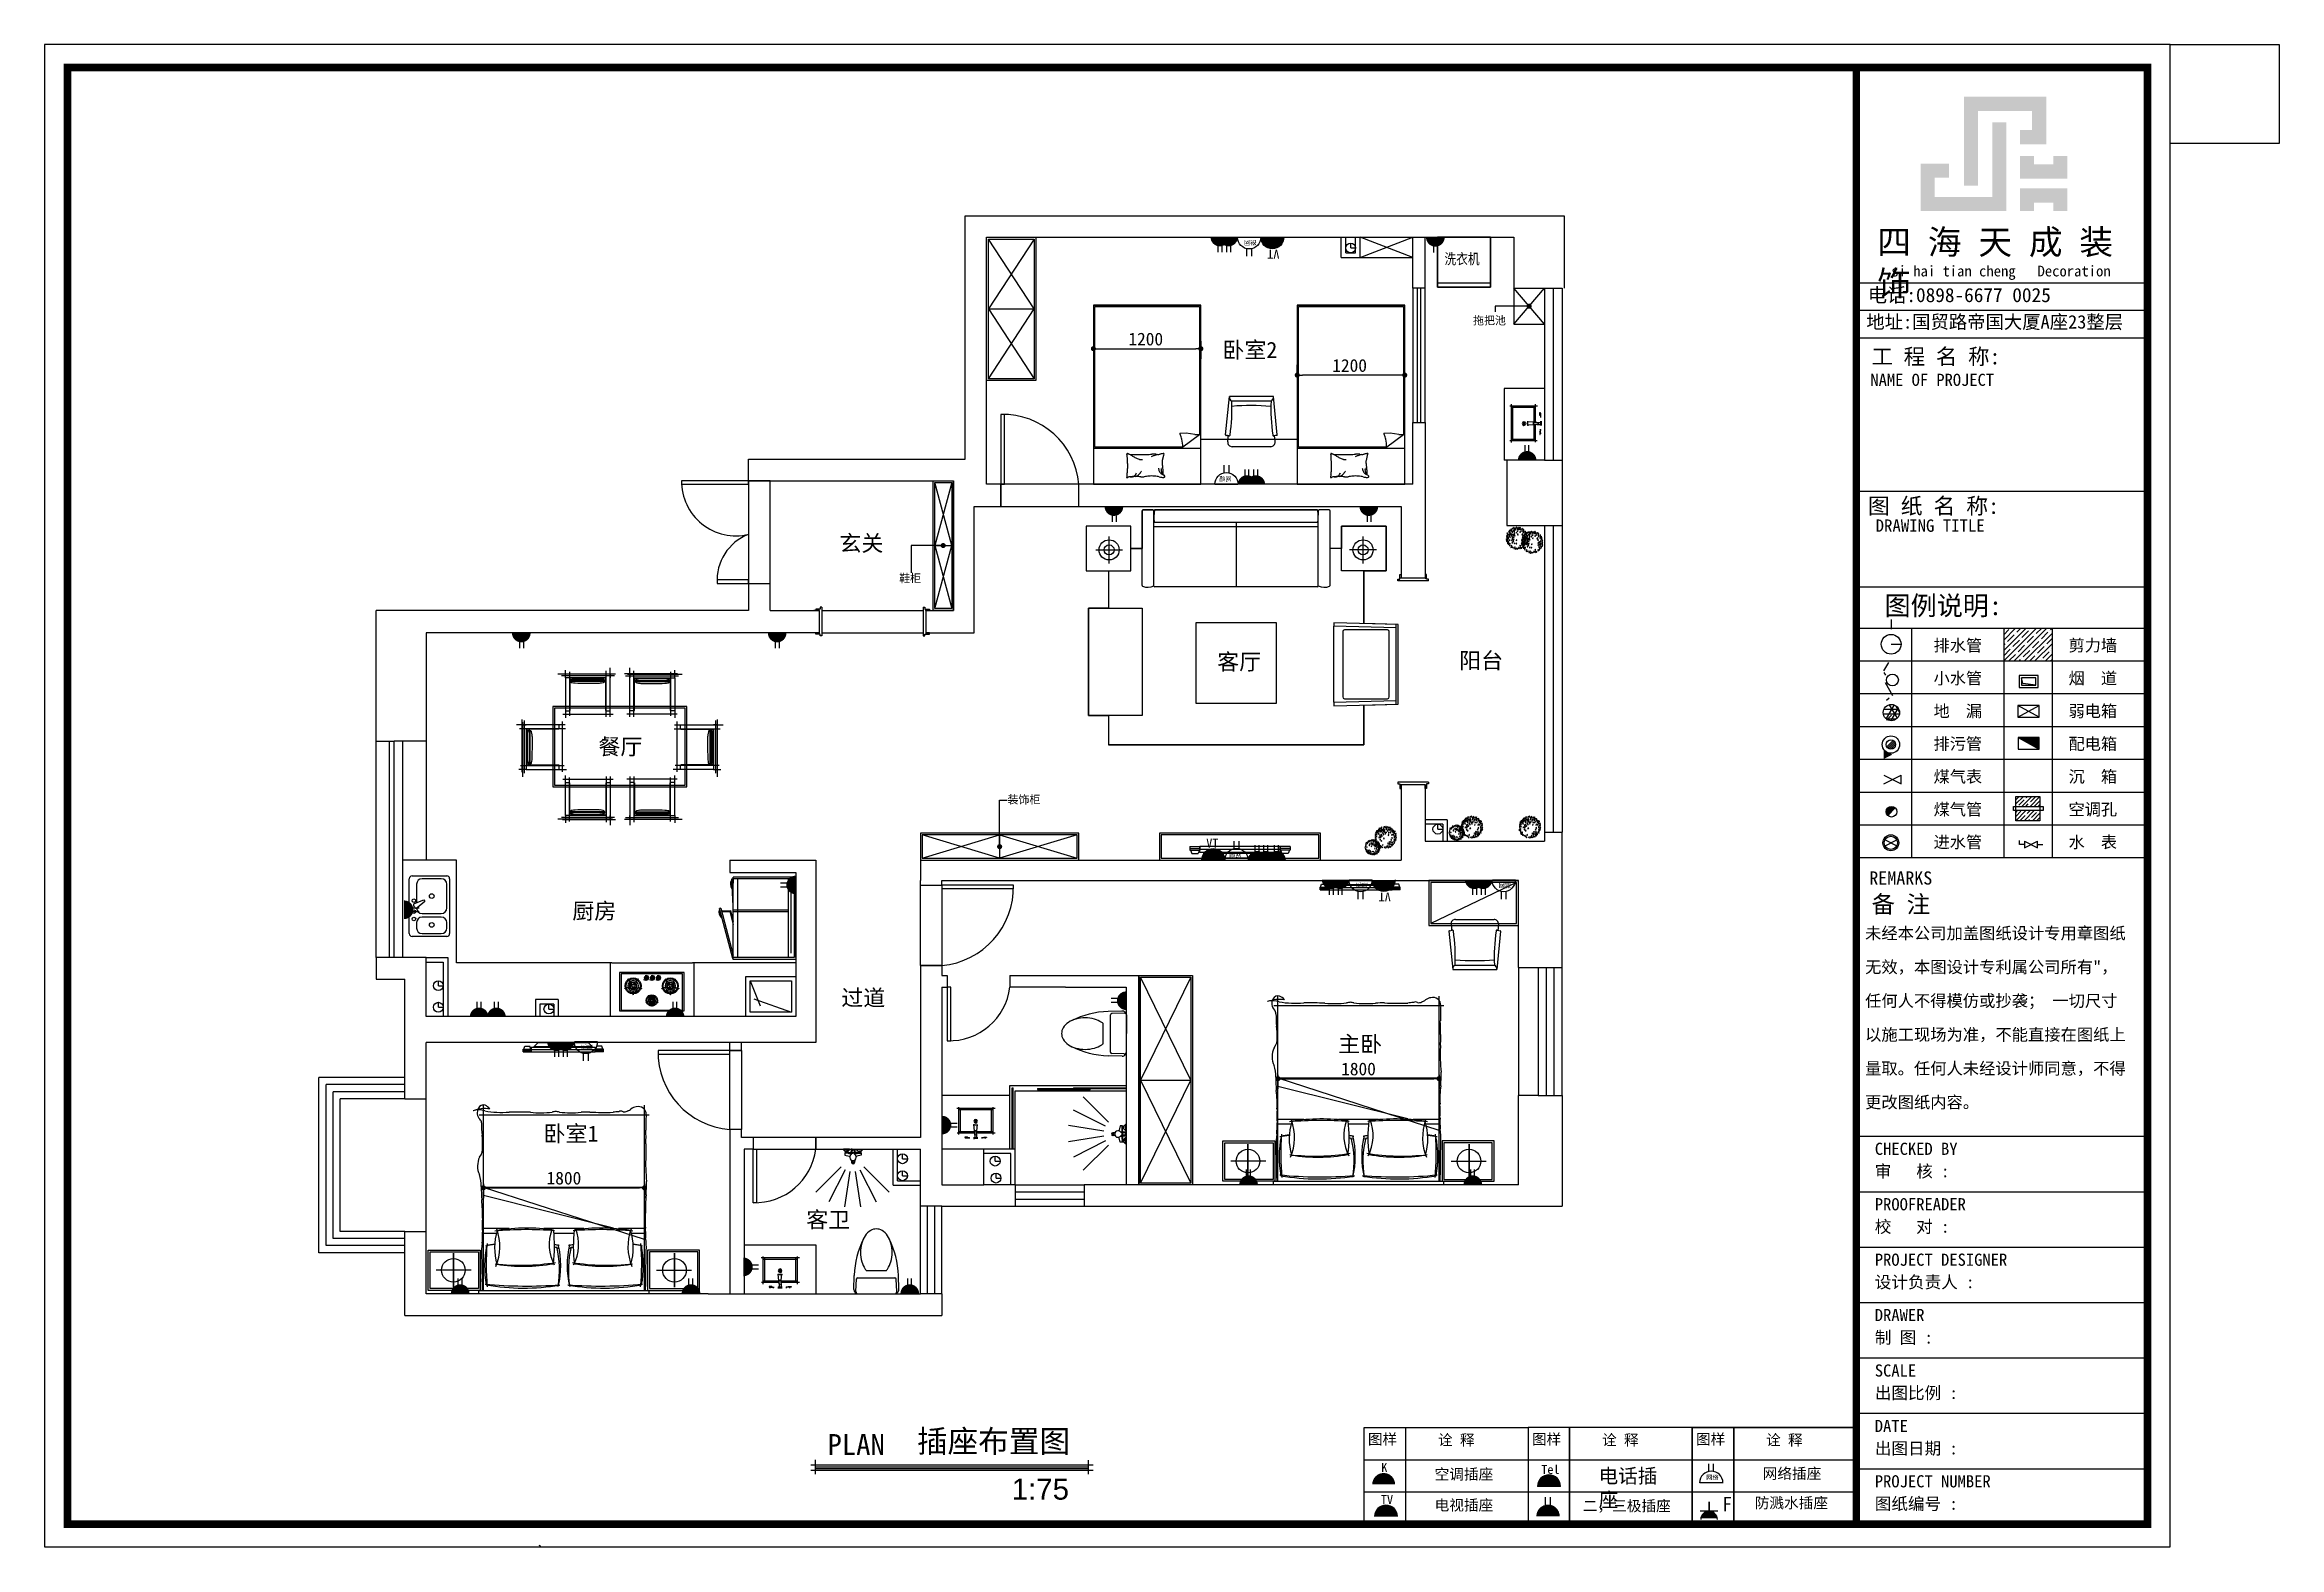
# Model space of a CAD drawing. Header units: millimetres. Extents: x -1705246 to 222838, y -3231245 to 126310.
# Drawn here: x 28990 to 53952, y -45992 to -29196 of the extents above; entities that cross this region are included whole.
import ezdxf

# ---------------------------------------------------------------- set-up
doc = ezdxf.new("R2010")
doc.units = ezdxf.units.MM
doc.set_wipeout_variables(frame=1)
doc.linetypes.add('ACAD_ISO03W100', pattern=[30, 12, -18])
for name, color, linetype in [('2', 2, 'Continuous'), ('250', 250, 'Continuous'), ('5', 5, 'Continuous'), ('DIM', 3, 'Continuous'), ('IFF_FURN', 30, 'Continuous'), ('IFF－FIXT', 132, 'Continuous'), ('L-梁', 252, 'Continuous'), ('layer 1', 7, 'Continuous'), ('LAYER3', 80, 'Continuous'), ('xcvdg', 7, 'Continuous'), ('中粗', 143, 'Continuous'), ('墙体', 7, 'Continuous')]:
    doc.layers.add(name, color=color, linetype=linetype)
doc.styles.add('80', font='', dxfattribs={"height": 80})
doc.styles.add('CH', font='PMingLiU.ttf', dxfattribs={"width": 0.8})
doc.styles.get("Standard").update_dxf_attribs({"font": ''})
doc.styles.add('STYLE1', font='')
doc.styles.add('宋', font='')
doc.styles.add('宋体', font='', dxfattribs={"height": 180})
doc.styles.add('红三维-宋体', font='')
doc.styles.add('红三维-黑体', font='simhei.ttf')
doc.styles.get('80').set_extended_font_data('SimSun')
doc.styles.get('Standard').set_extended_font_data('SimSun')
doc.styles.get('STYLE1').set_extended_font_data('SimSun')
doc.styles.get('宋').set_extended_font_data('NSimSun')
doc.styles.get('宋体').set_extended_font_data('SimSun')
doc.styles.get('红三维-宋体').set_extended_font_data('SimSun')

msp = doc.modelspace()

# ---------------------------------------------------------------- texts
at = {"color": 0, "char_height": 150, "attachment_point": 1}
for s, insert, width in [('{\\fNSimSun|b0|i0|c134|p49;\\H0.8x;\\C5;图样}', (43771.3, -44723), 553.878), ('{\\fNSimSun|b0|i0|c134|p49;\\H0.8x;\\C5;诠 释}', (44554, -44731.6), 553.878), ('{\\fNSimSun|b0|i0|c134|p49;\\H0.8x;\\C5;图样}', (45603.7, -44723), 553.878), ('{\\fNSimSun|b0|i0|c134|p49;\\H0.8x;\\C5;诠 释}', (46386.5, -44731.6), 553.878), ('{\\fNSimSun|b0|i0|c134|p49;\\H0.8x;\\C5;图样}', (47436.2, -44723), 553.878), ('{\\fNSimSun|b0|i0|c134|p49;\\H0.8x;\\C5;诠 释}', (48218.9, -44731.6), 553.878), ('{\\fNSimSun|b0|i0|c134|p49;\\H0.8x;\\C5;空调插座}', (44516.7, -45113.7), 768.689), ('{\\fNSimSun|b0|i0|c134|p49;\\H0.8x;\\C5;网络插座}', (48181.6, -45106.1), 768.689), ('{\\fNSimSun|b0|i0|c134|p49;\\H0.8x;\\C5;防溅水插座}', (48093, -45434.6), 2315), ('{\\fNSimSun|b0|i0|c134|p49;\\H0.8x;\\C5;电视插座}', (44516.7, -45459.5), 768.689), ('{\\fNSimSun|b0|i0|c134|p49;\\H0.8x;\\C5;二，三极插座}', (46172.7, -45468.2), 1102.21)]:
    msp.add_mtext(s, dxfattribs=dict(at, insert=insert, width=width))
at = {"layer": '2', "color": 44, "insert": (37734.2, -44724.9), "char_height": 235.71, "attachment_point": 1}
msp.add_mtext('{\\fSimSun|b0|i0|c134|p2;PLAN}', dxfattribs=at)
at = {"layer": '250', "color": 251, "style": 'CH', "width": 0.8}
msp.add_text('洗衣机', height=120, dxfattribs=at).set_placement((44626.2, -31650.8))
at = {"layer": '250', "color": 251}
for p in [(41095.6, -32557.8), (43373.1, -32853.2)]:
    msp.add_text('1200', height=142.5, dxfattribs=at).set_placement(p)
at = {"layer": '250', "color": 251, "style": 'STYLE1'}
for s, height, p in [('拖把池', 90, (44945.5, -32324.1)), ('卧室2', 180, (42145.9, -32697.7)), ('玄关', 180, (37867.9, -34858.7)), ('鞋柜', 90, (38533.9, -35205.2)), ('客厅', 180, (42087.9, -36183.7)), ('阳台', 180, (44790.9, -36169.7)), ('餐厅', 180, (35175.1, -37132.7)), ('装饰柜', 90, (39744.9, -37679.2)), ('厨房', 180, (34884.1, -38968.1)), ('过道', 180, (37888.9, -39939.7)), ('主卧', 180, (43439.5, -40456.6)), ('卧室1', 180, (34562.2, -41457.7)), ('客卫', 180, (37497.1, -42419.7))]:
    msp.add_text(s, height=height, dxfattribs=at).set_placement(p)
at = {"layer": '250', "color": 251}
for s, insert, char_height, attachment_point in [('1800', (43666.3, -40645.9), 142.5, 5), ('1800', (34790.2, -41865.9), 142.5, 5), ('{\\fSimSun|b0|i0|c134|p2;插座布置图}', (40444.1, -44680.3), 250.664, 3)]:
    msp.add_mtext(s, dxfattribs=dict(at, insert=insert, char_height=char_height, attachment_point=attachment_point))
at = {"layer": '5', "color": 44, "insert": (40432.6, -45222.9), "char_height": 235.71, "attachment_point": 3}
msp.add_mtext('{\\fArial|b0|i0|c0|p32;1:75}', dxfattribs=at)
at = {"layer": '中粗', "insert": (46349.2, -45113.3), "char_height": 200, "width": 768.689, "attachment_point": 1}
msp.add_mtext('{\\fNSimSun|b0|i0|c134|p49;\\H0.8x;\\C5;电话插座}', dxfattribs=at)

# ---------------------------------------------------------------- blocks, each defined once
blk = doc.blocks.new('gsb')
at = {"layer": 'layer 1', "lineweight": 5}
for points in [[(121892, -236999), (123042, -236999), (123042, -237409), (122782, -237409), (122782, -237709), (123342, -237709), (123342, -236699), (121592, -236699), (121592, -238589), (121892, -238589)], [(122492, -237239), (122192, -237239), (122192, -238829), (120972, -238829), (120972, -238419), (121272, -238419), (121272, -238119), (120672, -238119), (120672, -239129), (122492, -239129)], [(123792, -237959), (123492, -237959), (123492, -238139), (123082, -238139), (123082, -237959), (122782, -237959), (122782, -238439), (123792, -238439)], [(123792, -238649), (122782, -238649), (122782, -239129), (123082, -239129), (123082, -238949), (123492, -238949), (123492, -239129), (123792, -239129)]]:
    blk.add_hatch(color=44, dxfattribs=at).paths.add_polyline_path(points)
blk = doc.blocks.new('A$C54AD448D')
at = {"layer": 'LAYER3'}
for points in [[(-1378, 8524), (-1378, 8401), (-1602, 8524)], [(-2925, 8345), (-3016, 8298), (-3016, 8392)], [(-2894, 7784), (-2973, 7705, -0.197284), (-2990, 7744, -0.670447)]]:
    blk.add_hatch(color=8, dxfattribs=at).paths.add_polyline_path(points)
at = {"color": 1}
blk.add_line((-3304, 15583), (-3304, 240), dxfattribs=at)
at = {"color": 8, "ltscale": 0.1}
for p, q in [((-1753, 9662), (-1737, 9678)), ((-1753, 9552), (-1627, 9678)), ((-1753, 9442), (-1517, 9678)), ((-1753, 9333), (-1408, 9678)), ((-1753, 9607), (-1698, 9662)), ((-1684, 9675), (-1684, 9675)), ((-1643, 9333), (-1298, 9678)), ((-1616, 9634), (-1572, 9678)), ((-1561, 9579), (-1492, 9648)), ((-1479, 9662), (-1479, 9662)), ((-1465, 9675), (-1462, 9678)), ((-1410, 9621), (-1353, 9678)), ((-1273, 9648), (-1273, 9648)), ((-1259, 9662), (-1244, 9677)), ((-1753, 9497), (-1739, 9511)), ((-1753, 9387), (-1684, 9456)), ((-1725, 9525), (-1725, 9525)), ((-1712, 9538), (-1643, 9607)), ((-1671, 9470), (-1671, 9470)), ((-1657, 9483), (-1588, 9552)), ((-1629, 9621), (-1629, 9621)), ((-1616, 9415), (-1616, 9415)), ((-1602, 9429), (-1534, 9497)), ((-1575, 9566), (-1575, 9566)), ((-1547, 9374), (-1479, 9442)), ((-1534, 9333), (-1244, 9622)), ((-1520, 9511), (-1520, 9511)), ((-1506, 9525), (-1438, 9593)), ((-1465, 9456), (-1465, 9456)), ((-1451, 9470), (-1383, 9538)), ((-1424, 9607), (-1424, 9607)), ((-1424, 9333), (-1244, 9513)), ((-1396, 9415), (-1328, 9483)), ((-1369, 9552), (-1369, 9552)), ((-1355, 9566), (-1287, 9634)), ((-1342, 9360), (-1273, 9429)), ((-1314, 9497), (-1314, 9497)), ((-1300, 9511), (-1244, 9568)), ((-1259, 9442), (-1259, 9442)), ((-1246, 9456), (-1244, 9458)), ((-1698, 9333), (-1629, 9401)), ((-1588, 9333), (-1575, 9346)), ((-1561, 9360), (-1561, 9360)), ((-1479, 9333), (-1424, 9387)), ((-1410, 9401), (-1410, 9401)), ((-1369, 9333), (-1369, 9333)), ((-1355, 9346), (-1355, 9346)), ((-1314, 9333), (-1244, 9403)), ((-1259, 9333), (-1244, 9348)), ((-1626, 7825), (-1546, 7905)), ((-1626, 7869), (-1590, 7905)), ((-1604, 7803), (-1604, 7803)), ((-1593, 7814), (-1538, 7869)), ((-1563, 7799), (-1458, 7905)), ((-1527, 7880), (-1527, 7880)), ((-1520, 7799), (-1494, 7825)), ((-1516, 7891), (-1502, 7905)), ((-1483, 7836), (-1483, 7836)), ((-1476, 7799), (-1372, 7903)), ((-1472, 7847), (-1417, 7902)), ((-1428, 7803), (-1373, 7858)), ((-1388, 7799), (-1372, 7815)), ((-1626, 7737), (-1607, 7756)), ((-1626, 7649), (-1519, 7756)), ((-1626, 7693), (-1571, 7748)), ((-1582, 7649), (-1527, 7704)), ((-1538, 7649), (-1431, 7756)), ((-1516, 7715), (-1516, 7715)), ((-1505, 7726), (-1475, 7756)), ((-1494, 7649), (-1483, 7660)), ((-1472, 7671), (-1472, 7671)), ((-1461, 7682), (-1406, 7737)), ((-1450, 7649), (-1372, 7727)), ((-1406, 7649), (-1372, 7683)), ((-1395, 7748), (-1395, 7748))]:
    blk.add_line(p, q, dxfattribs=at)
blk.add_lwpolyline([(-240, 15583), (-22136, 15583), (-22136, 240), (-240, 240)], close=True)
blk.add_lwpolyline([(-1626, 7905), (-1372, 7905), (-1372, 7649), (-1626, 7649)], close=True, dxfattribs=at)
at = {"layer": 'IFF_FURN', "color": 8}
for p, q in [((-3304, 13313), (-237, 13313)), ((-2921, 13313), (-240, 13313)), ((-3304, 13026), (-237, 13026)), ((-3304, 12734), (-237, 12734)), ((-3304, 11119), (-240, 11119)), ((-3304, 10112), (-240, 10112)), ((-3304, 9678), (-240, 9678)), ((-2725, 9678), (-2725, 7261)), ((-1753, 9678), (-1753, 7261)), ((-1244, 9678), (-1244, 7261)), ((-3304, 9333), (-240, 9333)), ((-3304, 8987), (-240, 8987)), ((-3304, 8642), (-240, 8642)), ((-3304, 8297), (-240, 8297)), ((-3304, 7951), (-240, 7951)), ((-3304, 7606), (-240, 7606)), ((-3304, 7261), (-240, 7261)), ((-3304, 7261), (-240, 7261)), ((-3304, 4325), (-240, 4325)), ((-3304, 3741), (-240, 3741)), ((-3304, 3158), (-240, 3158)), ((-3304, 2574), (-240, 2574)), ((-3304, 1991), (-240, 1991)), ((-3304, 1407), (-240, 1407)), ((-3304, 823), (-240, 823)), ((-3359, 240), (-240, 240))]:
    blk.add_line(p, q, dxfattribs=at)
at = {"layer": 'IFF_FURN'}
blk.add_lwpolyline([(0, 15823), (-22376, 15823), (-22376, 0), (0, 0)], close=True, dxfattribs=at)
at = {"layer": 'IFF_FURN', "color": 8, "const_width": 79.9}
for points in [[(-22136, 15583), (-22136, 240), (-240, 240), (-240, 15583), (-22136, 15583)], [(-3304, 15583), (-3304, 240)]]:
    blk.add_lwpolyline(points, dxfattribs=at)
at = {"layer": 'L-梁'}
blk.add_lwpolyline([(-1651, 7799), (-1336, 7799), (-1336, 7756), (-1651, 7756)], close=True, dxfattribs=at)
at = {"layer": 'LAYER3', "color": 8}
for p, q in [((-2938, 9769), (-2938, 9665)), ((-2938, 9507), (-2834, 9507)), ((-2966, 9315), (-3017, 9226)), ((-3014, 9210), (-2997, 9182)), ((-3000, 9104), (-2922, 8968)), ((-2985, 8918), (-2959, 8943)), ((-1552, 9094), (-1567, 9155)), ((-1413, 9077), (-1552, 9094)), ((-3017, 8774), (-2852, 8774)), ((-3010, 8825), (-2858, 8825)), ((-2906, 8869), (-2989, 8726)), ((-2988, 8707), (-2934, 8761)), ((-2984, 8722), (-2884, 8722)), ((-2957, 8871), (-2876, 8729)), ((-2865, 8837), (-2940, 8706)), ((-2893, 8863), (-2850, 8788)), ((-1604, 8738), (-1381, 8861)), ((-1381, 8738), (-1604, 8861)), ((-2983, 8428), (-2917, 8494)), ((-2974, 8416), (-2904, 8485)), ((-2961, 8407), (-2895, 8472)), ((-1602, 8524), (-1378, 8401)), ((-2943, 8402), (-2891, 8454)), ((-2914, 8409), (-2898, 8425)), ((-3016, 8037), (-2833, 8130)), ((-3016, 8130), (-2833, 8037)), ((-2973, 7705), (-2894, 7784)), ((-3002, 7385), (-2879, 7448)), ((-3002, 7448), (-2879, 7385)), ((-1588, 7399), (-1588, 7442)), ((-1535, 7399), (-1588, 7399)), ((-1535, 7434), (-1396, 7363)), ((-1535, 7363), (-1396, 7434)), ((-1396, 7399), (-1342, 7399))]:
    blk.add_line(p, q, dxfattribs=at)
for points in [[(-1591, 9053), (-1389, 9053), (-1389, 9179), (-1591, 9179)], [(-1567, 9077), (-1413, 9077), (-1413, 9155), (-1567, 9155)], [(-1604, 8738), (-1381, 8738), (-1381, 8861), (-1604, 8861)], [(-1602, 8401), (-1378, 8401), (-1378, 8524), (-1602, 8524)]]:
    blk.add_lwpolyline(points, close=True, dxfattribs=at)
for points in [[(-2833, 8037), (-2833, 8130)], [(-1535, 7434), (-1535, 7363)], [(-1396, 7363), (-1396, 7434)]]:
    blk.add_lwpolyline(points, dxfattribs=at)
for centre, radius in [((-2938, 9507), 104), ((-2924, 9131), 62.3), ((-2935, 8788), 85.7), ((-2940, 8451), 91.7), ((-2940, 8451), 48.9), ((-2934, 7744), 56.1), ((-2941, 7416), 84.1), ((-2941, 7416), 69.1)]:
    blk.add_circle(centre, radius, dxfattribs=at)
at = {"xscale": 0.4953001720647555, "yscale": 0.4953001720560431, "zscale": 0.4953001720625775}
blk.add_blockref('gsb', (-62396, 132511), dxfattribs=at)
at = {"color": 8}
for s, height, style, p in [('工 程 名 称:', 165.8, '红三维-黑体', (-3145, 12455)), ('NAME OF PROJECT', 127.54, '红三维-宋体', (-3156, 12229)), ('图 纸 名 称:', 168.8, '红三维-黑体', (-3182, 10880)), ('DRAWING TITLE', 129.82, '红三维-宋体', (-3101, 10692)), ('REMARKS', 139.2, '红三维-宋体', (-3168, 6976)), ('备 注', 181, '红三维-黑体', (-3144, 6679)), ('未经本公司加盖图纸设计专用章图纸', 125.7, '红三维-宋体', (-3212, 6401)), ('无效，本图设计专利属公司所有"，', 125.7, '红三维-宋体', (-3212, 6045)), ('任何人不得模仿或抄袭； 一切尺寸', 125.7, '红三维-宋体', (-3212, 5689)), ('以施工现场为准，不能直接在图纸上', 125.7, '红三维-宋体', (-3212, 5333)), ('量取。任何人未经设计师同意，不得', 125.7, '红三维-宋体', (-3212, 4977)), ('更改图纸内容。', 125.7, '红三维-宋体', (-3212, 4621)), ('CHECKED BY', 128.1, '红三维-宋体', (-3110, 4129)), ('审   核 :', 128.1, '红三维-黑体', (-3110, 3893)), ('PROOFREADER', 128.13, '红三维-宋体', (-3110, 3545)), ('校   对 :', 128.1, '红三维-黑体', (-3110, 3309)), ('PROJECT DESIGNER', 128.13, '红三维-宋体', (-3110, 2961)), ('设计负责人 :', 128.1, '红三维-黑体', (-3110, 2725)), ('DRAWER', 128.1, '红三维-宋体', (-3110, 2378)), ('制 图 :', 128.1, '红三维-黑体', (-3110, 2142)), ('SCALE', 128.1, '红三维-宋体', (-3110, 1794)), ('出图比例 :', 128.1, '红三维-黑体', (-3110, 1558)), ('DATE', 128.1, '红三维-宋体', (-3110, 1210)), ('出图日期 :', 128.1, '红三维-黑体', (-3110, 974)), ('PROJECT NUMBER', 128.13, '红三维-宋体', (-3110, 627)), ('图纸编号 :', 128.1, '红三维-黑体', (-3110, 391))]:
    blk.add_text(s, height=height, dxfattribs=dict(at, style=style)).set_placement(p)
at = {"color": 31, "attachment_point": 1}
for s, insert, char_height, width in [('{\\fSimSun|b0|i0|c134|p2;\\C8;电话:0898-6677 0025}', (-3184, 13260), 149.02, 37026.02), ('{\\fSimSun|b0|i0|c134|p2;\\C8;地址:国贸路帝国大厦A座23整层}', (-3199, 12974), 141.57, 35174.72)]:
    blk.add_mtext(s, dxfattribs=dict(at, insert=insert, char_height=char_height, width=width))
at = {"layer": 'layer 1', "color": 44, "lineweight": 5, "attachment_point": 1}
for s, insert, char_height, width in [('{\\fSimHei|b0|i0|c134|p49;\\T1.5;四海天成装饰}', (-3084, 13874), 260.03, 2800.15), ('{\\f@SimHei|b0|i0|c134|p2;\\C44;\\c31385;si hai tian cheng\\fSimHei|b0|i0|c134|p2;   Decoratio\\f@SimHei|b0|i0|c134|p2;n}', (-2936, 13495), 113.157, 2993.33)]:
    blk.add_mtext(s, dxfattribs=dict(at, insert=insert, char_height=char_height, width=width))
at = {"layer": 'LAYER3', "color": 8, "insert": (-3007, 10015), "char_height": 164, "width": 2714.37, "attachment_point": 1, "style": 'STYLE1'}
blk.add_mtext('{\\fFangSong_GB2312|b0|i0|c134|p49;\\H1.228x;图例说明:}', dxfattribs=at)
at = {"layer": '墙体', "color": 76, "char_height": 124.8, "width": 763.42, "attachment_point": 7, "style": '80'}
for s, insert in [('{\\C8;排水管}', (-2491, 9419)), ('{\\C8;剪力墙}', (-1070, 9419)), ('{\\C8;小水管}', (-2491, 9073)), ('{\\C8;烟  道}', (-1070, 9073)), ('{\\C8;地  漏}', (-2491, 8728)), ('{\\C8;弱电箱}', (-1070, 8728)), ('{\\C8;排污管}', (-2491, 8383)), ('{\\C8;配电箱}', (-1070, 8383)), ('{\\C8;煤气表}', (-2491, 8037)), ('{\\C8;沉  箱}', (-1070, 8037)), ('{\\C8;煤气管}', (-2491, 7692)), ('{\\C8;空调孔}', (-1070, 7692)), ('{\\C8;进水管}', (-2491, 7347)), ('{\\C8;水  表}', (-1070, 7347))]:
    blk.add_mtext(s, dxfattribs=dict(at, insert=insert))
blk = doc.blocks.new('*E779')
at = {"lineweight": -2, "ltscale": 5}
blk.add_wipeout([(-308, -399), (-308, 403), (167, 403), (167, -399)], dxfattribs=at).dxf.layer = 'IFF－FIXT'
blk = doc.blocks.new('_DOT')
at = {"color": 0, "linetype": 'ByBlock'}
blk.add_line((-0.5, 0), (-1, 0), dxfattribs=at)
at = {"color": 0, "linetype": 'ByBlock', "const_width": 0.5}
blk.add_lwpolyline([(-0.25, 0, 1), (0.25, 0, 1)], format="xyb", close=True, dxfattribs=at)
blk = doc.blocks.new('TGB')
blk.add_hatch(color=5).paths.add_polyline_path([(125763, -21257), (126024, -21257, 1)])
at = {"color": 5}
for p, q in [((125865, -21129), (125865, -21045)), ((125920, -21129), (125920, -21045))]:
    blk.add_line(p, q, dxfattribs=at)
blk = doc.blocks.new('NTBT')
at = {"color": 5}
for p, q in [((127688, -20756), (127688, -20671)), ((127743, -20755), (127743, -20671)), ((127848, -20883), (127591, -20883))]:
    blk.add_line(p, q, dxfattribs=at)
blk.add_arc((127717, -20883), 130, 0, 180, dxfattribs=at)
at = {"color": 5, "insert": (127660, -20798), "char_height": 50, "width": 210.82, "attachment_point": 1, "style": '宋'}
blk.add_mtext('网络', dxfattribs=at)
blk = doc.blocks.new('dawdeewew')
blk.add_hatch(color=5).paths.add_polyline_path([(147607, -27637), (147863, -27637, 1)])
at = {"color": 5}
blk.add_text('TV', height=100, dxfattribs=at).set_placement((147678, -27497))
blk = doc.blocks.new('BTRB')
at = {"color": 5}
blk.add_arc((124083, -21261), 128, 0, 180, dxfattribs=at)
blk.add_blockref('dawdeewew', (-23652, 6376), dxfattribs=at)
blk = doc.blocks.new('fffff')
blk.add_hatch(color=5).paths.add_polyline_path([(147606, -27278), (147861, -27278, 1)])
at = {"color": 5}
blk.add_text('K', height=100, dxfattribs=at).set_placement((147706, -27139))
blk = doc.blocks.new('TRB')
blk.add_blockref('fffff', (-23676, 6377))
blk = doc.blocks.new('sd')
blk.add_hatch(color=5).paths.add_polyline_path([(147859, -28007, 1), (147603, -28007)])
at = {"color": 5}
blk.add_text('Tel', height=100, dxfattribs=at).set_placement((147645, -27868))
blk = doc.blocks.new('TGBT')
at = {"color": 5}
blk.add_line((126032, -20923), (125776, -20923), dxfattribs=at)
blk.add_arc((125904, -20923), 128, 0, 180, dxfattribs=at)
blk.add_blockref('sd', (-21827, 7084))
blk = doc.blocks.new('5Y65UY 76U')
h = blk.add_hatch(color=5)
edge = h.paths.add_edge_path()
edge.add_arc((2480521, -276272), 84.7, 360, 540)
edge.add_arc((2480521, -276277), 84.9, 3.8311, 176.1689, ccw=False)
edge = h.paths.add_edge_path(flags=16)
edge.add_arc((2480521, -276272), 84.7, 360, 540)
edge.add_arc((2480521, -276277), 84.9, 3.8311, 176.1689, ccw=False)
edge = h.paths.add_edge_path(flags=0)
edge.add_arc((2480521, -276272), 84.7, 360, 540)
edge.add_arc((2480521, -276277), 84.9, 3.8311, 176.1689, ccw=False)
edge = h.paths.add_edge_path(flags=0)
edge.add_arc((2480521, -276272), 84.7, 360, 540)
edge.add_arc((2480521, -276277), 84.9, 3.8311, 176.1689, ccw=False)
edge = h.paths.add_edge_path(flags=0)
edge.add_arc((2480521, -276272), 84.7, 360, 540)
edge.add_arc((2480521, -276277), 84.9, 3.8311, 176.1689, ccw=False)
edge = h.paths.add_edge_path(flags=0)
edge.add_arc((2480521, -276272), 84.7, 360, 540)
edge.add_arc((2480521, -276277), 84.9, 3.8311, 176.1689, ccw=False)
edge = h.paths.add_edge_path(flags=0)
edge.add_arc((2480521, -276272), 84.7, 360, 540)
edge.add_arc((2480521, -276277), 84.9, 3.8311, 176.1689, ccw=False)
edge = h.paths.add_edge_path(flags=0)
edge.add_arc((2480521, -276272), 84.7, 360, 540)
edge.add_arc((2480521, -276277), 84.9, 3.8311, 176.1689, ccw=False)
edge = h.paths.add_edge_path(flags=0)
edge.add_arc((2480521, -276272), 84.7, 360, 540)
edge.add_arc((2480521, -276277), 84.9, 3.8311, 176.1689, ccw=False)
edge = h.paths.add_edge_path(flags=0)
edge.add_arc((2480521, -276272), 84.7, 360, 540)
edge.add_arc((2480521, -276277), 84.9, 3.8311, 176.1689, ccw=False)
edge = h.paths.add_edge_path(flags=0)
edge.add_arc((2480521, -276272), 84.7, 360, 540)
edge.add_arc((2480521, -276277), 84.9, 3.8311, 176.1689, ccw=False)
edge = h.paths.add_edge_path(flags=0)
edge.add_arc((2480521, -276272), 84.7, 360, 540)
edge.add_arc((2480521, -276277), 84.9, 3.8311, 176.1689, ccw=False)
edge = h.paths.add_edge_path(flags=0)
edge.add_arc((2480521, -276272), 84.7, 360, 540)
edge.add_arc((2480521, -276277), 84.9, 3.8311, 176.1689, ccw=False)
edge = h.paths.add_edge_path(flags=0)
edge.add_arc((2480521, -276272), 84.7, 360, 540)
edge.add_arc((2480521, -276277), 84.9, 3.8311, 176.1689, ccw=False)
edge = h.paths.add_edge_path(flags=0)
edge.add_arc((2480521, -276272), 84.7, 360, 540)
edge.add_arc((2480521, -276277), 84.9, 3.8311, 176.1689, ccw=False)
edge = h.paths.add_edge_path(flags=0)
edge.add_arc((2480521, -276272), 84.7, 360, 540)
edge.add_arc((2480521, -276277), 84.9, 3.8311, 176.1689, ccw=False)
edge = h.paths.add_edge_path(flags=0)
edge.add_arc((2480521, -276272), 84.7, 360, 540)
edge.add_arc((2480521, -276277), 84.9, 3.8311, 176.1689, ccw=False)
edge = h.paths.add_edge_path(flags=0)
edge.add_arc((2480521, -276272), 84.7, 360, 540)
edge.add_arc((2480521, -276277), 84.9, 3.8311, 176.1689, ccw=False)
edge = h.paths.add_edge_path(flags=0)
edge.add_arc((2480521, -276272), 84.7, 360, 540)
edge.add_arc((2480521, -276277), 84.9, 3.8311, 176.1689, ccw=False)
edge = h.paths.add_edge_path(flags=0)
edge.add_arc((2480521, -276272), 84.7, 360, 540)
edge.add_arc((2480521, -276277), 84.9, 3.8311, 176.1689, ccw=False)
edge = h.paths.add_edge_path(flags=0)
edge.add_arc((2480521, -276272), 84.7, 360, 540)
edge.add_arc((2480521, -276277), 84.9, 3.8311, 176.1689, ccw=False)
edge = h.paths.add_edge_path(flags=0)
edge.add_arc((2480521, -276272), 84.7, 360, 540)
edge.add_arc((2480521, -276277), 84.9, 3.8311, 176.1689, ccw=False)
edge = h.paths.add_edge_path(flags=0)
edge.add_arc((2480521, -276272), 84.7, 360, 540)
edge.add_arc((2480521, -276277), 84.9, 3.8311, 176.1689, ccw=False)
edge = h.paths.add_edge_path(flags=0)
edge.add_arc((2480521, -276272), 84.7, 360, 540)
edge.add_arc((2480521, -276277), 84.9, 3.8311, 176.1689, ccw=False)
edge = h.paths.add_edge_path(flags=0)
edge.add_arc((2480521, -276272), 84.7, 360, 540)
edge.add_arc((2480521, -276277), 84.9, 3.8311, 176.1689, ccw=False)
edge = h.paths.add_edge_path(flags=0)
edge.add_arc((2480521, -276272), 84.7, 360, 540)
edge.add_arc((2480521, -276277), 84.9, 3.8311, 176.1689, ccw=False)
edge = h.paths.add_edge_path(flags=0)
edge.add_arc((2480521, -276272), 84.7, 360, 540)
edge.add_arc((2480521, -276277), 84.9, 3.8311, 176.1689, ccw=False)
edge = h.paths.add_edge_path(flags=0)
edge.add_arc((2480521, -276272), 84.7, 360, 540)
edge.add_arc((2480521, -276277), 84.9, 3.8311, 176.1689, ccw=False)
edge = h.paths.add_edge_path(flags=0)
edge.add_arc((2480521, -276272), 84.7, 360, 540)
edge.add_arc((2480521, -276277), 84.9, 3.8311, 176.1689, ccw=False)
edge = h.paths.add_edge_path(flags=0)
edge.add_arc((2480521, -276272), 84.7, 360, 540)
edge.add_arc((2480521, -276277), 84.9, 3.8311, 176.1689, ccw=False)
edge = h.paths.add_edge_path(flags=0)
edge.add_arc((2480521, -276272), 84.7, 360, 540)
edge.add_arc((2480521, -276277), 84.9, 3.8311, 176.1689, ccw=False)
edge = h.paths.add_edge_path(flags=0)
edge.add_arc((2480521, -276272), 84.7, 360, 540)
edge.add_arc((2480521, -276277), 84.9, 3.8311, 176.1689, ccw=False)
edge = h.paths.add_edge_path(flags=0)
edge.add_arc((2480521, -276272), 84.7, 360, 540)
edge.add_arc((2480521, -276277), 84.9, 3.8311, 176.1689, ccw=False)
edge = h.paths.add_edge_path(flags=0)
edge.add_arc((2480521, -276272), 84.7, 360, 540)
edge.add_arc((2480521, -276277), 84.9, 3.8311, 176.1689, ccw=False)
edge = h.paths.add_edge_path(flags=0)
edge.add_arc((2480521, -276272), 84.7, 360, 540)
edge.add_arc((2480521, -276277), 84.9, 3.8311, 176.1689, ccw=False)
edge = h.paths.add_edge_path(flags=0)
edge.add_arc((2480521, -276272), 84.7, 360, 540)
edge.add_arc((2480521, -276277), 84.9, 3.8311, 176.1689, ccw=False)
edge = h.paths.add_edge_path(flags=0)
edge.add_arc((2480521, -276272), 84.7, 360, 540)
edge.add_arc((2480521, -276277), 84.9, 3.8311, 176.1689, ccw=False)
edge = h.paths.add_edge_path(flags=0)
edge.add_arc((2480521, -276272), 84.7, 360, 540)
edge.add_arc((2480521, -276277), 84.9, 3.8311, 176.1689, ccw=False)
edge = h.paths.add_edge_path(flags=0)
edge.add_line((2480605, -276261), (2480437, -276261))
edge.add_line((2480604, -276261), (2480438, -276261))
h = blk.add_hatch(color=5)
edge = h.paths.add_edge_path()
edge.add_arc((2480521, -276272), 84.7, 360, 540)
edge.add_arc((2480521, -276277), 84.9, 3.8311, 176.1689, ccw=False)
edge = h.paths.add_edge_path(flags=16)
edge.add_arc((2480521, -276272), 84.7, 360, 540)
edge.add_arc((2480521, -276277), 84.9, 3.8311, 176.1689, ccw=False)
edge = h.paths.add_edge_path(flags=0)
edge.add_arc((2480521, -276272), 84.7, 360, 540)
edge.add_arc((2480521, -276277), 84.9, 3.8311, 176.1689, ccw=False)
edge = h.paths.add_edge_path(flags=0)
edge.add_arc((2480521, -276272), 84.7, 360, 540)
edge.add_arc((2480521, -276277), 84.9, 3.8311, 176.1689, ccw=False)
edge = h.paths.add_edge_path(flags=0)
edge.add_arc((2480521, -276272), 84.7, 360, 540)
edge.add_arc((2480521, -276277), 84.9, 3.8311, 176.1689, ccw=False)
edge = h.paths.add_edge_path(flags=0)
edge.add_arc((2480521, -276272), 84.7, 360, 540)
edge.add_arc((2480521, -276277), 84.9, 3.8311, 176.1689, ccw=False)
edge = h.paths.add_edge_path(flags=0)
edge.add_arc((2480521, -276272), 84.7, 360, 540)
edge.add_arc((2480521, -276277), 84.9, 3.8311, 176.1689, ccw=False)
edge = h.paths.add_edge_path(flags=0)
edge.add_arc((2480521, -276272), 84.7, 360, 540)
edge.add_arc((2480521, -276277), 84.9, 3.8311, 176.1689, ccw=False)
edge = h.paths.add_edge_path(flags=0)
edge.add_arc((2480521, -276272), 84.7, 360, 540)
edge.add_arc((2480521, -276277), 84.9, 3.8311, 176.1689, ccw=False)
edge = h.paths.add_edge_path(flags=0)
edge.add_arc((2480521, -276272), 84.7, 360, 540)
edge.add_arc((2480521, -276277), 84.9, 3.8311, 176.1689, ccw=False)
edge = h.paths.add_edge_path(flags=0)
edge.add_arc((2480521, -276272), 84.7, 360, 540)
edge.add_arc((2480521, -276277), 84.9, 3.8311, 176.1689, ccw=False)
edge = h.paths.add_edge_path(flags=0)
edge.add_arc((2480521, -276272), 84.7, 360, 540)
edge.add_arc((2480521, -276277), 84.9, 3.8311, 176.1689, ccw=False)
edge = h.paths.add_edge_path(flags=0)
edge.add_arc((2480521, -276272), 84.7, 360, 540)
edge.add_arc((2480521, -276277), 84.9, 3.8311, 176.1689, ccw=False)
edge = h.paths.add_edge_path(flags=0)
edge.add_arc((2480521, -276272), 84.7, 360, 540)
edge.add_arc((2480521, -276277), 84.9, 3.8311, 176.1689, ccw=False)
edge = h.paths.add_edge_path(flags=0)
edge.add_arc((2480521, -276272), 84.7, 360, 540)
edge.add_arc((2480521, -276277), 84.9, 3.8311, 176.1689, ccw=False)
edge = h.paths.add_edge_path(flags=0)
edge.add_arc((2480521, -276272), 84.7, 360, 540)
edge.add_arc((2480521, -276277), 84.9, 3.8311, 176.1689, ccw=False)
edge = h.paths.add_edge_path(flags=0)
edge.add_arc((2480521, -276272), 84.7, 360, 540)
edge.add_arc((2480521, -276277), 84.9, 3.8311, 176.1689, ccw=False)
edge = h.paths.add_edge_path(flags=0)
edge.add_arc((2480521, -276272), 84.7, 360, 540)
edge.add_arc((2480521, -276277), 84.9, 3.8311, 176.1689, ccw=False)
edge = h.paths.add_edge_path(flags=0)
edge.add_arc((2480521, -276272), 84.7, 360, 540)
edge.add_arc((2480521, -276277), 84.9, 3.8311, 176.1689, ccw=False)
edge = h.paths.add_edge_path(flags=0)
edge.add_arc((2480521, -276272), 84.7, 360, 540)
edge.add_arc((2480521, -276277), 84.9, 3.8311, 176.1689, ccw=False)
edge = h.paths.add_edge_path(flags=0)
edge.add_arc((2480521, -276272), 84.7, 360, 540)
edge.add_arc((2480521, -276277), 84.9, 3.8311, 176.1689, ccw=False)
edge = h.paths.add_edge_path(flags=0)
edge.add_arc((2480521, -276272), 84.7, 360, 540)
edge.add_arc((2480521, -276277), 84.9, 3.8311, 176.1689, ccw=False)
edge = h.paths.add_edge_path(flags=0)
edge.add_arc((2480521, -276272), 84.7, 360, 540)
edge.add_arc((2480521, -276277), 84.9, 3.8311, 176.1689, ccw=False)
edge = h.paths.add_edge_path(flags=0)
edge.add_arc((2480521, -276272), 84.7, 360, 540)
edge.add_arc((2480521, -276277), 84.9, 3.8311, 176.1689, ccw=False)
edge = h.paths.add_edge_path(flags=0)
edge.add_arc((2480521, -276272), 84.7, 360, 540)
edge.add_arc((2480521, -276277), 84.9, 3.8311, 176.1689, ccw=False)
edge = h.paths.add_edge_path(flags=0)
edge.add_arc((2480521, -276272), 84.7, 360, 540)
edge.add_arc((2480521, -276277), 84.9, 3.8311, 176.1689, ccw=False)
edge = h.paths.add_edge_path(flags=0)
edge.add_arc((2480521, -276272), 84.7, 360, 540)
edge.add_arc((2480521, -276277), 84.9, 3.8311, 176.1689, ccw=False)
edge = h.paths.add_edge_path(flags=0)
edge.add_arc((2480521, -276272), 84.7, 360, 540)
edge.add_arc((2480521, -276277), 84.9, 3.8311, 176.1689, ccw=False)
edge = h.paths.add_edge_path(flags=0)
edge.add_arc((2480521, -276272), 84.7, 360, 540)
edge.add_arc((2480521, -276277), 84.9, 3.8311, 176.1689, ccw=False)
edge = h.paths.add_edge_path(flags=0)
edge.add_arc((2480521, -276272), 84.7, 360, 540)
edge.add_arc((2480521, -276277), 84.9, 3.8311, 176.1689, ccw=False)
edge = h.paths.add_edge_path(flags=0)
edge.add_arc((2480521, -276272), 84.7, 360, 540)
edge.add_arc((2480521, -276277), 84.9, 3.8311, 176.1689, ccw=False)
edge = h.paths.add_edge_path(flags=0)
edge.add_arc((2480521, -276272), 84.7, 360, 540)
edge.add_arc((2480521, -276277), 84.9, 3.8311, 176.1689, ccw=False)
edge = h.paths.add_edge_path(flags=0)
edge.add_arc((2480521, -276272), 84.7, 360, 540)
edge.add_arc((2480521, -276277), 84.9, 3.8311, 176.1689, ccw=False)
edge = h.paths.add_edge_path(flags=0)
edge.add_arc((2480521, -276272), 84.7, 360, 540)
edge.add_arc((2480521, -276277), 84.9, 3.8311, 176.1689, ccw=False)
edge = h.paths.add_edge_path(flags=0)
edge.add_arc((2480521, -276272), 84.7, 360, 540)
edge.add_arc((2480521, -276277), 84.9, 3.8311, 176.1689, ccw=False)
edge = h.paths.add_edge_path(flags=0)
edge.add_arc((2480521, -276272), 84.7, 360, 540)
edge.add_arc((2480521, -276277), 84.9, 3.8311, 176.1689, ccw=False)
edge = h.paths.add_edge_path(flags=0)
edge.add_arc((2480521, -276272), 84.7, 360, 540)
edge.add_arc((2480521, -276277), 84.9, 3.8311, 176.1689, ccw=False)
edge = h.paths.add_edge_path(flags=0)
edge.add_arc((2480521, -276272), 84.7, 360, 540)
edge.add_arc((2480521, -276277), 84.9, 3.8311, 176.1689, ccw=False)
edge = h.paths.add_edge_path(flags=0)
edge.add_line((2480605, -276261), (2480437, -276261))
edge.add_line((2480604, -276261), (2480438, -276261))
blk.add_hatch(color=5).paths.add_polyline_path([(2480604, -276261, 0.816623), (2480438, -276261)])
at = {"color": 5}
for p, q in [((2480521, -276091), (2480521, -276187)), ((2480521, -276187), (2480521, -276091)), ((2480611, -276187), (2480430, -276187)), ((2480611, -276187), (2480430, -276187))]:
    blk.add_line(p, q, dxfattribs=at)
for centre, radius, start, end in [((2480521, -276272), 84.7, 0, 180), ((2480521, -276277), 84.9, 3.8311, 176.1689)]:
    blk.add_arc(centre, radius, start, end, dxfattribs=at)
at = {"color": 5, "style": '宋体'}
blk.add_text('F', height=145, dxfattribs=at).set_placement((2480656, -276187))
blk = doc.blocks.new('NB')
at = {"layer": 'DIM', "color": 8, "xscale": 1.100000000093132, "yscale": 1.099999999860301, "zscale": 1.1}
blk.add_blockref('5Y65UY 76U', (-2600881, 282605), dxfattribs=at)

# ---------------------------------------------------------------- hatches: boundary and pattern name
for points in [[(44629, -31349.9), (44420.4, -31349.9, 1)], [(45445.5, -33842.8), (45654.1, -33842.8, 1)], [(41038.6, -34359.6), (40830, -34359.6, 1)], [(43886.4, -34359.6), (43677.8, -34359.6, 1)], [(34418.4, -35772.6), (34209.8, -35772.6, 1)], [(37276.5, -35772.6), (37067.9, -35772.6, 1)], [(37379, -38692.9), (37379, -38484.3, 1)], [(42334.2, -41938.3), (42542.8, -41938.3, 1)], [(44838.6, -41938.3), (45047.2, -41938.3, 1)]]:
    msp.add_hatch(color=5).paths.add_polyline_path(points)

# ---------------------------------------------------------------- linework, layer by layer
at = {"color": 5}
for p, q in [((44504, -31452.1), (44504, -31519.3)), ((44547.8, -31451.6), (44547.8, -31519.3)), ((45526.6, -33741.1), (45526.6, -33673.4)), ((45570.5, -33740.6), (45570.5, -33673.4)), ((40913.6, -34461.9), (40913.6, -34529)), ((40957.5, -34461.3), (40957.5, -34529)), ((43761.4, -34461.9), (43761.4, -34529)), ((43805.2, -34461.3), (43805.2, -34529)), ((34293.3, -35874.8), (34293.3, -35941.9)), ((34337.2, -35874.3), (34337.2, -35941.9)), ((37151.5, -35874.8), (37151.5, -35941.9)), ((37195.4, -35874.3), (37195.4, -35941.9)), ((37276.8, -38567.8), (37209.7, -38567.8)), ((37277.4, -38611.7), (37209.7, -38611.7)), ((42415.4, -41836.6), (42415.4, -41768.9)), ((42459.3, -41836.1), (42459.3, -41768.9)), ((44919.7, -41836.6), (44919.7, -41768.9)), ((44963.6, -41836.1), (44963.6, -41768.9)), ((44192.3, -44651.8), (44192.3, -45732.3)), ((47394.7, -44652.3), (49227.2, -44652.3)), ((43729.8, -45012.3), (45562.2, -45012.3)), ((45562.2, -45012.3), (47394.7, -45012.3)), ((47394.7, -45012.3), (49227.2, -45012.3)), ((43729.8, -45372.3), (45562.2, -45372.3)), ((45562.2, -45372.3), (47394.7, -45372.3)), ((47394.7, -45372.3), (49227.2, -45372.3))]:
    msp.add_line(p, q, dxfattribs=at)
msp.add_lwpolyline([(43729.8, -45732.3), (43729.8, -44651.8), (45562.2, -44651.8), (45562.2, -45732.3)], dxfattribs=at)
for points in [[(47394.7, -44652.3), (45562.2, -44652.3), (45562.2, -45732.3), (47394.7, -45732.3)], [(46024.8, -44652.3), (46024.8, -44652.3), (46024.8, -45732.3), (46024.8, -45732.3)], [(49227.2, -44652.3), (47394.7, -44652.3), (47394.7, -45732.3), (49227.2, -45732.3)], [(47857.2, -44652.3), (47857.2, -44652.3), (47857.2, -45732.3), (47857.2, -45732.3)]]:
    msp.add_lwpolyline(points, close=True, dxfattribs=at)
at = {"layer": '250', "color": 251}
for p, q in [((39272.4, -33829.7), (39272.4, -31109.7)), ((39272.4, -31109.7), (45962.4, -31109.7)), ((45962.4, -31109.7), (45962.4, -31919.7)), ((39512.4, -34109.7), (39512.4, -31349.7)), ((39512.4, -31349.7), (45402.4, -31349.7)), ((39512.4, -32949.7), (39512.4, -31349.7)), ((39512.4, -31349.7), (40062.4, -31349.7)), ((39532.4, -32929.7), (39532.4, -31369.7)), ((39532.4, -31369.7), (40042.4, -31369.7)), ((40042.4, -31369.7), (39532.4, -32149.7)), ((40042.4, -32149.7), (39532.4, -31369.7)), ((40042.4, -31369.7), (40042.4, -32929.7)), ((40062.4, -31349.7), (40062.4, -32949.7)), ((43474, -31573.5), (43474, -31349.7)), ((43524, -31523.5), (43524, -31349.7)), ((43579, -31468.5), (43579, -31413.5)), ((43634, -31523.5), (43634, -31349.7)), ((43684, -31573.5), (43684, -31349.7)), ((43684, -31573.5), (44272.4, -31349.7)), ((44272.4, -31573.5), (43684, -31349.7)), ((44272.4, -31919.7), (44272.4, -31349.7)), ((44412.4, -31919.7), (44412.4, -31349.7)), ((44547, -31907.7), (44547, -31349.7)), ((44547, -31349.7), (45142, -31349.7)), ((45142, -31349.7), (45142, -31907.7)), ((45402.4, -31349.7), (45402.4, -31919.7)), ((43474, -31573.5), (43684, -31573.5)), ((43524, -31523.5), (43634, -31523.5)), ((43579, -31468.5), (43634, -31468.5)), ((43684, -31573.5), (44272.4, -31573.5)), ((44412.4, -31919.7), (44272.4, -31919.7)), ((44272.4, -31919.7), (44272.4, -33419.9)), ((44322.4, -31919.7), (44322.4, -33419.9)), ((44362.4, -33419.9), (44362.4, -31919.7)), ((44412.4, -33419.9), (44412.4, -31919.7)), ((44547, -31857.7), (45142, -31857.7)), ((45142, -31907.7), (44547, -31907.7)), ((45402.4, -31919.7), (45742.4, -31919.7)), ((45402.4, -31919.7), (45402.4, -32319.7)), ((45402.4, -32319.7), (45742.4, -31919.7)), ((45742.4, -32319.7), (45402.4, -31919.7)), ((45742.4, -31919.7), (45742.4, -33839.7)), ((45742.4, -31919.7), (45942.4, -31919.7)), ((45842.4, -31919.7), (45842.4, -33839.7)), ((45942.4, -31919.7), (45942.4, -33839.7)), ((39532.4, -32149.7), (40042.4, -32149.7)), ((39532.4, -32149.7), (40042.4, -32929.7)), ((39532.4, -32929.7), (40042.4, -32149.7)), ((41904.9, -32109.7), (40704.9, -32109.7)), ((40704.9, -32109.7), (40704.9, -34109.7)), ((40704.9, -32109.7), (41904.9, -32109.7)), ((40719.9, -33694.7), (40719.9, -32124.7)), ((40719.9, -32124.7), (41889.9, -32124.7)), ((41889.9, -32124.7), (41889.9, -33557.7)), ((41904.9, -34109.7), (41904.9, -32109.7)), ((44182.4, -32109.7), (42982.4, -32109.7)), ((42982.4, -32109.7), (42982.4, -34109.7)), ((42982.4, -32109.7), (44182.4, -32109.7)), ((42997.4, -33694.7), (42997.4, -32124.7)), ((42997.4, -32124.7), (44167.4, -32124.7)), ((44167.4, -32124.7), (44167.4, -33557.7)), ((44182.4, -34109.7), (44182.4, -32109.7)), ((45515.4, -32119.7), (45192.1, -32119.7)), ((45192.1, -32119.7), (45192.1, -32182.5)), ((45543.9, -32119.7), (45515.4, -32119.7)), ((45402.4, -32319.7), (45742.4, -32319.7)), ((40704.9, -32511.9), (40704.9, -32708.3)), ((40733.4, -32594.3), (40761.9, -32594.3)), ((40761.9, -32594.3), (41847.9, -32594.3)), ((41876.4, -32594.3), (41847.9, -32594.3)), ((41904.9, -32511.9), (41904.9, -32708.3)), ((40062.4, -32949.7), (39512.4, -32949.7)), ((40042.4, -32929.7), (39532.4, -32929.7)), ((42982.4, -32884), (42982.4, -32775.7)), ((43010.9, -32889.7), (43039.4, -32889.7)), ((44125.4, -32889.7), (43039.4, -32889.7)), ((44153.9, -32889.7), (44125.4, -32889.7)), ((44182.4, -32884), (44182.4, -32775.7)), ((42181.6, -33558.2), (42224.9, -33129.7)), ((42181.6, -33558.2), (42224.9, -33129.7)), ((42714.9, -33129.7), (42224.9, -33129.7)), ((42714.9, -33129.7), (42224.9, -33129.7)), ((42689.2, -33179.7), (42250.5, -33179.7)), ((42689.2, -33179.7), (42250.5, -33179.7)), ((42758.1, -33558.2), (42714.9, -33129.7)), ((42758.1, -33558.2), (42714.9, -33129.7)), ((45292.4, -33039.7), (45292.4, -33839.7)), ((45742.4, -33039.7), (45292.4, -33039.7)), ((39712.4, -33329.7), (39672.4, -33329.7)), ((39672.4, -33329.7), (39672.4, -34109.7)), ((39712.4, -34109.7), (39712.4, -33329.7)), ((44272.4, -34109.7), (44272.4, -33419.9)), ((44272.4, -33419.9), (44412.4, -33419.9)), ((44412.4, -33419.9), (44412.4, -35159.7)), ((45664.6, -33237.4), (45357, -33237.4)), ((45372.3, -33214.7), (45372.3, -33641.9)), ((45644, -33253.4), (45373.1, -33253.4)), ((45388.3, -33232.6), (45388.3, -33618.4)), ((45525.7, -33420.3), (45504.2, -33441.8)), ((45525.7, -33441.8), (45504.2, -33420.3)), ((45622.3, -33417.5), (45551.4, -33411)), ((45622.4, -33444.4), (45551.8, -33450.8)), ((45553.4, -33442.4), (45553.4, -33419.5)), ((45553.4, -33419.5), (45556.3, -33419.5)), ((45553.4, -33442.4), (45556.3, -33442.4)), ((45556.3, -33419.5), (45556.3, -33405.1)), ((45556.3, -33442.4), (45556.3, -33419.5)), ((45556.3, -33442.4), (45556.3, -33455.4)), ((45620.4, -33446), (45620.4, -33415.4)), ((45657.8, -33420.2), (45620.4, -33420.2)), ((45657.8, -33441.7), (45620.4, -33441.7)), ((45623.9, -33441.7), (45623.9, -33420.2)), ((45628.3, -33420.2), (45628.3, -33236.2)), ((45628.3, -33618.4), (45628.3, -33441.7)), ((45644.3, -33420.2), (45644.3, -33212.9)), ((45644.3, -33639.5), (45644.3, -33441.7)), ((45657.8, -33420.2), (45697.5, -33420.2)), ((45657.8, -33441.7), (45697.5, -33441.7)), ((45692.6, -33338.9), (45692.6, -33308.5)), ((45692.6, -33308.5), (45697.2, -33308.5)), ((45708.3, -33321.3), (45694.1, -33321.3)), ((45713.1, -33412.8), (45694.1, -33412.8)), ((45714.3, -33449), (45694.5, -33449)), ((45708.3, -33357.5), (45694.9, -33357.5)), ((45699.1, -33341.6), (45695.3, -33341.6)), ((45697.2, -33308.5), (45697.2, -33337.1)), ((45699.1, -33337.1), (45697.2, -33337.1)), ((45699.1, -33315.4), (45699.1, -33362.1)), ((45699.1, -33408.7), (45699.1, -33453.7)), ((45708.3, -33408.7), (45708.3, -33454.5)), ((41703.4, -33694.7), (40719.9, -33694.7)), ((41742.6, -33539.6), (41670, -33541.3)), ((41889.9, -33557.7), (41703.4, -33694.7)), ((41838, -33553.2), (41742.6, -33539.6)), ((42982.4, -33609.7), (41904.9, -33609.7)), ((42204.9, -33635.2), (42208.6, -33593.3)), ((42204.9, -33635.2), (42208.6, -33593.3)), ((42208.6, -33593.3), (42211, -33566.7)), ((42208.6, -33593.3), (42211, -33566.7)), ((42685.1, -33689.7), (42254.7, -33689.7)), ((42685.1, -33689.7), (42254.7, -33689.7)), ((42731.2, -33593.3), (42728.8, -33566.7)), ((42731.2, -33593.3), (42728.8, -33566.7)), ((42734.9, -33635.2), (42731.2, -33593.3)), ((42734.9, -33635.2), (42731.2, -33593.3)), ((43980.9, -33694.7), (42997.4, -33694.7)), ((44020.1, -33539.6), (43947.5, -33541.3)), ((44167.4, -33557.7), (43980.9, -33694.7)), ((44115.5, -33553.2), (44020.1, -33539.6)), ((45356.1, -33621.7), (45663.5, -33621.7)), ((45374.8, -33605.7), (45639.8, -33605.7)), ((45692.6, -33523), (45692.6, -33553.3)), ((45692.6, -33553.3), (45697.2, -33553.3)), ((45708.3, -33504.4), (45694.5, -33504.4)), ((45708.3, -33540.6), (45694.9, -33540.6)), ((45699.1, -33520.2), (45695.3, -33520.2)), ((45697.2, -33553.3), (45697.2, -33524.8)), ((45699.1, -33524.8), (45697.2, -33524.8)), ((45699.1, -33547.8), (45699.1, -33495.1)), ((36852.4, -33829.7), (39272.4, -33829.7)), ((36852.4, -34069.7), (36852.4, -33829.7)), ((41904.9, -33709.7), (40704.9, -33709.7)), ((41904.9, -33709.7), (40704.9, -33709.7)), ((41487, -33787.6), (41472.5, -33845.4)), ((41492.2, -33766.6), (41487, -33787.6)), ((44182.4, -33709.7), (42982.4, -33709.7)), ((44182.4, -33709.7), (42982.4, -33709.7)), ((43764.5, -33787.6), (43750, -33845.4)), ((43769.7, -33766.6), (43764.5, -33787.6)), ((45322.4, -33839.7), (45292.4, -33839.7)), ((45742.4, -33839.7), (45322.4, -33839.7)), ((45322.4, -33839.7), (45322.4, -34569.7)), ((45742.4, -33839.7), (45942.4, -33839.7)), ((45942.4, -33839.7), (45942.4, -34569.7)), ((36852.4, -34069.7), (36102.4, -34069.7)), ((36102.4, -34069.7), (36102.4, -34109.7)), ((36102.4, -34109.7), (36852.4, -34109.7)), ((36852.4, -34069.7), (37092.4, -34069.7)), ((36852.4, -34069.7), (36852.4, -35219.7)), ((37092.4, -34069.7), (36852.4, -34069.7)), ((36852.4, -34109.7), (36852.4, -34069.7)), ((37092.4, -34069.7), (39142.4, -34069.7)), ((37092.4, -35219.7), (37092.4, -34069.7)), ((38914.4, -35519.7), (38914.4, -34069.7)), ((38914.4, -34069.7), (39142.4, -34069.7)), ((38934.4, -35499.7), (38934.4, -34089.7)), ((38934.4, -34089.7), (39122.4, -34089.7)), ((39122.4, -34089.7), (38934.4, -34794.7)), ((39123.4, -34794.7), (38934.4, -34089.7)), ((39122.4, -34089.7), (39124.4, -35499.7)), ((39142.4, -34069.7), (39140.4, -34069.7)), ((39142.4, -35519.7), (39142.4, -34069.7)), ((39142.4, -34069.7), (39142.4, -35519.7)), ((39672.4, -34109.7), (39512.4, -34109.7)), ((39672.4, -34359.7), (39672.4, -34109.7)), ((39672.4, -34109.7), (39712.4, -34109.7)), ((40542.4, -34109.7), (39672.4, -34109.7)), ((39672.4, -34109.7), (39672.4, -34359.7)), ((40542.4, -34359.7), (40542.4, -34109.7)), ((44272.4, -34109.7), (40542.4, -34109.7)), ((40542.4, -34359.7), (40542.4, -34109.7)), ((40704.9, -34109.7), (41904.9, -34109.7)), ((42982.4, -34109.7), (44182.4, -34109.7)), ((39372.4, -35769.7), (39372.4, -34359.7)), ((39372.4, -34359.7), (39672.4, -34359.7)), ((39672.4, -34359.7), (40542.4, -34359.7)), ((40542.4, -34359.7), (44142.4, -34359.7)), ((41248.6, -35240.2), (41248.6, -34406.9)), ((41258.6, -34396.9), (41370.4, -34396.9)), ((41380.4, -35246.9), (41380.4, -34406.9)), ((41387.2, -34396.9), (43209.9, -34396.9)), ((43216.8, -35246.9), (43216.8, -34406.9)), ((43338.6, -34396.9), (43226.8, -34396.9)), ((43348.6, -35240.2), (43348.6, -34406.9)), ((44142.4, -34359.7), (44142.4, -35159.7)), ((41122.7, -34577.5), (40622.7, -34577.5)), ((40622.7, -34577.5), (40622.7, -35077.5)), ((40880.3, -34993.7), (40880.3, -34693.7)), ((41122.7, -35077.5), (41122.7, -34577.5)), ((43216.8, -34586.9), (41380.4, -34586.9)), ((43216.8, -34536.9), (41386, -34536.9)), ((42298.6, -34536.9), (42298.6, -35256.9)), ((43474.5, -34577.5), (43974.5, -34577.5)), ((43474.5, -35077.5), (43474.5, -34577.5)), ((43716.9, -34993.7), (43716.9, -34693.7)), ((43974.5, -34577.5), (43974.5, -35077.5)), ((45322, -34686.7), (45315.7, -34690.4)), ((45322, -34686.7), (45315.7, -34690.4)), ((45315.7, -34690.4), (45323.9, -34693.8)), ((45315.7, -34690.4), (45323.9, -34693.8)), ((45328.3, -34689.2), (45322, -34686.7)), ((45328.3, -34689.2), (45322, -34686.7)), ((45322.4, -34569.7), (45742.4, -34569.7)), ((45329.4, -34676.3), (45322.8, -34679.5)), ((45329.4, -34676.3), (45322.8, -34679.5)), ((45322.8, -34679.5), (45330.7, -34683.6)), ((45322.8, -34679.5), (45330.7, -34683.6)), ((45323.9, -34693.8), (45328.3, -34689.2)), ((45323.9, -34693.8), (45328.3, -34689.2)), ((45331.6, -34654.8), (45324.4, -34655.5)), ((45331.6, -34654.8), (45324.4, -34655.5)), ((45324.4, -34655.5), (45330.3, -34662.1)), ((45324.4, -34655.5), (45330.3, -34662.1)), ((45335.1, -34666.9), (45327.8, -34667.6)), ((45335.1, -34666.9), (45327.8, -34667.6)), ((45327.8, -34667.6), (45333.8, -34674.2)), ((45327.8, -34667.6), (45333.8, -34674.2)), ((45334.5, -34694.3), (45328.2, -34697.9)), ((45334.5, -34694.3), (45328.2, -34697.9)), ((45335.5, -34679.3), (45329.4, -34676.3)), ((45335.5, -34679.3), (45329.4, -34676.3)), ((45330.3, -34662.1), (45336.3, -34659.9)), ((45330.3, -34662.1), (45336.3, -34659.9)), ((45330.7, -34683.6), (45335.5, -34679.3)), ((45330.7, -34683.6), (45335.5, -34679.3)), ((45336.3, -34659.9), (45331.6, -34654.8)), ((45336.3, -34659.9), (45331.6, -34654.8)), ((45333.8, -34674.2), (45339.7, -34671.9)), ((45333.8, -34674.2), (45339.7, -34671.9)), ((45340.8, -34697), (45334.5, -34694.3)), ((45340.8, -34697), (45334.5, -34694.3)), ((45339.7, -34671.9), (45335.1, -34666.9)), ((45339.7, -34671.9), (45335.1, -34666.9)), ((45336.3, -34701.5), (45340.8, -34697)), ((45336.3, -34701.5), (45340.8, -34697)), ((45347.2, -34669.9), (45340, -34670.7)), ((45347.2, -34669.9), (45340, -34670.7)), ((45340, -34670.7), (45346, -34677.2)), ((45340, -34670.7), (45346, -34677.2)), ((45347.5, -34635.3), (45340.2, -34635.9)), ((45347.5, -34635.3), (45340.2, -34635.9)), ((45340.2, -34635.9), (45346.1, -34642.6)), ((45340.2, -34635.9), (45346.1, -34642.6)), ((45346, -34677.2), (45351.9, -34674.9)), ((45346, -34677.2), (45351.9, -34674.9)), ((45346.1, -34642.6), (45352.1, -34640.3)), ((45346.1, -34642.6), (45352.1, -34640.3)), ((45351.9, -34674.9), (45347.2, -34669.9)), ((45351.9, -34674.9), (45347.2, -34669.9)), ((45352.1, -34640.3), (45347.5, -34635.3)), ((45352.1, -34640.3), (45347.5, -34635.3)), ((45355.2, -34648.7), (45348, -34649.4)), ((45355.2, -34648.7), (45348, -34649.4)), ((45348, -34649.4), (45353.9, -34656)), ((45348, -34649.4), (45353.9, -34656)), ((45356, -34626.2), (45348.7, -34626)), ((45348.7, -34626), (45353.7, -34633.3)), ((45356, -34626.2), (45348.7, -34626)), ((45348.7, -34626), (45353.7, -34633.3)), ((45356.2, -34685.8), (45348.9, -34686.5)), ((45356.2, -34685.8), (45348.9, -34686.5)), ((45348.9, -34686.5), (45354.8, -34693.1)), ((45348.9, -34686.5), (45354.8, -34693.1)), ((45353.7, -34633.3), (45359.9, -34631.8)), ((45353.7, -34633.3), (45359.9, -34631.8)), ((45353.9, -34656), (45359.9, -34653.7)), ((45353.9, -34656), (45359.9, -34653.7)), ((45361.2, -34666.3), (45353.9, -34666.9)), ((45361.2, -34666.3), (45353.9, -34666.9)), ((45353.9, -34666.9), (45359.8, -34673.6)), ((45353.9, -34666.9), (45359.8, -34673.6)), ((45354.8, -34693.1), (45360.8, -34690.9)), ((45354.8, -34693.1), (45360.8, -34690.9)), ((45359.9, -34653.7), (45355.2, -34648.7)), ((45359.9, -34653.7), (45355.2, -34648.7)), ((45359.9, -34631.8), (45356, -34626.2)), ((45359.9, -34631.8), (45356, -34626.2)), ((45360.8, -34690.9), (45356.2, -34685.8)), ((45360.8, -34690.9), (45356.2, -34685.8)), ((45359.8, -34673.6), (45365.8, -34671.4)), ((45359.8, -34673.6), (45365.8, -34671.4)), ((45361.1, -34623.3), (45364.9, -34631.3)), ((45368.2, -34624.7), (45361.1, -34623.3)), ((45361.1, -34623.3), (45364.9, -34631.3)), ((45368.2, -34624.7), (45361.1, -34623.3)), ((45365.8, -34671.4), (45361.2, -34666.3)), ((45365.8, -34671.4), (45361.2, -34666.3)), ((45368.8, -34655.8), (45361.6, -34656.5)), ((45368.8, -34655.8), (45361.6, -34656.5)), ((45361.6, -34656.5), (45367.5, -34663.1)), ((45361.6, -34656.5), (45367.5, -34663.1)), ((45364.9, -34631.3), (45371.2, -34630.9)), ((45364.9, -34631.3), (45371.2, -34630.9)), ((45373.5, -34673.9), (45366.5, -34676.1)), ((45373.5, -34673.9), (45366.5, -34676.1)), ((45366.5, -34676.1), (45373.7, -34681.3)), ((45366.5, -34676.1), (45373.7, -34681.3)), ((45367.5, -34663.1), (45373.5, -34660.9)), ((45367.5, -34663.1), (45373.5, -34660.9)), ((45374.9, -34612), (45367.6, -34612.6)), ((45374.9, -34612), (45367.6, -34612.6)), ((45367.6, -34612.6), (45373.6, -34619.3)), ((45367.6, -34612.6), (45373.6, -34619.3)), ((45371.2, -34630.9), (45368.2, -34624.7)), ((45371.2, -34630.9), (45368.2, -34624.7)), ((45373.5, -34660.9), (45368.8, -34655.8)), ((45373.5, -34660.9), (45368.8, -34655.8)), ((45371.8, -34627.3), (45376.4, -34634.9)), ((45379.1, -34628), (45371.8, -34627.3)), ((45371.8, -34627.3), (45376.4, -34634.9)), ((45379.1, -34628), (45371.8, -34627.3)), ((45379.1, -34677.9), (45373.5, -34673.9)), ((45379.1, -34677.9), (45373.5, -34673.9)), ((45373.6, -34619.3), (45379.5, -34617)), ((45373.6, -34619.3), (45379.5, -34617)), ((45373.7, -34681.3), (45379.1, -34677.9)), ((45373.7, -34681.3), (45379.1, -34677.9)), ((45379.5, -34617), (45374.9, -34612)), ((45379.5, -34617), (45374.9, -34612)), ((45376.4, -34634.9), (45382.7, -34633.8)), ((45376.4, -34634.9), (45382.7, -34633.8)), ((45384, -34694.5), (45376.7, -34695.2)), ((45384, -34694.5), (45376.7, -34695.2)), ((45376.7, -34695.2), (45382.7, -34701.8)), ((45376.7, -34695.2), (45382.7, -34701.8)), ((45384.9, -34639.2), (45377.6, -34638.7)), ((45377.6, -34638.7), (45382.4, -34646.2)), ((45384.9, -34639.2), (45377.6, -34638.7)), ((45377.6, -34638.7), (45382.4, -34646.2)), ((45383.6, -34665.7), (45378, -34668.7)), ((45383.6, -34665.7), (45378, -34668.7)), ((45378, -34668.7), (45383.3, -34673.1)), ((45378, -34668.7), (45383.3, -34673.1)), ((45382.7, -34633.8), (45379.1, -34628)), ((45382.7, -34633.8), (45379.1, -34628)), ((45382.4, -34646.2), (45388.6, -34645)), ((45382.4, -34646.2), (45388.6, -34645)), ((45390.3, -34604.1), (45383.1, -34604.8)), ((45390.3, -34604.1), (45383.1, -34604.8)), ((45383.1, -34604.8), (45389, -34611.4)), ((45383.1, -34604.8), (45389, -34611.4)), ((45383.3, -34673.1), (45390.4, -34671.4)), ((45383.3, -34673.1), (45390.4, -34671.4)), ((45390.4, -34671.4), (45383.6, -34665.7)), ((45390.4, -34671.4), (45383.6, -34665.7)), ((45388.6, -34699.5), (45384, -34694.5)), ((45388.6, -34699.5), (45384, -34694.5)), ((45388.6, -34645), (45384.9, -34639.2)), ((45388.6, -34645), (45384.9, -34639.2)), ((45395.9, -34674.2), (45388.6, -34674.4)), ((45395.9, -34674.2), (45388.6, -34674.4)), ((45388.6, -34674.4), (45394.1, -34681.4)), ((45388.6, -34674.4), (45394.1, -34681.4)), ((45389, -34611.4), (45395, -34609.2)), ((45389, -34611.4), (45395, -34609.2)), ((45395, -34609.2), (45390.3, -34604.1)), ((45395, -34609.2), (45390.3, -34604.1)), ((45394.1, -34681.4), (45400.2, -34679.5)), ((45394.1, -34681.4), (45400.2, -34679.5)), ((45395.9, -34622.1), (45395.4, -34629)), ((45395.9, -34622.1), (45395.4, -34629)), ((45395.4, -34629), (45401, -34633.7)), ((45395.4, -34629), (45401, -34633.7)), ((45401.6, -34624.9), (45395.9, -34622.1)), ((45401.6, -34624.9), (45395.9, -34622.1)), ((45400.2, -34679.5), (45395.9, -34674.2)), ((45400.2, -34679.5), (45395.9, -34674.2)), ((45398.8, -34593.5), (45397.7, -34600.3)), ((45398.8, -34593.5), (45397.7, -34600.3)), ((45397.7, -34600.3), (45402.6, -34605.6)), ((45397.7, -34600.3), (45402.6, -34605.6)), ((45404.3, -34596.9), (45398.8, -34593.5)), ((45404.3, -34596.9), (45398.8, -34593.5)), ((45400.8, -34661), (45405.2, -34668.7)), ((45408.1, -34661.9), (45400.8, -34661)), ((45400.8, -34661), (45405.2, -34668.7)), ((45408.1, -34661.9), (45400.8, -34661)), ((45401, -34633.7), (45401.6, -34624.9)), ((45401, -34633.7), (45401.6, -34624.9)), ((45402.6, -34605.6), (45404.3, -34596.9)), ((45402.6, -34605.6), (45404.3, -34596.9)), ((45409.6, -34639.7), (45403.6, -34637.4)), ((45403.6, -34637.4), (45403.7, -34644.3)), ((45409.6, -34639.7), (45403.6, -34637.4)), ((45403.6, -34637.4), (45403.7, -34644.3)), ((45403.7, -34644.3), (45409.6, -34648.6)), ((45403.7, -34644.3), (45409.6, -34648.6)), ((45404, -34679.2), (45408.5, -34686.9)), ((45411.3, -34680), (45404, -34679.2)), ((45404, -34679.2), (45408.5, -34686.9)), ((45411.3, -34680), (45404, -34679.2)), ((45405.2, -34668.7), (45411.5, -34667.8)), ((45405.2, -34668.7), (45411.5, -34667.8)), ((45412.1, -34618.2), (45406.1, -34615.9)), ((45406.1, -34615.9), (45406.2, -34622.8)), ((45412.1, -34618.2), (45406.1, -34615.9)), ((45406.1, -34615.9), (45406.2, -34622.8)), ((45406.2, -34622.8), (45412, -34627.1)), ((45406.2, -34622.8), (45412, -34627.1)), ((45407.4, -34599.9), (45406.8, -34606.7)), ((45407.4, -34599.9), (45406.8, -34606.7)), ((45406.8, -34606.7), (45412.2, -34611.6)), ((45406.8, -34606.7), (45412.2, -34611.6)), ((45413.1, -34602.8), (45407.4, -34599.9)), ((45413.1, -34602.8), (45407.4, -34599.9)), ((45411.5, -34667.8), (45408.1, -34661.9)), ((45411.5, -34667.8), (45408.1, -34661.9)), ((45408.5, -34686.9), (45414.8, -34685.9)), ((45408.5, -34686.9), (45414.8, -34685.9)), ((45409.6, -34648.6), (45409.6, -34639.7)), ((45409.6, -34648.6), (45409.6, -34639.7)), ((45414.8, -34685.9), (45411.3, -34680)), ((45414.8, -34685.9), (45411.3, -34680)), ((45412, -34627.1), (45412.1, -34618.2)), ((45412, -34627.1), (45412.1, -34618.2)), ((45412.2, -34611.6), (45413.1, -34602.8)), ((45412.2, -34611.6), (45413.1, -34602.8)), ((45415.7, -34595.1), (45414.1, -34601.8)), ((45415.7, -34595.1), (45414.1, -34601.8)), ((45414.1, -34601.8), (45418.7, -34607.4)), ((45414.1, -34601.8), (45418.7, -34607.4)), ((45420.9, -34598.8), (45415.7, -34595.1)), ((45420.9, -34598.8), (45415.7, -34595.1)), ((45420.7, -34610.8), (45418.5, -34617.3)), ((45420.7, -34610.8), (45418.5, -34617.3)), ((45418.5, -34617.3), (45422.6, -34623.3)), ((45418.5, -34617.3), (45422.6, -34623.3)), ((45418.7, -34607.4), (45420.9, -34598.8)), ((45418.7, -34607.4), (45420.9, -34598.8)), ((45425.5, -34614.9), (45420.7, -34610.8)), ((45425.5, -34614.9), (45420.7, -34610.8)), ((45422.6, -34623.3), (45425.5, -34614.9)), ((45422.6, -34623.3), (45425.5, -34614.9)), ((45427.7, -34644.2), (45425.7, -34650.8)), ((45427.7, -34644.2), (45425.7, -34650.8)), ((45425.7, -34650.8), (45429.9, -34656.7)), ((45425.7, -34650.8), (45429.9, -34656.7)), ((45432.7, -34648.3), (45427.7, -34644.2)), ((45432.7, -34648.3), (45427.7, -34644.2)), ((45428.7, -34590.5), (45427.9, -34597.3)), ((45428.7, -34590.5), (45427.9, -34597.3)), ((45427.9, -34597.3), (45433.2, -34602.3)), ((45427.9, -34597.3), (45433.2, -34602.3)), ((45434.3, -34593.5), (45428.7, -34590.5)), ((45434.3, -34593.5), (45428.7, -34590.5)), ((45429.9, -34656.7), (45432.7, -34648.3)), ((45429.9, -34656.7), (45432.7, -34648.3)), ((45433.2, -34602.3), (45434.3, -34593.5)), ((45433.2, -34602.3), (45434.3, -34593.5)), ((45441.6, -34628.6), (45439.2, -34635.1)), ((45441.6, -34628.6), (45439.2, -34635.1)), ((45439.2, -34635.1), (45443.1, -34641.2)), ((45439.2, -34635.1), (45443.1, -34641.2)), ((45440.5, -34597.6), (45439.8, -34604.5)), ((45440.5, -34597.6), (45439.8, -34604.5)), ((45439.8, -34604.5), (45445.2, -34609.4)), ((45439.8, -34604.5), (45445.2, -34609.4)), ((45446.4, -34610.2), (45440.1, -34609)), ((45440.1, -34609), (45441.5, -34615.7)), ((45446.4, -34610.2), (45440.1, -34609)), ((45440.1, -34609), (45441.5, -34615.7)), ((45446.1, -34600.6), (45440.5, -34597.6)), ((45446.1, -34600.6), (45440.5, -34597.6)), ((45444.2, -34664.3), (45441.4, -34670.6)), ((45444.2, -34664.3), (45441.4, -34670.6)), ((45441.4, -34670.6), (45445.1, -34677)), ((45441.4, -34670.6), (45445.1, -34677)), ((45441.5, -34615.7), (45448.1, -34618.9)), ((45441.5, -34615.7), (45448.1, -34618.9)), ((45446.3, -34633), (45441.6, -34628.6)), ((45446.3, -34633), (45441.6, -34628.6)), ((45443.1, -34641.2), (45446.3, -34633)), ((45443.1, -34641.2), (45446.3, -34633)), ((45448.6, -34668.8), (45444.2, -34664.3)), ((45448.6, -34668.8), (45444.2, -34664.3)), ((45445.1, -34677), (45448.6, -34668.8)), ((45445.1, -34677), (45448.6, -34668.8)), ((45445.2, -34609.4), (45446.1, -34600.6)), ((45445.2, -34609.4), (45446.1, -34600.6)), ((45448.1, -34618.9), (45446.4, -34610.2)), ((45448.1, -34618.9), (45446.4, -34610.2)), ((45454.8, -34592.7), (45452, -34599)), ((45454.8, -34592.7), (45452, -34599)), ((45452, -34599), (45455.6, -34605.3)), ((45452, -34599), (45455.6, -34605.3)), ((45459.2, -34597.2), (45454.8, -34592.7)), ((45459.2, -34597.2), (45454.8, -34592.7)), ((45455.6, -34605.3), (45459.2, -34597.2)), ((45455.6, -34605.3), (45459.2, -34597.2)), ((45463.4, -34607.8), (45458.8, -34615.3)), ((45463.4, -34607.8), (45458.8, -34615.3)), ((45458.8, -34615.3), (45462.6, -34620.4)), ((45458.8, -34615.3), (45462.6, -34620.4)), ((45462.6, -34620.4), (45466.1, -34614.5)), ((45462.6, -34620.4), (45466.1, -34614.5)), ((45466.1, -34614.5), (45463.4, -34607.8)), ((45466.1, -34614.5), (45463.4, -34607.8)), ((45470.7, -34590.7), (45467.3, -34596.7)), ((45470.7, -34590.7), (45467.3, -34596.7)), ((45467.3, -34596.7), (45470.2, -34603.4)), ((45467.3, -34596.7), (45470.2, -34603.4)), ((45472.6, -34636.9), (45468.5, -34642.4)), ((45472.6, -34636.9), (45468.5, -34642.4)), ((45468.5, -34642.4), (45470.5, -34649.4)), ((45468.5, -34642.4), (45470.5, -34649.4)), ((45470.2, -34603.4), (45474.7, -34595.7)), ((45470.2, -34603.4), (45474.7, -34595.7)), ((45470.5, -34649.4), (45475.9, -34642.3)), ((45470.5, -34649.4), (45475.9, -34642.3)), ((45474.7, -34595.7), (45470.7, -34590.7)), ((45474.7, -34595.7), (45470.7, -34590.7)), ((45475.9, -34642.3), (45472.6, -34636.9)), ((45475.9, -34642.3), (45472.6, -34636.9)), ((45480.7, -34606.6), (45476.2, -34611.8)), ((45480.7, -34606.6), (45476.2, -34611.8)), ((45476.2, -34611.8), (45477.6, -34618.9)), ((45476.2, -34611.8), (45477.6, -34618.9)), ((45477.6, -34618.9), (45483.6, -34612.3)), ((45477.6, -34618.9), (45483.6, -34612.3)), ((45479, -34631.9), (45478.9, -34639.2)), ((45479, -34631.9), (45478.9, -34639.2)), ((45478.9, -34639.2), (45486.1, -34634)), ((45478.9, -34639.2), (45486.1, -34634)), ((45484.6, -34627.9), (45479, -34631.9)), ((45484.6, -34627.9), (45479, -34631.9)), ((45483.6, -34612.3), (45480.7, -34606.6)), ((45483.6, -34612.3), (45480.7, -34606.6)), ((45486.1, -34634), (45484.6, -34627.9)), ((45486.1, -34634), (45484.6, -34627.9)), ((45493.5, -34667.4), (45490.9, -34674.2)), ((45493.5, -34667.4), (45490.9, -34674.2)), ((45490.9, -34674.2), (45499.5, -34671.8)), ((45490.9, -34674.2), (45499.5, -34671.8)), ((45496.7, -34603.3), (45492.5, -34608.7)), ((45496.7, -34603.3), (45492.5, -34608.7)), ((45492.5, -34608.7), (45494.5, -34615.8)), ((45492.5, -34608.7), (45494.5, -34615.8)), ((45500.1, -34665.4), (45493.5, -34667.4)), ((45500.1, -34665.4), (45493.5, -34667.4)), ((45494.5, -34615.8), (45500, -34608.7)), ((45494.5, -34615.8), (45500, -34608.7)), ((45501.5, -34686.5), (45496.4, -34691.7)), ((45501.5, -34686.5), (45496.4, -34691.7)), ((45496.4, -34691.7), (45505.2, -34693)), ((45496.4, -34691.7), (45505.2, -34693)), ((45500, -34608.7), (45496.7, -34603.3)), ((45500, -34608.7), (45496.7, -34603.3)), ((45499.5, -34671.8), (45500.1, -34665.4)), ((45499.5, -34671.8), (45500.1, -34665.4)), ((45501.1, -34627.2), (45499.7, -34634.4)), ((45501.1, -34627.2), (45499.7, -34634.4)), ((45499.7, -34634.4), (45507.8, -34630.5)), ((45499.7, -34634.4), (45507.8, -34630.5)), ((45507.3, -34624.2), (45501.1, -34627.2)), ((45507.3, -34624.2), (45501.1, -34627.2)), ((45508.3, -34687.4), (45501.5, -34686.5)), ((45508.3, -34687.4), (45501.5, -34686.5)), ((45506, -34617), (45503.2, -34623.8)), ((45506, -34617), (45503.2, -34623.8)), ((45503.2, -34623.8), (45511.8, -34621.7)), ((45503.2, -34623.8), (45511.8, -34621.7)), ((45506.4, -34643.3), (45503.7, -34650)), ((45506.4, -34643.3), (45503.7, -34650)), ((45503.7, -34650), (45512.3, -34647.8)), ((45503.7, -34650), (45512.3, -34647.8)), ((45505.2, -34693), (45508.3, -34687.4)), ((45505.2, -34693), (45508.3, -34687.4)), ((45512.7, -34615.3), (45506, -34617)), ((45512.7, -34615.3), (45506, -34617)), ((45513, -34641.4), (45506.4, -34643.3)), ((45513, -34641.4), (45506.4, -34643.3)), ((45507.8, -34630.5), (45507.3, -34624.2)), ((45507.8, -34630.5), (45507.3, -34624.2)), ((45516.3, -34679.7), (45509, -34680.4)), ((45516.3, -34679.7), (45509, -34680.4)), ((45509, -34680.4), (45515, -34687)), ((45509, -34680.4), (45515, -34687)), ((45511.8, -34621.7), (45512.7, -34615.3)), ((45511.8, -34621.7), (45512.7, -34615.3)), ((45512.3, -34647.8), (45513, -34641.4)), ((45512.3, -34647.8), (45513, -34641.4)), ((45515, -34687), (45520.9, -34684.8)), ((45515, -34687), (45520.9, -34684.8)), ((45520.9, -34684.8), (45516.3, -34679.7)), ((45520.9, -34684.8), (45516.3, -34679.7)), ((45524.1, -34693.2), (45516.8, -34693.9)), ((45524.1, -34693.2), (45516.8, -34693.9)), ((45516.8, -34693.9), (45522.8, -34700.5)), ((45516.8, -34693.9), (45522.8, -34700.5)), ((45524.8, -34670.7), (45517.5, -34670.5)), ((45517.5, -34670.5), (45522.6, -34677.8)), ((45524.8, -34670.7), (45517.5, -34670.5)), ((45517.5, -34670.5), (45522.6, -34677.8)), ((45527, -34659.7), (45520.9, -34663.9)), ((45527, -34659.7), (45520.9, -34663.9)), ((45520.9, -34663.9), (45529.3, -34666.8)), ((45520.9, -34663.9), (45529.3, -34666.8)), ((45523.4, -34632.7), (45521.5, -34639.7)), ((45523.4, -34632.7), (45521.5, -34639.7)), ((45521.5, -34639.7), (45529.8, -34636.6)), ((45521.5, -34639.7), (45529.8, -34636.6)), ((45522.6, -34677.8), (45528.8, -34676.3)), ((45522.6, -34677.8), (45528.8, -34676.3)), ((45529.8, -34630.2), (45523.4, -34632.7)), ((45529.8, -34630.2), (45523.4, -34632.7)), ((45528.7, -34698.2), (45524.1, -34693.2)), ((45528.7, -34698.2), (45524.1, -34693.2)), ((45528.2, -34643.5), (45524.2, -34649.6)), ((45528.2, -34643.5), (45524.2, -34649.6)), ((45524.2, -34649.6), (45533.1, -34649)), ((45524.2, -34649.6), (45533.1, -34649)), ((45528.8, -34676.3), (45524.8, -34670.7)), ((45528.8, -34676.3), (45524.8, -34670.7)), ((45533.5, -34661.9), (45527, -34659.7)), ((45533.5, -34661.9), (45527, -34659.7)), ((45535, -34642.9), (45528.2, -34643.5)), ((45535, -34642.9), (45528.2, -34643.5)), ((45529.3, -34666.8), (45533.5, -34661.9)), ((45529.3, -34666.8), (45533.5, -34661.9)), ((45529.8, -34636.6), (45529.8, -34630.2)), ((45529.8, -34636.6), (45529.8, -34630.2)), ((45529.9, -34667.8), (45533.7, -34675.8)), ((45537.1, -34669.2), (45529.9, -34667.8)), ((45529.9, -34667.8), (45533.7, -34675.8)), ((45537.1, -34669.2), (45529.9, -34667.8)), ((45538.9, -34678.6), (45532.6, -34682.4)), ((45538.9, -34678.6), (45532.6, -34682.4)), ((45532.6, -34682.4), (45540.8, -34685.7)), ((45532.6, -34682.4), (45540.8, -34685.7)), ((45533.1, -34649), (45535, -34642.9)), ((45533.1, -34649), (45535, -34642.9)), ((45533.7, -34675.8), (45540.1, -34675.4)), ((45533.7, -34675.8), (45540.1, -34675.4)), ((45538.9, -34652.1), (45534, -34657.5)), ((45538.9, -34652.1), (45534, -34657.5)), ((45534, -34657.5), (45542.8, -34658.4)), ((45534, -34657.5), (45542.8, -34658.4)), ((45541, -34666), (45535.9, -34671.2)), ((45541, -34666), (45535.9, -34671.2)), ((45535.9, -34671.2), (45544.7, -34672.4)), ((45535.9, -34671.2), (45544.7, -34672.4)), ((45543.7, -34656.4), (45536.5, -34657.1)), ((45543.7, -34656.4), (45536.5, -34657.1)), ((45536.5, -34657.1), (45542.4, -34663.7)), ((45536.5, -34657.1), (45542.4, -34663.7)), ((45540.1, -34675.4), (45537.1, -34669.2)), ((45540.1, -34675.4), (45537.1, -34669.2)), ((45545.7, -34652.7), (45538.9, -34652.1)), ((45545.7, -34652.7), (45538.9, -34652.1)), ((45545.2, -34681.1), (45538.9, -34678.6)), ((45545.2, -34681.1), (45538.9, -34678.6)), ((45540.6, -34671.8), (45545.3, -34679.4)), ((45547.9, -34672.5), (45540.6, -34671.8)), ((45540.6, -34671.8), (45545.3, -34679.4)), ((45547.9, -34672.5), (45540.6, -34671.8)), ((45540.8, -34685.7), (45545.2, -34681.1)), ((45540.8, -34685.7), (45545.2, -34681.1)), ((45547.8, -34666.9), (45541, -34666)), ((45547.8, -34666.9), (45541, -34666)), ((45542.4, -34663.7), (45548.4, -34661.5)), ((45542.4, -34663.7), (45548.4, -34661.5)), ((45542.8, -34658.4), (45545.7, -34652.7)), ((45542.8, -34658.4), (45545.7, -34652.7)), ((45548.4, -34661.5), (45543.7, -34656.4)), ((45548.4, -34661.5), (45543.7, -34656.4)), ((45544.7, -34672.4), (45547.8, -34666.9)), ((45544.7, -34672.4), (45547.8, -34666.9)), ((45545.3, -34679.4), (45551.5, -34678.3)), ((45545.3, -34679.4), (45551.5, -34678.3)), ((45550.7, -34688.3), (45545.6, -34693.5)), ((45550.7, -34688.3), (45545.6, -34693.5)), ((45545.6, -34693.5), (45554.4, -34694.8)), ((45545.6, -34693.5), (45554.4, -34694.8)), ((45553.7, -34683.7), (45546.4, -34683.2)), ((45546.4, -34683.2), (45551.2, -34690.7)), ((45553.7, -34683.7), (45546.4, -34683.2)), ((45546.4, -34683.2), (45551.2, -34690.7)), ((45551.5, -34678.3), (45547.9, -34672.5)), ((45551.5, -34678.3), (45547.9, -34672.5)), ((45557.5, -34689.2), (45550.7, -34688.3)), ((45557.5, -34689.2), (45550.7, -34688.3)), ((45551.2, -34690.7), (45557.4, -34689.5)), ((45551.2, -34690.7), (45557.4, -34689.5)), ((45559.2, -34648.6), (45551.9, -34649.3)), ((45559.2, -34648.6), (45551.9, -34649.3)), ((45551.9, -34649.3), (45557.8, -34655.9)), ((45551.9, -34649.3), (45557.8, -34655.9)), ((45557.4, -34689.5), (45553.7, -34683.7)), ((45557.4, -34689.5), (45553.7, -34683.7)), ((45554.4, -34694.8), (45557.5, -34689.2)), ((45554.4, -34694.8), (45557.5, -34689.2)), ((45557.8, -34655.9), (45563.8, -34653.7)), ((45557.8, -34655.9), (45563.8, -34653.7)), ((45563.8, -34653.7), (45559.2, -34648.6)), ((45563.8, -34653.7), (45559.2, -34648.6)), ((45564.7, -34666.6), (45564.3, -34673.5)), ((45564.7, -34666.6), (45564.3, -34673.5)), ((45564.3, -34673.5), (45569.8, -34678.2)), ((45564.3, -34673.5), (45569.8, -34678.2)), ((45570.5, -34669.4), (45564.7, -34666.6)), ((45570.5, -34669.4), (45564.7, -34666.6)), ((45567.7, -34638), (45566.5, -34644.8)), ((45567.7, -34638), (45566.5, -34644.8)), ((45566.5, -34644.8), (45571.5, -34650.1)), ((45566.5, -34644.8), (45571.5, -34650.1)), ((45573.1, -34641.4), (45567.7, -34638)), ((45573.1, -34641.4), (45567.7, -34638)), ((45569.8, -34678.2), (45570.5, -34669.4)), ((45569.8, -34678.2), (45570.5, -34669.4)), ((45571.5, -34650.1), (45573.1, -34641.4)), ((45571.5, -34650.1), (45573.1, -34641.4)), ((45578.4, -34684.2), (45572.5, -34681.9)), ((45572.5, -34681.9), (45572.5, -34688.8)), ((45578.4, -34684.2), (45572.5, -34681.9)), ((45572.5, -34681.9), (45572.5, -34688.8)), ((45572.5, -34688.8), (45578.4, -34693.1)), ((45572.5, -34688.8), (45578.4, -34693.1)), ((45580.9, -34662.7), (45575, -34660.4)), ((45575, -34660.4), (45575, -34667.2)), ((45580.9, -34662.7), (45575, -34660.4)), ((45575, -34660.4), (45575, -34667.2)), ((45575, -34667.2), (45580.8, -34671.6)), ((45575, -34667.2), (45580.8, -34671.6)), ((45576.3, -34644.3), (45575.6, -34651.2)), ((45576.3, -34644.3), (45575.6, -34651.2)), ((45575.6, -34651.2), (45581, -34656.1)), ((45575.6, -34651.2), (45581, -34656.1)), ((45581.9, -34647.3), (45576.3, -34644.3)), ((45581.9, -34647.3), (45576.3, -34644.3)), ((45578.4, -34693.1), (45578.4, -34684.2)), ((45578.4, -34693.1), (45578.4, -34684.2)), ((45580.8, -34671.6), (45580.9, -34662.7)), ((45580.8, -34671.6), (45580.9, -34662.7)), ((45581, -34656.1), (45581.9, -34647.3)), ((45581, -34656.1), (45581.9, -34647.3)), ((45584.6, -34639.6), (45582.9, -34646.3)), ((45584.6, -34639.6), (45582.9, -34646.3)), ((45582.9, -34646.3), (45587.5, -34651.9)), ((45582.9, -34646.3), (45587.5, -34651.9)), ((45589.7, -34643.3), (45584.6, -34639.6)), ((45589.7, -34643.3), (45584.6, -34639.6)), ((45589.5, -34655.3), (45587.3, -34661.8)), ((45589.5, -34655.3), (45587.3, -34661.8)), ((45587.3, -34661.8), (45591.4, -34667.8)), ((45587.3, -34661.8), (45591.4, -34667.8)), ((45587.5, -34651.9), (45589.7, -34643.3)), ((45587.5, -34651.9), (45589.7, -34643.3)), ((45594.3, -34659.4), (45589.5, -34655.3)), ((45594.3, -34659.4), (45589.5, -34655.3)), ((45591.4, -34667.8), (45594.3, -34659.4)), ((45591.4, -34667.8), (45594.3, -34659.4)), ((45596.6, -34688.7), (45594.5, -34695.3)), ((45596.6, -34688.7), (45594.5, -34695.3)), ((45594.5, -34695.3), (45598.8, -34701.2)), ((45594.5, -34695.3), (45598.8, -34701.2)), ((45601.5, -34692.8), (45596.6, -34688.7)), ((45601.5, -34692.8), (45596.6, -34688.7)), ((45597.5, -34635), (45596.8, -34641.8)), ((45597.5, -34635), (45596.8, -34641.8)), ((45596.8, -34641.8), (45602.1, -34646.8)), ((45596.8, -34641.8), (45602.1, -34646.8)), ((45603.1, -34638), (45597.5, -34635)), ((45603.1, -34638), (45597.5, -34635)), ((45598.8, -34701.2), (45601.5, -34692.8)), ((45598.8, -34701.2), (45601.5, -34692.8)), ((45602.1, -34646.8), (45603.1, -34638)), ((45602.1, -34646.8), (45603.1, -34638)), ((45610.5, -34673.1), (45608, -34679.5)), ((45610.5, -34673.1), (45608, -34679.5)), ((45608, -34679.5), (45611.9, -34685.7)), ((45608, -34679.5), (45611.9, -34685.7)), ((45609.3, -34642.1), (45608.6, -34648.9)), ((45609.3, -34642.1), (45608.6, -34648.9)), ((45608.6, -34648.9), (45614, -34653.9)), ((45608.6, -34648.9), (45614, -34653.9)), ((45615.2, -34654.6), (45609, -34653.5)), ((45609, -34653.5), (45610.3, -34660.2)), ((45615.2, -34654.6), (45609, -34653.5)), ((45609, -34653.5), (45610.3, -34660.2)), ((45615, -34645), (45609.3, -34642.1)), ((45615, -34645), (45609.3, -34642.1)), ((45610.3, -34660.2), (45616.9, -34663.4)), ((45610.3, -34660.2), (45616.9, -34663.4)), ((45615.1, -34677.5), (45610.5, -34673.1)), ((45615.1, -34677.5), (45610.5, -34673.1)), ((45611.9, -34685.7), (45615.1, -34677.5)), ((45611.9, -34685.7), (45615.1, -34677.5)), ((45614, -34653.9), (45615, -34645)), ((45614, -34653.9), (45615, -34645)), ((45616.9, -34663.4), (45615.2, -34654.6)), ((45616.9, -34663.4), (45615.2, -34654.6)), ((45623.6, -34637.2), (45620.9, -34643.4)), ((45623.6, -34637.2), (45620.9, -34643.4)), ((45620.9, -34643.4), (45624.4, -34649.8)), ((45620.9, -34643.4), (45624.4, -34649.8)), ((45628.1, -34641.7), (45623.6, -34637.2)), ((45628.1, -34641.7), (45623.6, -34637.2)), ((45624.4, -34649.8), (45628.1, -34641.7)), ((45624.4, -34649.8), (45628.1, -34641.7)), ((45632.2, -34652.2), (45627.6, -34659.8)), ((45632.2, -34652.2), (45627.6, -34659.8)), ((45627.6, -34659.8), (45631.4, -34664.9)), ((45627.6, -34659.8), (45631.4, -34664.9)), ((45631.4, -34664.9), (45635, -34659)), ((45631.4, -34664.9), (45635, -34659)), ((45635, -34659), (45632.2, -34652.2)), ((45635, -34659), (45632.2, -34652.2)), ((45639.5, -34635.2), (45636.2, -34641.2)), ((45639.5, -34635.2), (45636.2, -34641.2)), ((45636.2, -34641.2), (45639.1, -34647.9)), ((45636.2, -34641.2), (45639.1, -34647.9)), ((45641.5, -34681.4), (45637.4, -34686.8)), ((45641.5, -34681.4), (45637.4, -34686.8)), ((45637.4, -34686.8), (45639.4, -34693.9)), ((45637.4, -34686.8), (45639.4, -34693.9)), ((45639.1, -34647.9), (45643.5, -34640.2)), ((45639.1, -34647.9), (45643.5, -34640.2)), ((45639.4, -34693.9), (45644.8, -34686.8)), ((45639.4, -34693.9), (45644.8, -34686.8)), ((45643.5, -34640.2), (45639.5, -34635.2)), ((45643.5, -34640.2), (45639.5, -34635.2)), ((45644.8, -34686.8), (45641.5, -34681.4)), ((45644.8, -34686.8), (45641.5, -34681.4)), ((45649.6, -34651.1), (45645, -34656.3)), ((45649.6, -34651.1), (45645, -34656.3)), ((45645, -34656.3), (45646.5, -34663.4)), ((45645, -34656.3), (45646.5, -34663.4)), ((45646.5, -34663.4), (45652.4, -34656.8)), ((45646.5, -34663.4), (45652.4, -34656.8)), ((45647.9, -34676.4), (45647.7, -34683.6)), ((45647.9, -34676.4), (45647.7, -34683.6)), ((45647.7, -34683.6), (45655, -34678.5)), ((45647.7, -34683.6), (45655, -34678.5)), ((45653.5, -34672.3), (45647.9, -34676.4)), ((45653.5, -34672.3), (45647.9, -34676.4)), ((45652.4, -34656.8), (45649.6, -34651.1)), ((45652.4, -34656.8), (45649.6, -34651.1)), ((45655, -34678.5), (45653.5, -34672.3)), ((45655, -34678.5), (45653.5, -34672.3)), ((45665.5, -34647.8), (45661.4, -34653.2)), ((45665.5, -34647.8), (45661.4, -34653.2)), ((45661.4, -34653.2), (45663.3, -34660.2)), ((45661.4, -34653.2), (45663.3, -34660.2)), ((45663.3, -34660.2), (45668.8, -34653.2)), ((45663.3, -34660.2), (45668.8, -34653.2)), ((45668.8, -34653.2), (45665.5, -34647.8)), ((45668.8, -34653.2), (45665.5, -34647.8)), ((45670, -34671.7), (45668.6, -34678.8)), ((45670, -34671.7), (45668.6, -34678.8)), ((45668.6, -34678.8), (45676.6, -34675)), ((45668.6, -34678.8), (45676.6, -34675)), ((45676.1, -34668.7), (45670, -34671.7)), ((45676.1, -34668.7), (45670, -34671.7)), ((45674.9, -34661.5), (45672, -34668.2)), ((45674.9, -34661.5), (45672, -34668.2)), ((45672, -34668.2), (45680.7, -34666.1)), ((45672, -34668.2), (45680.7, -34666.1)), ((45675.2, -34687.7), (45672.5, -34694.5)), ((45675.2, -34687.7), (45672.5, -34694.5)), ((45672.5, -34694.5), (45681.1, -34692.2)), ((45672.5, -34694.5), (45681.1, -34692.2)), ((45681.5, -34659.8), (45674.9, -34661.5)), ((45681.5, -34659.8), (45674.9, -34661.5)), ((45681.9, -34685.9), (45675.2, -34687.7)), ((45681.9, -34685.9), (45675.2, -34687.7)), ((45676.6, -34675), (45676.1, -34668.7)), ((45676.6, -34675), (45676.1, -34668.7)), ((45680.7, -34666.1), (45681.5, -34659.8)), ((45680.7, -34666.1), (45681.5, -34659.8)), ((45681.1, -34692.2), (45681.9, -34685.9)), ((45681.1, -34692.2), (45681.9, -34685.9)), ((45692.3, -34677.2), (45690.3, -34684.2)), ((45692.3, -34677.2), (45690.3, -34684.2)), ((45690.3, -34684.2), (45698.6, -34681.1)), ((45690.3, -34684.2), (45698.6, -34681.1)), ((45698.7, -34674.7), (45692.3, -34677.2)), ((45698.7, -34674.7), (45692.3, -34677.2)), ((45697, -34688), (45693.1, -34694.1)), ((45697, -34688), (45693.1, -34694.1)), ((45693.1, -34694.1), (45701.9, -34693.5)), ((45693.1, -34694.1), (45701.9, -34693.5)), ((45703.8, -34687.4), (45697, -34688)), ((45703.8, -34687.4), (45697, -34688)), ((45698.6, -34681.1), (45698.7, -34674.7)), ((45698.6, -34681.1), (45698.7, -34674.7)), ((45701.9, -34693.5), (45703.8, -34687.4)), ((45701.9, -34693.5), (45703.8, -34687.4)), ((45707.7, -34696.6), (45702.8, -34702)), ((45707.7, -34696.6), (45702.8, -34702)), ((45714.6, -34697.2), (45707.7, -34696.6)), ((45714.6, -34697.2), (45707.7, -34696.6)), ((45711.7, -34702.8), (45714.6, -34697.2)), ((45711.7, -34702.8), (45714.6, -34697.2)), ((45742.4, -34569.7), (45742.4, -38099.7)), ((45742.4, -34569.7), (45942.4, -34569.7)), ((45842.4, -34569.7), (45842.4, -37999.7)), ((45942.4, -34569.7), (45942.4, -37999.7)), ((38969.9, -34794.5), (38669.9, -34794.5)), ((38669.9, -34794.5), (38669.9, -35099.7)), ((38932.4, -34794.7), (39121.4, -34794.4)), ((38934.4, -34794.7), (39124.4, -35499.7)), ((38934.4, -35499.7), (39123.4, -34794.7)), ((38998.4, -34794.5), (38969.9, -34794.5)), ((40730.3, -34843.7), (41030.3, -34843.7)), ((41122.7, -34827.5), (41248.6, -34827.5)), ((43474.5, -34827.5), (43348.6, -34827.5)), ((43866.9, -34843.7), (43566.9, -34843.7)), ((45319.1, -34724), (45312.7, -34727.5)), ((45319.1, -34724), (45312.7, -34727.5)), ((45312.7, -34727.5), (45320.8, -34731.2)), ((45312.7, -34727.5), (45320.8, -34731.2)), ((45323.2, -34742.4), (45317.5, -34747)), ((45323.2, -34742.4), (45317.5, -34747)), ((45317.5, -34747), (45326.1, -34749.2)), ((45317.5, -34747), (45326.1, -34749.2)), ((45325, -34702.1), (45318.5, -34705.4)), ((45325, -34702.1), (45318.5, -34705.4)), ((45318.5, -34705.4), (45326.5, -34709.3)), ((45318.5, -34705.4), (45326.5, -34709.3)), ((45325.4, -34715.2), (45318.8, -34718.3)), ((45325.4, -34715.2), (45318.8, -34718.3)), ((45318.8, -34718.3), (45326.6, -34722.5)), ((45318.8, -34718.3), (45326.6, -34722.5)), ((45325.3, -34726.8), (45319.1, -34724)), ((45325.3, -34726.8), (45319.1, -34724)), ((45320.8, -34731.2), (45325.3, -34726.8)), ((45320.8, -34731.2), (45325.3, -34726.8)), ((45329.8, -34744), (45323.2, -34742.4)), ((45329.8, -34744), (45323.2, -34742.4)), ((45331.2, -34705), (45325, -34702.1)), ((45331.2, -34705), (45325, -34702.1)), ((45331.5, -34718.3), (45325.4, -34715.2)), ((45331.5, -34718.3), (45325.4, -34715.2)), ((45331.5, -34731.2), (45326, -34736.1)), ((45331.5, -34731.2), (45326, -34736.1)), ((45326, -34736.1), (45334.7, -34737.9)), ((45326, -34736.1), (45334.7, -34737.9)), ((45326.1, -34749.2), (45329.8, -34744)), ((45326.1, -34749.2), (45329.8, -34744)), ((45326.5, -34709.3), (45331.2, -34705)), ((45326.5, -34709.3), (45331.2, -34705)), ((45326.6, -34722.5), (45331.5, -34718.3)), ((45326.6, -34722.5), (45331.5, -34718.3)), ((45328.2, -34697.9), (45336.3, -34701.5)), ((45328.2, -34697.9), (45336.3, -34701.5)), ((45332, -34763.2), (45328.2, -34769.4)), ((45332, -34763.2), (45328.2, -34769.4)), ((45328.2, -34769.4), (45337, -34768.6)), ((45328.2, -34769.4), (45337, -34768.6)), ((45338.2, -34732.6), (45331.5, -34731.2)), ((45338.2, -34732.6), (45331.5, -34731.2)), ((45338.8, -34762.5), (45332, -34763.2)), ((45338.8, -34762.5), (45332, -34763.2)), ((45339.6, -34709.7), (45333.7, -34714.1)), ((45339.6, -34709.7), (45333.7, -34714.1)), ((45333.7, -34714.1), (45342.2, -34716.7)), ((45333.7, -34714.1), (45342.2, -34716.7)), ((45334.7, -34737.9), (45338.2, -34732.6)), ((45334.7, -34737.9), (45338.2, -34732.6)), ((45339.5, -34752.5), (45336.1, -34759)), ((45339.5, -34752.5), (45336.1, -34759)), ((45336.1, -34759), (45344.9, -34757.6)), ((45336.1, -34759), (45344.9, -34757.6)), ((45337, -34768.6), (45338.8, -34762.5)), ((45337, -34768.6), (45338.8, -34762.5)), ((45341.2, -34774.5), (45338.5, -34781.2)), ((45341.2, -34774.5), (45338.5, -34781.2)), ((45338.5, -34781.2), (45347.1, -34779)), ((45338.5, -34781.2), (45347.1, -34779)), ((45346.3, -34751.4), (45339.5, -34752.5)), ((45346.3, -34751.4), (45339.5, -34752.5)), ((45346.1, -34711.7), (45339.6, -34709.7)), ((45346.1, -34711.7), (45339.6, -34709.7)), ((45347.9, -34772.7), (45341.2, -34774.5)), ((45347.9, -34772.7), (45341.2, -34774.5)), ((45342.2, -34716.7), (45346.1, -34711.7)), ((45342.2, -34716.7), (45346.1, -34711.7)), ((45344.9, -34757.6), (45346.3, -34751.4)), ((45344.9, -34757.6), (45346.3, -34751.4)), ((45352.1, -34731.3), (45346.6, -34736.1)), ((45352.1, -34731.3), (45346.6, -34736.1)), ((45346.6, -34736.1), (45355.2, -34738)), ((45346.6, -34736.1), (45355.2, -34738)), ((45347.1, -34779), (45347.9, -34772.7)), ((45347.1, -34779), (45347.9, -34772.7)), ((45354.1, -34789.6), (45351.3, -34796.4)), ((45354.1, -34789.6), (45351.3, -34796.4)), ((45351.3, -34796.4), (45359.9, -34794.2)), ((45351.3, -34796.4), (45359.9, -34794.2)), ((45358.4, -34697.9), (45351.5, -34700.4)), ((45358.4, -34697.9), (45351.5, -34700.4)), ((45351.5, -34700.4), (45358.9, -34705.3)), ((45351.5, -34700.4), (45358.9, -34705.3)), ((45358.8, -34732.8), (45352.1, -34731.3)), ((45358.8, -34732.8), (45352.1, -34731.3)), ((45355.2, -34771.3), (45352.5, -34778.1)), ((45355.2, -34771.3), (45352.5, -34778.1)), ((45352.5, -34778.1), (45361.1, -34775.8)), ((45352.5, -34778.1), (45361.1, -34775.8)), ((45360.7, -34787.9), (45354.1, -34789.6)), ((45360.7, -34787.9), (45354.1, -34789.6)), ((45355.2, -34738), (45358.8, -34732.8)), ((45355.2, -34738), (45358.8, -34732.8)), ((45361.8, -34769.4), (45355.2, -34771.3)), ((45361.8, -34769.4), (45355.2, -34771.3)), ((45364.1, -34701.7), (45358.4, -34697.9)), ((45364.1, -34701.7), (45358.4, -34697.9)), ((45358.9, -34705.3), (45364.1, -34701.7)), ((45358.9, -34705.3), (45364.1, -34701.7)), ((45359.9, -34794.2), (45360.7, -34787.9)), ((45359.9, -34794.2), (45360.7, -34787.9)), ((45361.1, -34775.8), (45361.8, -34769.4)), ((45361.1, -34775.8), (45361.8, -34769.4)), ((45369.8, -34810.8), (45368.6, -34818)), ((45369.8, -34810.8), (45368.6, -34818)), ((45368.6, -34818), (45376.5, -34813.9)), ((45368.6, -34818), (45376.5, -34813.9)), ((45375.9, -34807.5), (45369.8, -34810.8)), ((45375.9, -34807.5), (45369.8, -34810.8)), ((45372.6, -34798.2), (45370.7, -34805.3)), ((45372.6, -34798.2), (45370.7, -34805.3)), ((45370.7, -34805.3), (45378.9, -34802)), ((45370.7, -34805.3), (45378.9, -34802)), ((45378.9, -34795.6), (45372.6, -34798.2)), ((45378.9, -34795.6), (45372.6, -34798.2)), ((45377.1, -34733.3), (45373.7, -34739.8)), ((45377.1, -34733.3), (45373.7, -34739.8)), ((45373.7, -34739.8), (45382.5, -34738.4)), ((45373.7, -34739.8), (45382.5, -34738.4)), ((45376.5, -34813.9), (45375.9, -34807.5)), ((45376.5, -34813.9), (45375.9, -34807.5)), ((45383.9, -34732.2), (45377.1, -34733.3)), ((45383.9, -34732.2), (45377.1, -34733.3)), ((45382.1, -34719.1), (45377.7, -34724.9)), ((45382.1, -34719.1), (45377.7, -34724.9)), ((45377.7, -34724.9), (45386.6, -34725)), ((45377.7, -34724.9), (45386.6, -34725)), ((45378.9, -34802), (45378.9, -34795.6)), ((45378.9, -34802), (45378.9, -34795.6)), ((45382.7, -34759.1), (45380.9, -34766.1)), ((45382.7, -34759.1), (45380.9, -34766.1)), ((45380.9, -34766.1), (45389.2, -34762.8)), ((45380.9, -34766.1), (45389.2, -34762.8)), ((45389, -34719.1), (45382.1, -34719.1)), ((45389, -34719.1), (45382.1, -34719.1)), ((45382.5, -34738.4), (45383.9, -34732.2)), ((45382.5, -34738.4), (45383.9, -34732.2)), ((45382.7, -34701.8), (45388.6, -34699.5)), ((45382.7, -34701.8), (45388.6, -34699.5)), ((45389.1, -34756.4), (45382.7, -34759.1)), ((45389.1, -34756.4), (45382.7, -34759.1)), ((45388.1, -34808.3), (45384.4, -34814.1)), ((45388.1, -34808.3), (45384.4, -34814.1)), ((45384.4, -34814.1), (45387, -34820.9)), ((45384.4, -34814.1), (45387, -34820.9)), ((45386.6, -34725), (45389, -34719.1)), ((45386.6, -34725), (45389, -34719.1)), ((45387, -34820.9), (45391.8, -34813.4)), ((45387, -34820.9), (45391.8, -34813.4)), ((45391.8, -34813.4), (45388.1, -34808.3)), ((45391.8, -34813.4), (45388.1, -34808.3)), ((45389.2, -34762.8), (45389.1, -34756.4)), ((45389.2, -34762.8), (45389.1, -34756.4)), ((45394.1, -34744.5), (45389.2, -34749.9)), ((45394.1, -34744.5), (45389.2, -34749.9)), ((45389.2, -34749.9), (45398, -34750.8)), ((45389.2, -34749.9), (45398, -34750.8)), ((45399.6, -34699.6), (45392.3, -34700.2)), ((45399.6, -34699.6), (45392.3, -34700.2)), ((45392.3, -34700.2), (45398.3, -34706.8)), ((45392.3, -34700.2), (45398.3, -34706.8)), ((45397.5, -34727.1), (45393.4, -34733.2)), ((45397.5, -34727.1), (45393.4, -34733.2)), ((45393.4, -34733.2), (45402.3, -34732.7)), ((45393.4, -34733.2), (45402.3, -34732.7)), ((45401, -34745.1), (45394.1, -34744.5)), ((45401, -34745.1), (45394.1, -34744.5)), ((45404.4, -34726.7), (45397.5, -34727.1)), ((45404.4, -34726.7), (45397.5, -34727.1)), ((45398, -34750.8), (45401, -34745.1)), ((45398, -34750.8), (45401, -34745.1)), ((45398.3, -34706.8), (45404.2, -34704.6)), ((45398.3, -34706.8), (45404.2, -34704.6)), ((45404.2, -34704.6), (45399.6, -34699.6)), ((45404.2, -34704.6), (45399.6, -34699.6)), ((45405.9, -34817.9), (45401.8, -34823.5)), ((45405.9, -34817.9), (45401.8, -34823.5)), ((45401.8, -34823.5), (45403.9, -34830.5)), ((45401.8, -34823.5), (45403.9, -34830.5)), ((45402.3, -34732.7), (45404.4, -34726.7)), ((45402.3, -34732.7), (45404.4, -34726.7)), ((45403.9, -34830.5), (45409.3, -34823.4)), ((45403.9, -34830.5), (45409.3, -34823.4)), ((45409.3, -34823.4), (45405.9, -34817.9)), ((45409.3, -34823.4), (45405.9, -34817.9)), ((45413.5, -34765.5), (45406.7, -34771.2)), ((45413.5, -34765.5), (45406.7, -34771.2)), ((45406.7, -34771.2), (45408.7, -34777.3)), ((45406.7, -34771.2), (45408.7, -34777.3)), ((45408.7, -34777.3), (45414, -34772.8)), ((45408.7, -34777.3), (45414, -34772.8)), ((45414.2, -34807.8), (45410.7, -34813.7)), ((45414.2, -34807.8), (45410.7, -34813.7)), ((45410.7, -34813.7), (45413.5, -34820.4)), ((45410.7, -34813.7), (45413.5, -34820.4)), ((45414, -34772.8), (45413.5, -34765.5)), ((45414, -34772.8), (45413.5, -34765.5)), ((45413.5, -34820.4), (45418.1, -34812.8)), ((45413.5, -34820.4), (45418.1, -34812.8)), ((45418.1, -34812.8), (45414.2, -34807.8)), ((45418.1, -34812.8), (45414.2, -34807.8)), ((45419, -34825.7), (45415.1, -34831.4)), ((45419, -34825.7), (45415.1, -34831.4)), ((45415.1, -34831.4), (45417.4, -34838.3)), ((45415.1, -34831.4), (45417.4, -34838.3)), ((45417.4, -34838.3), (45422.5, -34831.1)), ((45417.4, -34838.3), (45422.5, -34831.1)), ((45422.5, -34831.1), (45419, -34825.7)), ((45422.5, -34831.1), (45419, -34825.7)), ((45428.3, -34767.6), (45426.4, -34774.2)), ((45428.3, -34767.6), (45426.4, -34774.2)), ((45426.4, -34774.2), (45430.8, -34780)), ((45426.4, -34774.2), (45430.8, -34780)), ((45427.9, -34823.4), (45426.4, -34830.1)), ((45427.9, -34823.4), (45426.4, -34830.1)), ((45426.4, -34830.1), (45431.1, -34835.6)), ((45426.4, -34830.1), (45431.1, -34835.6)), ((45433.1, -34827), (45427.9, -34823.4)), ((45433.1, -34827), (45427.9, -34823.4)), ((45433.3, -34771.5), (45428.3, -34767.6)), ((45433.3, -34771.5), (45428.3, -34767.6)), ((45428.9, -34733.3), (45428.7, -34740.6)), ((45428.9, -34733.3), (45428.7, -34740.6)), ((45428.7, -34740.6), (45436, -34735.5)), ((45428.7, -34740.6), (45436, -34735.5)), ((45434.4, -34729.3), (45428.9, -34733.3)), ((45434.4, -34729.3), (45428.9, -34733.3)), ((45430.8, -34780), (45433.3, -34771.5)), ((45430.8, -34780), (45433.3, -34771.5)), ((45431.1, -34835.6), (45433.1, -34827)), ((45431.1, -34835.6), (45433.1, -34827)), ((45436, -34735.5), (45434.4, -34729.3)), ((45436, -34735.5), (45434.4, -34729.3)), ((45440.8, -34824), (45440.1, -34830.9)), ((45440.8, -34824), (45440.1, -34830.9)), ((45440.1, -34830.9), (45445.5, -34835.8)), ((45440.1, -34830.9), (45445.5, -34835.8)), ((45446.5, -34827), (45440.8, -34824)), ((45446.5, -34827), (45440.8, -34824)), ((45445.5, -34835.8), (45446.5, -34827)), ((45445.5, -34835.8), (45446.5, -34827)), ((45460, -34818.1), (45454.1, -34815.9)), ((45454.1, -34815.9), (45454.2, -34822.7)), ((45460, -34818.1), (45454.1, -34815.9)), ((45454.1, -34815.9), (45454.2, -34822.7)), ((45454.2, -34822.7), (45460.1, -34827)), ((45454.2, -34822.7), (45460.1, -34827)), ((45460.1, -34827), (45460, -34818.1)), ((45460.1, -34827), (45460, -34818.1)), ((45470.3, -34814.8), (45468.8, -34823.6)), ((45470.3, -34814.8), (45468.8, -34823.6)), ((45468.8, -34823.6), (45474.2, -34826.9)), ((45468.8, -34823.6), (45474.2, -34826.9)), ((45471.9, -34792.1), (45469.5, -34800.6)), ((45471.9, -34792.1), (45469.5, -34800.6)), ((45469.5, -34800.6), (45474.6, -34804.5)), ((45469.5, -34800.6), (45474.6, -34804.5)), ((45475.3, -34820.1), (45470.3, -34814.8)), ((45475.3, -34820.1), (45470.3, -34814.8)), ((45476.4, -34797.9), (45471.9, -34792.1)), ((45476.4, -34797.9), (45471.9, -34792.1)), ((45474.2, -34826.9), (45475.3, -34820.1)), ((45474.2, -34826.9), (45475.3, -34820.1)), ((45474.6, -34804.5), (45476.4, -34797.9)), ((45474.6, -34804.5), (45476.4, -34797.9)), ((45487.9, -34768.5), (45481.5, -34772)), ((45487.9, -34768.5), (45481.5, -34772)), ((45481.5, -34772), (45489.6, -34775.7)), ((45481.5, -34772), (45489.6, -34775.7)), ((45483.8, -34814.4), (45484, -34823.3)), ((45489.8, -34818.6), (45483.8, -34814.4)), ((45483.8, -34814.4), (45484, -34823.3)), ((45489.8, -34818.6), (45483.8, -34814.4)), ((45484, -34823.3), (45490, -34825.5)), ((45484, -34823.3), (45490, -34825.5)), ((45490.8, -34731.1), (45484.6, -34734.9)), ((45490.8, -34731.1), (45484.6, -34734.9)), ((45484.6, -34734.9), (45492.8, -34738.3)), ((45484.6, -34734.9), (45492.8, -34738.3)), ((45492, -34786.9), (45486.3, -34791.5)), ((45492, -34786.9), (45486.3, -34791.5)), ((45486.3, -34791.5), (45494.9, -34793.7)), ((45486.3, -34791.5), (45494.9, -34793.7)), ((45493.8, -34746.6), (45487.4, -34749.9)), ((45493.8, -34746.6), (45487.4, -34749.9)), ((45487.4, -34749.9), (45495.3, -34753.8)), ((45487.4, -34749.9), (45495.3, -34753.8)), ((45494.2, -34759.7), (45487.7, -34762.8)), ((45494.2, -34759.7), (45487.7, -34762.8)), ((45487.7, -34762.8), (45495.5, -34767)), ((45487.7, -34762.8), (45495.5, -34767)), ((45494.2, -34771.3), (45487.9, -34768.5)), ((45494.2, -34771.3), (45487.9, -34768.5)), ((45489.6, -34775.7), (45494.2, -34771.3)), ((45489.6, -34775.7), (45494.2, -34771.3)), ((45490, -34825.5), (45489.8, -34818.6)), ((45490, -34825.5), (45489.8, -34818.6)), ((45497.2, -34733.7), (45490.8, -34731.1)), ((45497.2, -34733.7), (45490.8, -34731.1)), ((45498.2, -34720.8), (45491.7, -34724)), ((45498.2, -34720.8), (45491.7, -34724)), ((45491.7, -34724), (45499.6, -34728.1)), ((45491.7, -34724), (45499.6, -34728.1)), ((45498.7, -34788.5), (45492, -34786.9)), ((45498.7, -34788.5), (45492, -34786.9)), ((45492.8, -34738.3), (45497.2, -34733.7)), ((45492.8, -34738.3), (45497.2, -34733.7)), ((45500.5, -34699.3), (45493.2, -34700)), ((45500.5, -34699.3), (45493.2, -34700)), ((45493.2, -34700), (45499.1, -34706.6)), ((45493.2, -34700), (45499.1, -34706.6)), ((45500, -34749.5), (45493.8, -34746.6)), ((45500, -34749.5), (45493.8, -34746.6)), ((45500.3, -34762.8), (45494.2, -34759.7)), ((45500.3, -34762.8), (45494.2, -34759.7)), ((45500.3, -34775.7), (45494.9, -34780.5)), ((45500.3, -34775.7), (45494.9, -34780.5)), ((45494.9, -34780.5), (45503.6, -34782.4)), ((45494.9, -34780.5), (45503.6, -34782.4)), ((45494.9, -34793.7), (45498.7, -34788.5)), ((45494.9, -34793.7), (45498.7, -34788.5)), ((45495.3, -34753.8), (45500, -34749.5)), ((45495.3, -34753.8), (45500, -34749.5)), ((45495.5, -34767), (45500.3, -34762.8)), ((45495.5, -34767), (45500.3, -34762.8)), ((45503.9, -34711.4), (45496.6, -34712.1)), ((45503.9, -34711.4), (45496.6, -34712.1)), ((45496.6, -34712.1), (45502.6, -34718.7)), ((45496.6, -34712.1), (45502.6, -34718.7)), ((45503.3, -34738.8), (45497, -34742.4)), ((45503.3, -34738.8), (45497, -34742.4)), ((45497, -34742.4), (45505.1, -34746)), ((45497, -34742.4), (45505.1, -34746)), ((45500.8, -34807.7), (45497, -34813.9)), ((45500.8, -34807.7), (45497, -34813.9)), ((45497, -34813.9), (45505.9, -34813.1)), ((45497, -34813.9), (45505.9, -34813.1)), ((45504.4, -34723.8), (45498.2, -34720.8)), ((45504.4, -34723.8), (45498.2, -34720.8)), ((45506.3, -34720.3), (45499, -34721)), ((45506.3, -34720.3), (45499, -34721)), ((45499, -34721), (45505, -34727.6)), ((45499, -34721), (45505, -34727.6)), ((45499.1, -34706.6), (45505.1, -34704.3)), ((45499.1, -34706.6), (45505.1, -34704.3)), ((45499.6, -34728.1), (45504.4, -34723.8)), ((45499.6, -34728.1), (45504.4, -34723.8)), ((45507.1, -34777), (45500.3, -34775.7)), ((45507.1, -34777), (45500.3, -34775.7)), ((45500.4, -34741.4), (45503.6, -34749.7)), ((45507.4, -34743.3), (45500.4, -34741.4)), ((45500.4, -34741.4), (45503.6, -34749.7)), ((45507.4, -34743.3), (45500.4, -34741.4)), ((45505.1, -34704.3), (45500.5, -34699.3)), ((45505.1, -34704.3), (45500.5, -34699.3)), ((45500.5, -34798.6), (45501.5, -34807.5)), ((45506.8, -34802.3), (45500.5, -34798.6)), ((45500.5, -34798.6), (45501.5, -34807.5)), ((45506.8, -34802.3), (45500.5, -34798.6)), ((45507.6, -34806.9), (45500.8, -34807.7)), ((45507.6, -34806.9), (45500.8, -34807.7)), ((45501.5, -34807.5), (45507.7, -34809.1)), ((45501.5, -34807.5), (45507.7, -34809.1)), ((45508.4, -34754.2), (45502.5, -34758.5)), ((45508.4, -34754.2), (45502.5, -34758.5)), ((45502.5, -34758.5), (45511, -34761.2)), ((45502.5, -34758.5), (45511, -34761.2)), ((45502.6, -34718.7), (45508.6, -34716.4)), ((45502.6, -34718.7), (45508.6, -34716.4)), ((45509.6, -34741.5), (45503.3, -34738.8)), ((45509.6, -34741.5), (45503.3, -34738.8)), ((45503.6, -34749.7), (45510, -34749.6)), ((45503.6, -34749.7), (45510, -34749.6)), ((45503.6, -34782.4), (45507.1, -34777)), ((45503.6, -34782.4), (45507.1, -34777)), ((45508.6, -34716.4), (45503.9, -34711.4)), ((45508.6, -34716.4), (45503.9, -34711.4)), ((45505, -34727.6), (45510.9, -34725.3)), ((45505, -34727.6), (45510.9, -34725.3)), ((45508.4, -34797), (45505, -34803.4)), ((45508.4, -34797), (45505, -34803.4)), ((45505, -34803.4), (45513.8, -34802.1)), ((45505, -34803.4), (45513.8, -34802.1)), ((45505.1, -34746), (45509.6, -34741.5)), ((45505.1, -34746), (45509.6, -34741.5)), ((45505.9, -34813.1), (45507.6, -34806.9)), ((45505.9, -34813.1), (45507.6, -34806.9)), ((45510.9, -34725.3), (45506.3, -34720.3)), ((45510.9, -34725.3), (45506.3, -34720.3)), ((45507.7, -34809.1), (45506.8, -34802.3)), ((45507.7, -34809.1), (45506.8, -34802.3)), ((45510, -34749.6), (45507.4, -34743.3)), ((45510, -34749.6), (45507.4, -34743.3)), ((45510.1, -34818.9), (45507.4, -34825.7)), ((45510.1, -34818.9), (45507.4, -34825.7)), ((45507.4, -34825.7), (45516, -34823.5)), ((45507.4, -34825.7), (45516, -34823.5)), ((45515, -34756.2), (45508.4, -34754.2)), ((45515, -34756.2), (45508.4, -34754.2)), ((45515.1, -34795.9), (45508.4, -34797)), ((45515.1, -34795.9), (45508.4, -34797)), ((45516.1, -34714.4), (45508.8, -34715.2)), ((45516.1, -34714.4), (45508.8, -34715.2)), ((45508.8, -34715.2), (45514.8, -34721.7)), ((45508.8, -34715.2), (45514.8, -34721.7)), ((45516.7, -34817.1), (45510.1, -34818.9)), ((45516.7, -34817.1), (45510.1, -34818.9)), ((45510.5, -34792.3), (45511.9, -34801.1)), ((45517, -34795.7), (45510.5, -34792.3)), ((45510.5, -34792.3), (45511.9, -34801.1)), ((45517, -34795.7), (45510.5, -34792.3)), ((45511, -34761.2), (45515, -34756.2)), ((45511, -34761.2), (45515, -34756.2)), ((45518.4, -34708.9), (45511.1, -34709.6)), ((45518.4, -34708.9), (45511.1, -34709.6)), ((45511.1, -34709.6), (45517.1, -34716.2)), ((45511.1, -34709.6), (45517.1, -34716.2)), ((45511.9, -34801.1), (45518.1, -34802.4)), ((45511.9, -34801.1), (45518.1, -34802.4)), ((45519.9, -34769.3), (45513.6, -34765.6)), ((45513.6, -34765.6), (45514.6, -34774.5)), ((45519.9, -34769.3), (45513.6, -34765.6)), ((45513.6, -34765.6), (45514.6, -34774.5)), ((45513.8, -34802.1), (45515.1, -34795.9)), ((45513.8, -34802.1), (45515.1, -34795.9)), ((45514.6, -34774.5), (45520.8, -34776.1)), ((45514.6, -34774.5), (45520.8, -34776.1)), ((45514.8, -34721.7), (45520.7, -34719.4)), ((45514.8, -34721.7), (45520.7, -34719.4)), ((45521.8, -34734.4), (45514.9, -34736.6)), ((45521.8, -34734.4), (45514.9, -34736.6)), ((45514.9, -34736.6), (45522.2, -34741.8)), ((45514.9, -34736.6), (45522.2, -34741.8)), ((45521, -34775.8), (45515.4, -34780.6)), ((45521, -34775.8), (45515.4, -34780.6)), ((45515.4, -34780.6), (45524.1, -34782.5)), ((45515.4, -34780.6), (45524.1, -34782.5)), ((45516, -34823.5), (45516.7, -34817.1)), ((45516, -34823.5), (45516.7, -34817.1)), ((45520.7, -34719.4), (45516.1, -34714.4)), ((45520.7, -34719.4), (45516.1, -34714.4)), ((45518.1, -34802.4), (45517, -34795.7)), ((45518.1, -34802.4), (45517, -34795.7)), ((45517.1, -34716.2), (45523, -34714)), ((45517.1, -34716.2), (45523, -34714)), ((45525, -34730.3), (45517.7, -34731)), ((45525, -34730.3), (45517.7, -34731)), ((45517.7, -34731), (45523.7, -34737.6)), ((45517.7, -34731), (45523.7, -34737.6)), ((45525.5, -34747.9), (45518.2, -34748.6)), ((45525.5, -34747.9), (45518.2, -34748.6)), ((45518.2, -34748.6), (45524.2, -34755.2)), ((45518.2, -34748.6), (45524.2, -34755.2)), ((45523, -34714), (45518.4, -34708.9)), ((45523, -34714), (45518.4, -34708.9)), ((45519.1, -34779.6), (45521.9, -34788)), ((45526.1, -34781.9), (45519.1, -34779.6)), ((45519.1, -34779.6), (45521.9, -34788)), ((45526.1, -34781.9), (45519.1, -34779.6)), ((45520.8, -34776.1), (45519.9, -34769.3)), ((45520.8, -34776.1), (45519.9, -34769.3)), ((45522.9, -34834.1), (45520.1, -34840.8)), ((45522.9, -34834.1), (45520.1, -34840.8)), ((45520.1, -34840.8), (45528.7, -34838.7)), ((45520.1, -34840.8), (45528.7, -34838.7)), ((45527.2, -34742.4), (45520.4, -34744.9)), ((45527.2, -34742.4), (45520.4, -34744.9)), ((45520.4, -34744.9), (45527.7, -34749.8)), ((45520.4, -34744.9), (45527.7, -34749.8)), ((45527.7, -34777.3), (45521, -34775.8)), ((45527.7, -34777.3), (45521, -34775.8)), ((45524, -34815.8), (45521.4, -34822.6)), ((45524, -34815.8), (45521.4, -34822.6)), ((45521.4, -34822.6), (45529.9, -34820.3)), ((45521.4, -34822.6), (45529.9, -34820.3)), ((45527.5, -34738.3), (45521.8, -34734.4)), ((45527.5, -34738.3), (45521.8, -34734.4)), ((45521.9, -34788), (45528.2, -34788.4)), ((45521.9, -34788), (45528.2, -34788.4)), ((45522.2, -34741.8), (45527.5, -34738.3)), ((45522.2, -34741.8), (45527.5, -34738.3)), ((45530, -34710.8), (45522.7, -34711.4)), ((45530, -34710.8), (45522.7, -34711.4)), ((45522.7, -34711.4), (45528.6, -34718.1)), ((45522.7, -34711.4), (45528.6, -34718.1)), ((45522.8, -34700.5), (45528.7, -34698.2)), ((45522.8, -34700.5), (45528.7, -34698.2)), ((45529.5, -34832.4), (45522.9, -34834.1)), ((45529.5, -34832.4), (45522.9, -34834.1)), ((45523.7, -34737.6), (45529.6, -34735.4)), ((45523.7, -34737.6), (45529.6, -34735.4)), ((45530.6, -34813.9), (45524, -34815.8)), ((45530.6, -34813.9), (45524, -34815.8)), ((45524.1, -34782.5), (45527.7, -34777.3)), ((45524.1, -34782.5), (45527.7, -34777.3)), ((45524.2, -34755.2), (45530.1, -34753)), ((45524.2, -34755.2), (45530.1, -34753)), ((45529.6, -34735.4), (45525, -34730.3)), ((45529.6, -34735.4), (45525, -34730.3)), ((45530.1, -34753), (45525.5, -34747.9)), ((45530.1, -34753), (45525.5, -34747.9)), ((45528.2, -34788.4), (45526.1, -34781.9)), ((45528.2, -34788.4), (45526.1, -34781.9)), ((45533.4, -34699.9), (45526.2, -34700.6)), ((45533.4, -34699.9), (45526.2, -34700.6)), ((45526.2, -34700.6), (45532.1, -34707.2)), ((45526.2, -34700.6), (45532.1, -34707.2)), ((45533, -34746.1), (45527.2, -34742.4)), ((45533, -34746.1), (45527.2, -34742.4)), ((45534.1, -34726.2), (45527.4, -34729.2)), ((45534.1, -34726.2), (45527.4, -34729.2)), ((45527.4, -34729.2), (45535.2, -34733.5)), ((45527.4, -34729.2), (45535.2, -34733.5)), ((45527.7, -34749.8), (45533, -34746.1)), ((45527.7, -34749.8), (45533, -34746.1)), ((45528.6, -34718.1), (45534.6, -34715.9)), ((45528.6, -34718.1), (45534.6, -34715.9)), ((45528.7, -34838.7), (45529.5, -34832.4)), ((45528.7, -34838.7), (45529.5, -34832.4)), ((45529.9, -34820.3), (45530.6, -34813.9)), ((45529.9, -34820.3), (45530.6, -34813.9)), ((45534.6, -34715.9), (45530, -34710.8)), ((45534.6, -34715.9), (45530, -34710.8)), ((45537.7, -34700.3), (45530.4, -34701)), ((45537.7, -34700.3), (45530.4, -34701)), ((45530.4, -34701), (45536.4, -34707.6)), ((45530.4, -34701), (45536.4, -34707.6)), ((45538.1, -34772.5), (45530.9, -34773.2)), ((45538.1, -34772.5), (45530.9, -34773.2)), ((45530.9, -34773.2), (45536.8, -34779.8)), ((45530.9, -34773.2), (45536.8, -34779.8)), ((45532.1, -34707.2), (45538.1, -34704.9)), ((45532.1, -34707.2), (45538.1, -34704.9)), ((45538.1, -34704.9), (45533.4, -34699.9)), ((45538.1, -34704.9), (45533.4, -34699.9)), ((45540.1, -34729.4), (45534.1, -34726.2)), ((45540.1, -34729.4), (45534.1, -34726.2)), ((45534.5, -34759.4), (45539, -34767)), ((45541.8, -34760.1), (45534.5, -34759.4)), ((45534.5, -34759.4), (45539, -34767)), ((45541.8, -34760.1), (45534.5, -34759.4)), ((45535.2, -34733.5), (45540.1, -34729.4)), ((45535.2, -34733.5), (45540.1, -34729.4)), ((45542.3, -34718.4), (45535.3, -34720.6)), ((45542.3, -34718.4), (45535.3, -34720.6)), ((45535.3, -34720.6), (45542.5, -34725.8)), ((45535.3, -34720.6), (45542.5, -34725.8)), ((45536.4, -34707.6), (45542.3, -34705.4)), ((45536.4, -34707.6), (45542.3, -34705.4)), ((45536.8, -34779.8), (45542.8, -34777.5)), ((45536.8, -34779.8), (45542.8, -34777.5)), ((45538.6, -34855.3), (45537.5, -34862.5)), ((45538.6, -34855.3), (45537.5, -34862.5)), ((45537.5, -34862.5), (45545.4, -34858.4)), ((45537.5, -34862.5), (45545.4, -34858.4)), ((45542.3, -34705.4), (45537.7, -34700.3)), ((45542.3, -34705.4), (45537.7, -34700.3)), ((45542.8, -34777.5), (45538.1, -34772.5)), ((45542.8, -34777.5), (45538.1, -34772.5)), ((45544.7, -34852), (45538.6, -34855.3)), ((45544.7, -34852), (45538.6, -34855.3)), ((45539, -34767), (45545.3, -34766)), ((45539, -34767), (45545.3, -34766)), ((45541.4, -34842.7), (45539.5, -34849.7)), ((45541.4, -34842.7), (45539.5, -34849.7)), ((45539.5, -34849.7), (45547.8, -34846.5)), ((45539.5, -34849.7), (45547.8, -34846.5)), ((45548, -34717.8), (45541.2, -34720.5)), ((45548, -34717.8), (45541.2, -34720.5)), ((45541.2, -34720.5), (45548.7, -34725.2)), ((45541.2, -34720.5), (45548.7, -34725.2)), ((45547.8, -34840.1), (45541.4, -34842.7)), ((45547.8, -34840.1), (45541.4, -34842.7)), ((45545.3, -34766), (45541.8, -34760.1)), ((45545.3, -34766), (45541.8, -34760.1)), ((45547.9, -34722.4), (45542.3, -34718.4)), ((45547.9, -34722.4), (45542.3, -34718.4)), ((45542.5, -34725.8), (45547.9, -34722.4)), ((45542.5, -34725.8), (45547.9, -34722.4)), ((45546, -34777.8), (45542.6, -34784.3)), ((45546, -34777.8), (45542.6, -34784.3)), ((45542.6, -34784.3), (45551.4, -34782.9)), ((45542.6, -34784.3), (45551.4, -34782.9)), ((45550.4, -34707.7), (45543.6, -34710.2)), ((45550.4, -34707.7), (45543.6, -34710.2)), ((45543.6, -34710.2), (45550.9, -34715.1)), ((45543.6, -34710.2), (45550.9, -34715.1)), ((45551, -34748.3), (45543.7, -34747.9)), ((45543.7, -34747.9), (45548.6, -34755.3)), ((45551, -34748.3), (45543.7, -34747.9)), ((45543.7, -34747.9), (45548.6, -34755.3)), ((45545.4, -34858.4), (45544.7, -34852)), ((45545.4, -34858.4), (45544.7, -34852)), ((45551.6, -34729.4), (45544.9, -34732.2)), ((45551.6, -34729.4), (45544.9, -34732.2)), ((45544.9, -34732.2), (45552.5, -34736.8)), ((45544.9, -34732.2), (45552.5, -34736.8)), ((45552.8, -34739), (45545.6, -34739.7)), ((45552.8, -34739), (45545.6, -34739.7)), ((45545.6, -34739.7), (45551.5, -34746.3)), ((45545.6, -34739.7), (45551.5, -34746.3)), ((45552.7, -34776.7), (45546, -34777.8)), ((45552.7, -34776.7), (45546, -34777.8)), ((45550.9, -34763.6), (45546.6, -34769.4)), ((45550.9, -34763.6), (45546.6, -34769.4)), ((45546.6, -34769.4), (45555.4, -34769.5)), ((45546.6, -34769.4), (45555.4, -34769.5)), ((45552.5, -34710.1), (45546.9, -34713.2)), ((45552.5, -34710.1), (45546.9, -34713.2)), ((45546.9, -34713.2), (45552.1, -34717.6)), ((45546.9, -34713.2), (45552.1, -34717.6)), ((45547.8, -34846.5), (45547.8, -34840.1)), ((45547.8, -34846.5), (45547.8, -34840.1)), ((45553.9, -34721.5), (45548, -34717.8)), ((45553.9, -34721.5), (45548, -34717.8)), ((45548.6, -34755.3), (45554.8, -34754)), ((45548.6, -34755.3), (45554.8, -34754)), ((45548.7, -34725.2), (45553.9, -34721.5)), ((45548.7, -34725.2), (45553.9, -34721.5)), ((45551.6, -34803.5), (45549.8, -34810.6)), ((45551.6, -34803.5), (45549.8, -34810.6)), ((45549.8, -34810.6), (45558, -34807.3)), ((45549.8, -34810.6), (45558, -34807.3)), ((45556.2, -34711.5), (45550.4, -34707.7)), ((45556.2, -34711.5), (45550.4, -34707.7)), ((45550.9, -34715.1), (45556.2, -34711.5)), ((45550.9, -34715.1), (45556.2, -34711.5)), ((45557.8, -34763.5), (45550.9, -34763.6)), ((45557.8, -34763.5), (45550.9, -34763.6)), ((45554.8, -34754), (45551, -34748.3)), ((45554.8, -34754), (45551, -34748.3)), ((45551.4, -34782.9), (45552.7, -34776.7)), ((45551.4, -34782.9), (45552.7, -34776.7)), ((45551.5, -34746.3), (45557.5, -34744)), ((45551.5, -34746.3), (45557.5, -34744)), ((45557.5, -34732.9), (45551.6, -34729.4)), ((45557.5, -34732.9), (45551.6, -34729.4)), ((45557.9, -34800.9), (45551.6, -34803.5)), ((45557.9, -34800.9), (45551.6, -34803.5)), ((45552.1, -34717.6), (45559.2, -34715.9)), ((45552.1, -34717.6), (45559.2, -34715.9)), ((45559.2, -34715.9), (45552.5, -34710.1)), ((45559.2, -34715.9), (45552.5, -34710.1)), ((45552.5, -34736.8), (45557.5, -34732.9)), ((45552.5, -34736.8), (45557.5, -34732.9)), ((45557.5, -34744), (45552.8, -34739)), ((45557.5, -34744), (45552.8, -34739)), ((45556.9, -34852.8), (45553.3, -34858.6)), ((45556.9, -34852.8), (45553.3, -34858.6)), ((45553.3, -34858.6), (45555.9, -34865.4)), ((45553.3, -34858.6), (45555.9, -34865.4)), ((45555.4, -34769.5), (45557.8, -34763.5)), ((45555.4, -34769.5), (45557.8, -34763.5)), ((45555.9, -34865.4), (45560.6, -34857.9)), ((45555.9, -34865.4), (45560.6, -34857.9)), ((45560.6, -34857.9), (45556.9, -34852.8)), ((45560.6, -34857.9), (45556.9, -34852.8)), ((45564.7, -34718.7), (45557.4, -34718.9)), ((45564.7, -34718.7), (45557.4, -34718.9)), ((45557.4, -34718.9), (45563, -34725.9)), ((45557.4, -34718.9), (45563, -34725.9)), ((45558, -34807.3), (45557.9, -34800.9)), ((45558, -34807.3), (45557.9, -34800.9)), ((45563, -34789), (45558, -34794.4)), ((45563, -34789), (45558, -34794.4)), ((45558, -34794.4), (45566.9, -34795.3)), ((45558, -34794.4), (45566.9, -34795.3)), ((45568.4, -34744), (45561.1, -34744.7)), ((45568.4, -34744), (45561.1, -34744.7)), ((45561.1, -34744.7), (45567.1, -34751.3)), ((45561.1, -34744.7), (45567.1, -34751.3)), ((45566.3, -34771.6), (45562.3, -34777.6)), ((45566.3, -34771.6), (45562.3, -34777.6)), ((45562.3, -34777.6), (45571.1, -34777.2)), ((45562.3, -34777.6), (45571.1, -34777.2)), ((45563, -34725.9), (45569.1, -34724)), ((45563, -34725.9), (45569.1, -34724)), ((45569.8, -34789.6), (45563, -34789)), ((45569.8, -34789.6), (45563, -34789)), ((45569.1, -34724), (45564.7, -34718.7)), ((45569.1, -34724), (45564.7, -34718.7)), ((45573.2, -34771.2), (45566.3, -34771.6)), ((45573.2, -34771.2), (45566.3, -34771.6)), ((45566.9, -34795.3), (45569.8, -34789.6)), ((45566.9, -34795.3), (45569.8, -34789.6)), ((45567.1, -34751.3), (45573.1, -34749.1)), ((45567.1, -34751.3), (45573.1, -34749.1)), ((45573.1, -34749.1), (45568.4, -34744)), ((45573.1, -34749.1), (45568.4, -34744)), ((45569.7, -34705.5), (45574, -34713.2)), ((45576.9, -34706.4), (45569.7, -34705.5)), ((45569.7, -34705.5), (45574, -34713.2)), ((45576.9, -34706.4), (45569.7, -34705.5)), ((45574.7, -34862.4), (45570.7, -34868)), ((45574.7, -34862.4), (45570.7, -34868)), ((45570.7, -34868), (45572.8, -34875)), ((45570.7, -34868), (45572.8, -34875)), ((45571.1, -34777.2), (45573.2, -34771.2)), ((45571.1, -34777.2), (45573.2, -34771.2)), ((45572.8, -34723.7), (45577.3, -34731.4)), ((45580.1, -34724.5), (45572.8, -34723.7)), ((45572.8, -34723.7), (45577.3, -34731.4)), ((45580.1, -34724.5), (45572.8, -34723.7)), ((45572.8, -34875), (45578.1, -34867.8)), ((45572.8, -34875), (45578.1, -34867.8)), ((45574, -34713.2), (45580.4, -34712.3)), ((45574, -34713.2), (45580.4, -34712.3)), ((45578.1, -34867.8), (45574.7, -34862.4)), ((45578.1, -34867.8), (45574.7, -34862.4)), ((45582.3, -34810), (45575.5, -34815.7)), ((45582.3, -34810), (45575.5, -34815.7)), ((45575.5, -34815.7), (45577.6, -34821.7)), ((45575.5, -34815.7), (45577.6, -34821.7)), ((45580.4, -34712.3), (45576.9, -34706.4)), ((45580.4, -34712.3), (45576.9, -34706.4)), ((45577.3, -34731.4), (45583.6, -34730.4)), ((45577.3, -34731.4), (45583.6, -34730.4)), ((45577.6, -34821.7), (45582.8, -34817.3)), ((45577.6, -34821.7), (45582.8, -34817.3)), ((45583.1, -34852.2), (45579.6, -34858.2)), ((45583.1, -34852.2), (45579.6, -34858.2)), ((45579.6, -34858.2), (45582.4, -34864.9)), ((45579.6, -34858.2), (45582.4, -34864.9)), ((45583.6, -34730.4), (45580.1, -34724.5)), ((45583.6, -34730.4), (45580.1, -34724.5)), ((45582.8, -34817.3), (45582.3, -34810)), ((45582.8, -34817.3), (45582.3, -34810)), ((45582.4, -34864.9), (45586.9, -34857.3)), ((45582.4, -34864.9), (45586.9, -34857.3)), ((45586.9, -34857.3), (45583.1, -34852.2)), ((45586.9, -34857.3), (45583.1, -34852.2)), ((45587.8, -34870.2), (45583.9, -34875.9)), ((45587.8, -34870.2), (45583.9, -34875.9)), ((45583.9, -34875.9), (45586.2, -34882.8)), ((45583.9, -34875.9), (45586.2, -34882.8)), ((45586.2, -34882.8), (45591.3, -34875.5)), ((45586.2, -34882.8), (45591.3, -34875.5)), ((45591.3, -34875.5), (45587.8, -34870.2)), ((45591.3, -34875.5), (45587.8, -34870.2)), ((45597.2, -34812.1), (45595.2, -34818.7)), ((45597.2, -34812.1), (45595.2, -34818.7)), ((45595.2, -34818.7), (45599.6, -34824.5)), ((45595.2, -34818.7), (45599.6, -34824.5)), ((45596.7, -34867.8), (45595.2, -34874.5)), ((45596.7, -34867.8), (45595.2, -34874.5)), ((45595.2, -34874.5), (45599.9, -34880.1)), ((45595.2, -34874.5), (45599.9, -34880.1)), ((45602, -34871.5), (45596.7, -34867.8)), ((45602, -34871.5), (45596.7, -34867.8)), ((45602.2, -34816), (45597.2, -34812.1)), ((45602.2, -34816), (45597.2, -34812.1)), ((45597.7, -34777.8), (45597.6, -34785.1)), ((45597.7, -34777.8), (45597.6, -34785.1)), ((45597.6, -34785.1), (45604.8, -34780)), ((45597.6, -34785.1), (45604.8, -34780)), ((45603.3, -34773.8), (45597.7, -34777.8)), ((45603.3, -34773.8), (45597.7, -34777.8)), ((45599.6, -34824.5), (45602.2, -34816)), ((45599.6, -34824.5), (45602.2, -34816)), ((45599.9, -34880.1), (45602, -34871.5)), ((45599.9, -34880.1), (45602, -34871.5)), ((45604.8, -34780), (45603.3, -34773.8)), ((45604.8, -34780), (45603.3, -34773.8)), ((45609.7, -34868.5), (45609, -34875.3)), ((45609.7, -34868.5), (45609, -34875.3)), ((45609, -34875.3), (45614.3, -34880.3)), ((45609, -34875.3), (45614.3, -34880.3)), ((45615.3, -34871.5), (45609.7, -34868.5)), ((45615.3, -34871.5), (45609.7, -34868.5)), ((45613, -34708.8), (45610.3, -34715.1)), ((45613, -34708.8), (45610.3, -34715.1)), ((45610.3, -34715.1), (45613.9, -34721.4)), ((45610.3, -34715.1), (45613.9, -34721.4)), ((45617.5, -34713.3), (45613, -34708.8)), ((45617.5, -34713.3), (45613, -34708.8)), ((45613.9, -34721.4), (45617.5, -34713.3)), ((45613.9, -34721.4), (45617.5, -34713.3)), ((45614.3, -34880.3), (45615.3, -34871.5)), ((45614.3, -34880.3), (45615.3, -34871.5)), ((45628.9, -34862.6), (45622.9, -34860.3)), ((45622.9, -34860.3), (45623.1, -34867.2)), ((45628.9, -34862.6), (45622.9, -34860.3)), ((45622.9, -34860.3), (45623.1, -34867.2)), ((45623.1, -34867.2), (45628.9, -34871.5)), ((45623.1, -34867.2), (45628.9, -34871.5)), ((45628.9, -34871.5), (45628.9, -34862.6)), ((45628.9, -34871.5), (45628.9, -34862.6)), ((45639.1, -34859.3), (45637.6, -34868.1)), ((45639.1, -34859.3), (45637.6, -34868.1)), ((45637.6, -34868.1), (45643, -34871.4)), ((45637.6, -34868.1), (45643, -34871.4)), ((45640.8, -34836.6), (45638.4, -34845.1)), ((45640.8, -34836.6), (45638.4, -34845.1)), ((45638.4, -34845.1), (45643.5, -34849)), ((45638.4, -34845.1), (45643.5, -34849)), ((45644.2, -34864.6), (45639.1, -34859.3)), ((45644.2, -34864.6), (45639.1, -34859.3)), ((45645.3, -34842.3), (45640.8, -34836.6)), ((45645.3, -34842.3), (45640.8, -34836.6)), ((45643, -34871.4), (45644.2, -34864.6)), ((45643, -34871.4), (45644.2, -34864.6)), ((45643.5, -34849), (45645.3, -34842.3)), ((45643.5, -34849), (45645.3, -34842.3)), ((45652.7, -34858.9), (45652.9, -34867.7)), ((45658.6, -34863.1), (45652.7, -34858.9)), ((45652.7, -34858.9), (45652.9, -34867.7)), ((45658.6, -34863.1), (45652.7, -34858.9)), ((45652.9, -34867.7), (45658.8, -34869.9)), ((45652.9, -34867.7), (45658.8, -34869.9)), ((45658.8, -34869.9), (45658.6, -34863.1)), ((45658.8, -34869.9), (45658.6, -34863.1)), ((45662.3, -34711.9), (45659.8, -34718.7)), ((45662.3, -34711.9), (45659.8, -34718.7)), ((45659.8, -34718.7), (45668.3, -34716.3)), ((45659.8, -34718.7), (45668.3, -34716.3)), ((45668.9, -34709.9), (45662.3, -34711.9)), ((45668.9, -34709.9), (45662.3, -34711.9)), ((45670.4, -34731), (45665.2, -34736.2)), ((45670.4, -34731), (45665.2, -34736.2)), ((45665.2, -34736.2), (45674, -34737.5)), ((45665.2, -34736.2), (45674, -34737.5)), ((45675.1, -34764.7), (45667.9, -34765.4)), ((45675.1, -34764.7), (45667.9, -34765.4)), ((45667.9, -34765.4), (45673.8, -34772)), ((45667.9, -34765.4), (45673.8, -34772)), ((45668.3, -34716.3), (45668.9, -34709.9)), ((45668.3, -34716.3), (45668.9, -34709.9)), ((45669.2, -34785.9), (45672.5, -34794.1)), ((45676.2, -34787.8), (45669.2, -34785.9)), ((45669.2, -34785.9), (45672.5, -34794.1)), ((45676.2, -34787.8), (45669.2, -34785.9)), ((45669.3, -34843.1), (45670.3, -34851.9)), ((45675.6, -34846.7), (45669.3, -34843.1)), ((45669.3, -34843.1), (45670.3, -34851.9)), ((45675.6, -34846.7), (45669.3, -34843.1)), ((45670.3, -34851.9), (45676.5, -34853.6)), ((45670.3, -34851.9), (45676.5, -34853.6)), ((45677.2, -34731.9), (45670.4, -34731)), ((45677.2, -34731.9), (45670.4, -34731)), ((45672.5, -34794.1), (45678.8, -34794.1)), ((45672.5, -34794.1), (45678.8, -34794.1)), ((45673.8, -34772), (45679.8, -34769.8)), ((45673.8, -34772), (45679.8, -34769.8)), ((45674, -34737.5), (45677.2, -34731.9)), ((45674, -34737.5), (45677.2, -34731.9)), ((45679.8, -34769.8), (45675.1, -34764.7)), ((45679.8, -34769.8), (45675.1, -34764.7)), ((45676.5, -34853.6), (45675.6, -34846.7)), ((45676.5, -34853.6), (45675.6, -34846.7)), ((45678.8, -34794.1), (45676.2, -34787.8)), ((45678.8, -34794.1), (45676.2, -34787.8)), ((45679.4, -34836.8), (45680.8, -34845.6)), ((45685.8, -34840.2), (45679.4, -34836.8)), ((45679.4, -34836.8), (45680.8, -34845.6)), ((45685.8, -34840.2), (45679.4, -34836.8)), ((45687.2, -34753.4), (45680, -34754.1)), ((45687.2, -34753.4), (45680, -34754.1)), ((45680, -34754.1), (45685.9, -34760.7)), ((45680, -34754.1), (45685.9, -34760.7)), ((45680.8, -34845.6), (45687, -34846.9)), ((45680.8, -34845.6), (45687, -34846.9)), ((45688.7, -34813.8), (45682.4, -34810.1)), ((45682.4, -34810.1), (45683.4, -34819)), ((45688.7, -34813.8), (45682.4, -34810.1)), ((45682.4, -34810.1), (45683.4, -34819)), ((45683.4, -34819), (45689.6, -34820.6)), ((45683.4, -34819), (45689.6, -34820.6)), ((45690.7, -34778.8), (45683.7, -34781.1)), ((45690.7, -34778.8), (45683.7, -34781.1)), ((45683.7, -34781.1), (45691, -34786.3)), ((45683.7, -34781.1), (45691, -34786.3)), ((45687, -34846.9), (45685.8, -34840.2)), ((45687, -34846.9), (45685.8, -34840.2)), ((45685.9, -34760.7), (45691.9, -34758.5)), ((45685.9, -34760.7), (45691.9, -34758.5)), ((45694.3, -34792.4), (45687.1, -34793.1)), ((45694.3, -34792.4), (45687.1, -34793.1)), ((45687.1, -34793.1), (45693, -34799.7)), ((45687.1, -34793.1), (45693, -34799.7)), ((45691.9, -34758.5), (45687.2, -34753.4)), ((45691.9, -34758.5), (45687.2, -34753.4)), ((45688, -34824), (45690.7, -34832.5)), ((45694.9, -34826.4), (45688, -34824)), ((45688, -34824), (45690.7, -34832.5)), ((45694.9, -34826.4), (45688, -34824)), ((45689.6, -34820.6), (45688.7, -34813.8)), ((45689.6, -34820.6), (45688.7, -34813.8)), ((45695.8, -34704.2), (45689.8, -34708.3)), ((45695.8, -34704.2), (45689.8, -34708.3)), ((45689.8, -34708.3), (45698.2, -34711.3)), ((45689.8, -34708.3), (45698.2, -34711.3)), ((45696.3, -34782.8), (45690.7, -34778.8)), ((45696.3, -34782.8), (45690.7, -34778.8)), ((45690.7, -34832.5), (45697.1, -34832.9)), ((45690.7, -34832.5), (45697.1, -34832.9)), ((45691, -34786.3), (45696.3, -34782.8)), ((45691, -34786.3), (45696.3, -34782.8)), ((45693, -34799.7), (45699, -34797.5)), ((45693, -34799.7), (45699, -34797.5)), ((45699, -34797.5), (45694.3, -34792.4)), ((45699, -34797.5), (45694.3, -34792.4)), ((45697.1, -34832.9), (45694.9, -34826.4)), ((45697.1, -34832.9), (45694.9, -34826.4)), ((45702.3, -34744.4), (45695, -34745)), ((45702.3, -34744.4), (45695, -34745)), ((45695, -34745), (45701, -34751.7)), ((45695, -34745), (45701, -34751.7)), ((45702.3, -34706.4), (45695.8, -34704.2)), ((45702.3, -34706.4), (45695.8, -34704.2)), ((45702.9, -34770.6), (45696.3, -34773.6)), ((45702.9, -34770.6), (45696.3, -34773.6)), ((45696.3, -34773.6), (45704, -34778)), ((45696.3, -34773.6), (45704, -34778)), ((45698.2, -34711.3), (45702.3, -34706.4)), ((45698.2, -34711.3), (45702.3, -34706.4)), ((45707, -34817), (45699.7, -34817.7)), ((45707, -34817), (45699.7, -34817.7)), ((45699.7, -34817.7), (45705.6, -34824.3)), ((45699.7, -34817.7), (45705.6, -34824.3)), ((45701, -34751.7), (45706.9, -34749.4)), ((45701, -34751.7), (45706.9, -34749.4)), ((45707.7, -34723.1), (45701.5, -34726.9)), ((45707.7, -34723.1), (45701.5, -34726.9)), ((45701.5, -34726.9), (45709.7, -34730.2)), ((45701.5, -34726.9), (45709.7, -34730.2)), ((45706.9, -34749.4), (45702.3, -34744.4)), ((45706.9, -34749.4), (45702.3, -34744.4)), ((45702.8, -34702), (45711.7, -34702.8)), ((45702.8, -34702), (45711.7, -34702.8)), ((45709, -34773.9), (45702.9, -34770.6)), ((45709, -34773.9), (45702.9, -34770.6)), ((45703.3, -34803.9), (45707.9, -34811.5)), ((45710.6, -34804.6), (45703.3, -34803.9)), ((45703.3, -34803.9), (45707.9, -34811.5)), ((45710.6, -34804.6), (45703.3, -34803.9)), ((45704, -34778), (45709, -34773.9)), ((45704, -34778), (45709, -34773.9)), ((45709.8, -34710.5), (45704.7, -34715.7)), ((45709.8, -34710.5), (45704.7, -34715.7)), ((45704.7, -34715.7), (45713.5, -34716.9)), ((45704.7, -34715.7), (45713.5, -34716.9)), ((45705.6, -34824.3), (45711.6, -34822)), ((45705.6, -34824.3), (45711.6, -34822)), ((45711.6, -34822), (45707, -34817)), ((45711.6, -34822), (45707, -34817)), ((45714.1, -34725.6), (45707.7, -34723.1)), ((45714.1, -34725.6), (45707.7, -34723.1)), ((45707.9, -34811.5), (45714.2, -34810.5)), ((45707.9, -34811.5), (45714.2, -34810.5)), ((45709.7, -34730.2), (45714.1, -34725.6)), ((45709.7, -34730.2), (45714.1, -34725.6)), ((45716.6, -34711.3), (45709.8, -34710.5)), ((45716.6, -34711.3), (45709.8, -34710.5)), ((45716.9, -34762.3), (45710.1, -34765)), ((45716.9, -34762.3), (45710.1, -34765)), ((45710.1, -34765), (45717.6, -34769.7)), ((45710.1, -34765), (45717.6, -34769.7)), ((45714.2, -34810.5), (45710.6, -34804.6)), ((45714.2, -34810.5), (45710.6, -34804.6)), ((45719.3, -34752.2), (45712.4, -34754.7)), ((45719.3, -34752.2), (45712.4, -34754.7)), ((45712.4, -34754.7), (45719.8, -34759.6)), ((45712.4, -34754.7), (45719.8, -34759.6)), ((45719.8, -34792.8), (45712.5, -34792.4)), ((45712.5, -34792.4), (45717.4, -34799.8)), ((45719.8, -34792.8), (45712.5, -34792.4)), ((45712.5, -34792.4), (45717.4, -34799.8)), ((45713.5, -34716.9), (45716.6, -34711.3)), ((45713.5, -34716.9), (45716.6, -34711.3)), ((45720.4, -34773.9), (45713.7, -34776.7)), ((45720.4, -34773.9), (45713.7, -34776.7)), ((45713.7, -34776.7), (45721.3, -34781.3)), ((45713.7, -34776.7), (45721.3, -34781.3)), ((45719.6, -34732.8), (45714.4, -34738)), ((45719.6, -34732.8), (45714.4, -34738)), ((45714.4, -34738), (45723.2, -34739.3)), ((45714.4, -34738), (45723.2, -34739.3)), ((45722.7, -34765.9), (45716.9, -34762.3)), ((45722.7, -34765.9), (45716.9, -34762.3)), ((45717.4, -34799.8), (45723.6, -34798.5)), ((45717.4, -34799.8), (45723.6, -34798.5)), ((45717.6, -34769.7), (45722.7, -34765.9)), ((45717.6, -34769.7), (45722.7, -34765.9)), ((45725, -34756), (45719.3, -34752.2)), ((45725, -34756), (45719.3, -34752.2)), ((45726.4, -34733.7), (45719.6, -34732.8)), ((45726.4, -34733.7), (45719.6, -34732.8)), ((45719.8, -34759.6), (45725, -34756)), ((45719.8, -34759.6), (45725, -34756)), ((45723.6, -34798.5), (45719.8, -34792.8)), ((45723.6, -34798.5), (45719.8, -34792.8)), ((45726.4, -34777.4), (45720.4, -34773.9)), ((45726.4, -34777.4), (45720.4, -34773.9)), ((45721.3, -34781.3), (45726.4, -34777.4)), ((45721.3, -34781.3), (45726.4, -34777.4)), ((45723.2, -34739.3), (45726.4, -34733.7)), ((45723.2, -34739.3), (45726.4, -34733.7)), ((36852.4, -35179.7), (36502.4, -35179.7)), ((36502.4, -35179.7), (36502.4, -35219.7)), ((36852.4, -35219.7), (36852.4, -35179.7)), ((40622.7, -35077.5), (41122.7, -35077.5)), ((40872.7, -35077.5), (40872.7, -35492.9)), ((43974.5, -35077.5), (43474.5, -35077.5)), ((43724.5, -35077.5), (43724.5, -35666)), ((44107.4, -35189.7), (44107.4, -35169.7)), ((44107.4, -35169.7), (44127.4, -35169.7)), ((44447.4, -35189.7), (44107.4, -35189.7)), ((44127.4, -35159.7), (44127.4, -35119.7)), ((44127.4, -35119.7), (44142.4, -35119.7)), ((44127.4, -35169.7), (44127.4, -35139.7)), ((44142.4, -35159.7), (44127.4, -35159.7)), ((44142.4, -35119.7), (44142.4, -35159.7)), ((44412.4, -35159.7), (44142.4, -35159.7)), ((44427.4, -35119.7), (44412.4, -35119.7)), ((44412.4, -35119.7), (44412.4, -35159.7)), ((44412.4, -35159.7), (44427.4, -35159.7)), ((44427.4, -35159.7), (44427.4, -35119.7)), ((44427.4, -35169.7), (44427.4, -35139.7)), ((44447.4, -35169.7), (44427.4, -35169.7)), ((44447.4, -35189.7), (44447.4, -35169.7)), ((36502.4, -35219.7), (36852.4, -35219.7)), ((36852.4, -35219.7), (37092.4, -35219.7)), ((36852.4, -35219.7), (37092.4, -35219.7)), ((36852.4, -35219.7), (36852.4, -35519.7)), ((37092.4, -35519.7), (37092.4, -35219.7)), ((43206.8, -35256.9), (41390.4, -35256.9)), ((32692.4, -36979.7), (32692.4, -35519.7)), ((36852.4, -35519.7), (32692.4, -35519.7)), ((37092.4, -35519.7), (37642.4, -35519.7)), ((37642.4, -35519.7), (37582.4, -35519.7)), ((37642.4, -35504.7), (37602.4, -35504.7)), ((37602.4, -35504.7), (37602.4, -35519.7)), ((37602.4, -35519.7), (37642.4, -35519.7)), ((37652.4, -35504.7), (37622.4, -35504.7)), ((37642.4, -35519.7), (37642.4, -35504.7)), ((37642.4, -35519.7), (37642.4, -35769.7)), ((37672.4, -35484.7), (37652.4, -35484.7)), ((37652.4, -35484.7), (37652.4, -35504.7)), ((37672.4, -35484.7), (37672.4, -35804.7)), ((37672.4, -35519.7), (38802.4, -35519.7)), ((38802.4, -35484.7), (38822.4, -35484.7)), ((38802.4, -35484.7), (38802.4, -35804.7)), ((38822.4, -35484.7), (38822.4, -35504.7)), ((38822.4, -35504.7), (38852.4, -35504.7)), ((38832.4, -35519.7), (38832.4, -35504.7)), ((38832.4, -35504.7), (38872.4, -35504.7)), ((38832.4, -35519.7), (38832.4, -35769.7)), ((38832.4, -35519.7), (39142.4, -35519.7)), ((38832.4, -35519.7), (38912.4, -35519.7)), ((38872.4, -35519.7), (38832.4, -35519.7)), ((38872.4, -35504.7), (38872.4, -35519.7)), ((39142.4, -35519.7), (38914.4, -35519.7)), ((39124.4, -35499.7), (38934.4, -35499.7)), ((40649.2, -35492.9), (41249.2, -35492.9)), ((40649.2, -36692.9), (40649.2, -35492.9)), ((41249.2, -35492.9), (41249.2, -36692.9)), ((42749.2, -35656.7), (41849.2, -35656.7)), ((41849.2, -35656.7), (41849.2, -36556.7)), ((42749.2, -36556.7), (42749.2, -35656.7)), ((44110.2, -35676.8), (43389.3, -35656.7)), ((44110.2, -35676.8), (43389.3, -35656.7)), ((43389.3, -35656.7), (43389.3, -35696.8)), ((43389.3, -35656.7), (43389.3, -35696.8)), ((44086.2, -36566.6), (44086.2, -35676.8)), ((44086.2, -36566.6), (44086.2, -35676.8)), ((44110.2, -36566.6), (44110.2, -35676.8)), ((44110.2, -36566.6), (44110.2, -35676.8)), ((37642.4, -35769.7), (33252.4, -35769.7)), ((33252.4, -35769.7), (33252.4, -36979.7)), ((37602.4, -35784.7), (37602.4, -35769.7)), ((37602.4, -35769.7), (37642.4, -35769.7)), ((37642.4, -35784.7), (37602.4, -35784.7)), ((37652.4, -35784.7), (37622.4, -35784.7)), ((37642.4, -35769.7), (37642.4, -35784.7)), ((37652.4, -35804.7), (37652.4, -35784.7)), ((37672.4, -35804.7), (37652.4, -35804.7)), ((37672.4, -35769.7), (38802.4, -35769.7)), ((38802.4, -35804.7), (38822.4, -35804.7)), ((38822.4, -35804.7), (38822.4, -35784.7)), ((38822.4, -35784.7), (38852.4, -35784.7)), ((38832.4, -35769.7), (39372.4, -35769.7)), ((38832.4, -35769.7), (38832.4, -35784.7)), ((38872.4, -35769.7), (38832.4, -35769.7)), ((38832.4, -35784.7), (38872.4, -35784.7)), ((38872.4, -35784.7), (38872.4, -35769.7)), ((44086.2, -35716.1), (43389.3, -35696.8)), ((44086.2, -35716.1), (43389.3, -35696.8)), ((43389.3, -36546.6), (43389.3, -35696.8)), ((43389.3, -36546.6), (43389.3, -35696.8)), ((43489.4, -35756.9), (43489.4, -36486.5)), ((43489.4, -35756.9), (43489.4, -36486.5)), ((43990.1, -35736.8), (43509.5, -35736.8)), ((43990.1, -35736.8), (43509.5, -35736.8)), ((44010.1, -36486.5), (44010.1, -35756.9)), ((44010.1, -36486.5), (44010.1, -35756.9)), ((34806, -36272.4), (34806, -36189.2)), ((35306.3, -36707.8), (35306.3, -36163.3)), ((35527.1, -36707.8), (35527.1, -36163.3)), ((36027.4, -36272.4), (36027.4, -36189.2)), ((35333, -36231.7), (34723.2, -36231.7)), ((35354.8, -36249.8), (34764.4, -36249.8)), ((34774.3, -36227.1), (35365.7, -36227.1)), ((34806, -36272.4), (34806, -36720.9)), ((35261.1, -36272.4), (34806, -36272.4)), ((34851.3, -36206.6), (34851.3, -36697.5)), ((35261.1, -36276.9), (34851.3, -36276.9)), ((34855.8, -36276.9), (34855.8, -36637.7)), ((35246, -36312.4), (34861.5, -36313.2)), ((35246, -36303.4), (34861.9, -36304.1)), ((35256.6, -36637.7), (35256.6, -36276.9)), ((35261.1, -36710.7), (35261.1, -36196.8)), ((35306.3, -36227.1), (35306.3, -36272.4)), ((36059.1, -36227.1), (35467.7, -36227.1)), ((35478.6, -36249.8), (36069, -36249.8)), ((35500.4, -36231.7), (36110.2, -36231.7)), ((35527.1, -36227.1), (35527.1, -36272.4)), ((35572.3, -36710.7), (35572.3, -36196.8)), ((35572.3, -36272.4), (36027.4, -36272.4)), ((35572.3, -36276.9), (35982.2, -36276.9)), ((35576.8, -36637.7), (35576.8, -36276.9)), ((35587.4, -36303.4), (35971.6, -36304.1)), ((35587.5, -36312.4), (35971.9, -36313.2)), ((35977.6, -36276.9), (35977.6, -36637.7)), ((35982.2, -36206.6), (35982.2, -36697.5)), ((36027.4, -36272.4), (36027.4, -36720.9)), ((36164.4, -36592.4), (34664.4, -36592.4)), ((34664.4, -36592.4), (34664.4, -37492.4)), ((36144.4, -36612.4), (34684.4, -36612.4)), ((34684.4, -36612.4), (34684.4, -37472.4)), ((34779.7, -36677.6), (35341.8, -36677.6)), ((34806, -36641.4), (34851.3, -36641.4)), ((34855.8, -36637.7), (34851.3, -36637.7)), ((35261.1, -36637.7), (35256.6, -36637.7)), ((35261.1, -36641.4), (35306.3, -36641.4)), ((36053.7, -36677.6), (35491.6, -36677.6)), ((35572.3, -36641.4), (35527.1, -36641.4)), ((35572.3, -36637.7), (35576.8, -36637.7)), ((35977.6, -36637.7), (35982.2, -36637.7)), ((36027.4, -36641.4), (35982.2, -36641.4)), ((36144.4, -37472.4), (36144.4, -36612.4)), ((36164.4, -37492.4), (36164.4, -36592.4)), ((41249.2, -36692.9), (40649.2, -36692.9)), ((40872.7, -36692.9), (40872.7, -37021)), ((41849.2, -36556.7), (42749.2, -36556.7)), ((43389.3, -36546.6), (44086.2, -36527.3)), ((43389.3, -36546.6), (44086.2, -36527.3)), ((43389.3, -36546.6), (43389.3, -36586.7)), ((43389.3, -36546.6), (43389.3, -36586.7)), ((43389.3, -36586.7), (44110.2, -36566.6)), ((43389.3, -36586.7), (44110.2, -36566.6)), ((43509.5, -36506.6), (43990.1, -36506.6)), ((43509.5, -36506.6), (43990.1, -36506.6)), ((43724.5, -36577.3), (43724.5, -37021)), ((34804.6, -36796.9), (34260.1, -36796.9)), ((34807.5, -36842.1), (34293.6, -36842.1)), ((34324, -37328.9), (34324, -36737.6)), ((34324, -36796.9), (34369.2, -36796.9)), ((34328.5, -36770.2), (34328.5, -37380)), ((34346.6, -36748.4), (34346.6, -37338.8)), ((34369.2, -36842.1), (34369.2, -37297.2)), ((34373.7, -36842.1), (34373.7, -37252)), ((34734.5, -36846.6), (34373.7, -36846.6)), ((34400.2, -36857.2), (34400.9, -37241.4)), ((34409.2, -36857.3), (34410, -37241.7)), ((34734.5, -36842.1), (34734.5, -36846.6)), ((34738.2, -36842.1), (34738.2, -36796.9)), ((34774.4, -37323.5), (34774.4, -36761.4)), ((36021.3, -36842.1), (36535.2, -36842.1)), ((36024.2, -36796.9), (36568.7, -36796.9)), ((36054.4, -37323.5), (36054.4, -36761.4)), ((36090.6, -36842.1), (36090.6, -36796.9)), ((36094.3, -36842.1), (36094.3, -36846.6)), ((36094.3, -36846.6), (36455.1, -36846.6)), ((36419.6, -36857.3), (36418.8, -37241.7)), ((36428.6, -36857.2), (36427.9, -37241.4)), ((36455.1, -36842.1), (36455.1, -37252)), ((36504.8, -36796.9), (36459.6, -36796.9)), ((36459.6, -36842.1), (36459.6, -37297.2)), ((36482.2, -36748.4), (36482.2, -37338.8)), ((36500.3, -36770.2), (36500.3, -37380)), ((36504.8, -37328.9), (36504.8, -36737.6)), ((32692.4, -39399.7), (32692.4, -36979.7)), ((32692.4, -36979.7), (32892.4, -36979.7)), ((32842.4, -39389.7), (32842.4, -36979.7)), ((33252.4, -36979.7), (32892.4, -36979.7)), ((32892.4, -39389.7), (32892.4, -36979.7)), ((32992.4, -39399.7), (32992.4, -36979.7)), ((33252.4, -36979.7), (33252.4, -38309.7)), ((43724.5, -37021), (40872.7, -37021)), ((34369.2, -37297.2), (34286, -37297.2)), ((34303.4, -37252), (34794.3, -37252)), ((34369.2, -37297.2), (34817.7, -37297.2)), ((34373.7, -37247.4), (34734.5, -37247.4)), ((34734.5, -37247.4), (34734.5, -37252)), ((34738.2, -37297.2), (34738.2, -37252)), ((34779.7, -37407.3), (35341.8, -37407.3)), ((34806, -37812.5), (34806, -37364)), ((34806, -37443.5), (34851.3, -37443.5)), ((34851.3, -37878.3), (34851.3, -37387.4)), ((35261.1, -37374.2), (35261.1, -37888.1)), ((35261.1, -37443.5), (35306.3, -37443.5)), ((35306.3, -37377.1), (35306.3, -37921.6)), ((36053.7, -37407.3), (35491.6, -37407.3)), ((35527.1, -37377.1), (35527.1, -37921.6)), ((35572.3, -37443.5), (35527.1, -37443.5)), ((35572.3, -37374.2), (35572.3, -37888.1)), ((35982.2, -37878.3), (35982.2, -37387.4)), ((36027.4, -37443.5), (35982.2, -37443.5)), ((36459.6, -37297.2), (36011.1, -37297.2)), ((36027.4, -37812.5), (36027.4, -37364)), ((36525.4, -37252), (36034.5, -37252)), ((36090.6, -37297.2), (36090.6, -37252)), ((36094.3, -37247.4), (36094.3, -37252)), ((36455.1, -37247.4), (36094.3, -37247.4)), ((36459.6, -37297.2), (36542.8, -37297.2)), ((44107.4, -37439.7), (44107.4, -37459.7)), ((44447.4, -37439.7), (44107.4, -37439.7)), ((44447.4, -37439.7), (44447.4, -37459.7)), ((34664.4, -37492.4), (36164.4, -37492.4)), ((34684.4, -37472.4), (36144.4, -37472.4)), ((34855.8, -37447.2), (34851.3, -37447.2)), ((34855.8, -37808), (34855.8, -37447.2)), ((35261.1, -37447.2), (35256.6, -37447.2)), ((35256.6, -37447.2), (35256.6, -37808)), ((35572.3, -37447.2), (35576.8, -37447.2)), ((35576.8, -37447.2), (35576.8, -37808)), ((35977.6, -37447.2), (35982.2, -37447.2)), ((35977.6, -37808), (35977.6, -37447.2)), ((39657.4, -38102.7), (39657.4, -37639.7)), ((39657.4, -37639.7), (39739.9, -37639.7)), ((44107.4, -37459.7), (44127.4, -37459.7)), ((44127.4, -37459.7), (44127.4, -37489.7)), ((44142.4, -37469.7), (44127.4, -37469.7)), ((44127.4, -37469.7), (44127.4, -37509.7)), ((44127.4, -37509.7), (44142.4, -37509.7)), ((44412.4, -37469.7), (44142.4, -37469.7)), ((44142.4, -37469.7), (44142.4, -38309.7)), ((44142.4, -37509.7), (44142.4, -37469.7)), ((44412.4, -37469.7), (44412.4, -38099.7)), ((44412.4, -37469.7), (44427.4, -37469.7)), ((44412.4, -37509.7), (44412.4, -37469.7)), ((44427.4, -37509.7), (44412.4, -37509.7)), ((44447.4, -37459.7), (44427.4, -37459.7)), ((44427.4, -37459.7), (44427.4, -37489.7)), ((44427.4, -37469.7), (44427.4, -37509.7)), ((35333, -37853.2), (34723.2, -37853.2)), ((35354.8, -37835.1), (34764.4, -37835.1)), ((34774.3, -37857.7), (35365.7, -37857.7)), ((35261.1, -37812.5), (34806, -37812.5)), ((34806, -37812.5), (34806, -37895.7)), ((35261.1, -37808), (34851.3, -37808)), ((35246, -37772.5), (34861.5, -37771.7)), ((35246, -37781.5), (34861.9, -37780.8)), ((35306.3, -37857.7), (35306.3, -37812.5)), ((36059.1, -37857.7), (35467.7, -37857.7)), ((35478.6, -37835.1), (36069, -37835.1)), ((35500.4, -37853.2), (36110.2, -37853.2)), ((35527.1, -37857.7), (35527.1, -37812.5)), ((35572.3, -37808), (35982.2, -37808)), ((35572.3, -37812.5), (36027.4, -37812.5)), ((35587.4, -37781.5), (35971.6, -37780.8)), ((35587.5, -37772.5), (35971.9, -37771.7)), ((36027.4, -37812.5), (36027.4, -37895.7)), ((43922.6, -37937.3), (43922.5, -37946.2)), ((43928.4, -37941.7), (43922.6, -37937.3)), ((43928.5, -37948.6), (43928.4, -37941.7)), ((43947.4, -37933.5), (43947.4, -37942.4)), ((43953.3, -37937.9), (43947.4, -37933.5)), ((43947.4, -37942.4), (43953.3, -37944.7)), ((43953.3, -37944.7), (43953.3, -37937.9)), ((43960.4, -37931.8), (43959.2, -37940.6)), ((43959.2, -37940.6), (43964.8, -37943.7)), ((43965.6, -37936.9), (43960.4, -37931.8)), ((43964.8, -37943.7), (43965.6, -37936.9)), ((43971.4, -37938.1), (43968.8, -37946.6)), ((43975.8, -37944), (43971.4, -37938.1)), ((43989.2, -37939), (43983.4, -37934.7)), ((43983.4, -37934.7), (43983.4, -37943.5)), ((43989.3, -37945.9), (43989.2, -37939)), ((44000.1, -37939.2), (44000, -37948.1)), ((44005.9, -37943.6), (44000.1, -37939.2)), ((44019.4, -37941.5), (44013.9, -37945.7)), ((44021.1, -37947.6), (44019.4, -37941.5)), ((44657.4, -37859.7), (44412.4, -37859.7)), ((44607.4, -37909.7), (44412.4, -37909.7)), ((44552.4, -37964.7), (44552.4, -37909.7)), ((44607.4, -37909.7), (44607.4, -38099.7)), ((44657.4, -37859.7), (44657.4, -38099.7)), ((44712.2, -37940.9), (44707.1, -37940.6)), ((44707.1, -37940.6), (44710.5, -37945.8)), ((44714.9, -37944.9), (44712.2, -37940.9)), ((44718.5, -37932.5), (44714.2, -37929.7)), ((44714.2, -37929.7), (44714.6, -37935.9)), ((44714.6, -37935.9), (44718.8, -37937.3)), ((44718.8, -37937.3), (44718.5, -37932.5)), ((44721.8, -37934.6), (44721.5, -37940.8)), ((44721.5, -37940.8), (44725.6, -37942.6)), ((44725.7, -37937.8), (44721.8, -37934.6)), ((44725.6, -37942.6), (44725.7, -37937.8)), ((44733, -37924.7), (44731.9, -37930.8)), ((44731.9, -37930.8), (44735.7, -37933.2)), ((44736.5, -37928.4), (44733, -37924.7)), ((44735.7, -37933.2), (44736.5, -37928.4)), ((44744.3, -37930.7), (44743.4, -37936.9)), ((44743.4, -37936.9), (44747.2, -37939.1)), ((44747.9, -37934.3), (44744.3, -37930.7)), ((44746.3, -37920.9), (44745.3, -37927)), ((44745.3, -37927), (44749.1, -37929.3)), ((44749.8, -37924.5), (44746.3, -37920.9)), ((44747.2, -37939.1), (44747.9, -37934.3)), ((44749.1, -37929.3), (44749.8, -37924.5)), ((44756.7, -37917.6), (44754.8, -37923.5)), ((44754.8, -37923.5), (44758.2, -37926.4)), ((44759.7, -37921.8), (44756.7, -37917.6)), ((44758.2, -37926.4), (44759.7, -37921.8)), ((44761.2, -37925.6), (44759.6, -37931.7)), ((44759.6, -37931.7), (44763.2, -37934.3)), ((44764.4, -37929.6), (44761.2, -37925.6)), ((44763.2, -37934.3), (44764.4, -37929.6)), ((44772.9, -37938.8), (44769.2, -37943.8)), ((44774.2, -37917.1), (44770.3, -37922)), ((44770.3, -37922), (44772.5, -37925.8)), ((44772.5, -37925.8), (44775.5, -37922)), ((44774.4, -37943.7), (44772.9, -37938.8)), ((44775.5, -37922), (44774.2, -37917.1)), ((44778.7, -37925.7), (44775.1, -37930.7)), ((44775.1, -37930.7), (44777.5, -37934.5)), ((44777.5, -37934.5), (44780.3, -37930.6)), ((44780.3, -37930.6), (44778.7, -37925.7)), ((44788, -37919.6), (44783.3, -37923.7)), ((44783.3, -37923.7), (44784.9, -37927.9)), ((44784.9, -37927.9), (44788.4, -37924.7)), ((44790.6, -37936.8), (44786.5, -37941.5)), ((44786.5, -37941.5), (44788.6, -37945.5)), ((44792.1, -37926.1), (44787.2, -37929.9)), ((44787.2, -37929.9), (44788.5, -37934.2)), ((44788.4, -37924.7), (44788, -37919.6)), ((44788.5, -37934.2), (44792.3, -37931.2)), ((44788.6, -37945.5), (44791.7, -37941.8)), ((44791.7, -37941.8), (44790.6, -37936.8)), ((44792.3, -37931.2), (44792.1, -37926.1)), ((44800.5, -37929.6), (44795.7, -37933.6)), ((44795.7, -37933.6), (44797.1, -37937.8)), ((44797.1, -37937.8), (44800.8, -37934.7)), ((44802.5, -37937.9), (44797.9, -37942)), ((44797.9, -37942), (44799.5, -37946.2)), ((44799.5, -37946.2), (44803, -37943)), ((44800.8, -37934.7), (44800.5, -37929.6)), ((44803, -37943), (44802.5, -37937.9)), ((44810.9, -37932), (44806.4, -37936.3)), ((44806.4, -37936.3), (44808, -37940.5)), ((44808, -37940.5), (44811.5, -37937.1)), ((44811.5, -37937.1), (44810.9, -37932)), ((44815.8, -37939.7), (44811, -37943.6)), ((44820.2, -37924), (44813.6, -37927.2)), ((44813.6, -37927.2), (44821.5, -37931.3)), ((44820.9, -37909.4), (44813.9, -37911.5)), ((44813.9, -37911.5), (44821, -37916.8)), ((44816, -37944.8), (44815.8, -37939.7)), ((44826.3, -37927.1), (44820.2, -37924)), ((44826.4, -37913.4), (44820.9, -37909.4)), ((44821, -37916.8), (44826.4, -37913.4)), ((44828.3, -37888.1), (44821.1, -37887.7)), ((44821.1, -37887.7), (44825.9, -37895.1)), ((44821.5, -37931.3), (44826.3, -37927.1)), ((44825.9, -37895.1), (44832.2, -37893.8)), ((44832.6, -37931), (44826.1, -37934.3)), ((44826.1, -37934.3), (44834, -37938.3)), ((44833.7, -37906.6), (44826.8, -37909.1)), ((44826.8, -37909.1), (44834.2, -37914)), ((44832.2, -37893.8), (44828.3, -37888.1)), ((44830.6, -37870), (44834.1, -37878.2)), ((44837.7, -37871.7), (44830.6, -37870)), ((44838.8, -37934.1), (44832.6, -37931)), ((44839.4, -37910.3), (44833.7, -37906.6)), ((44834, -37938.3), (44838.8, -37934.1)), ((44834.1, -37878.2), (44840.5, -37878)), ((44834.2, -37914), (44839.4, -37910.3)), ((44834.7, -37885.3), (44840, -37892.5)), ((44842, -37885.4), (44834.7, -37885.3)), ((44840.5, -37878), (44837.7, -37871.7)), ((44840, -37892.5), (44846.1, -37890.9)), ((44841.3, -37867.3), (44844.3, -37875.7)), ((44848.3, -37869.4), (44841.3, -37867.3)), ((44846.1, -37890.9), (44842, -37885.4)), ((44844.3, -37875.7), (44850.7, -37875.9)), ((44850.7, -37875.9), (44848.3, -37869.4)), ((44849.8, -37857.6), (44853, -37865.8)), ((44856.8, -37859.5), (44849.8, -37857.6)), ((44849.9, -37899.1), (44855, -37906.4)), ((44857.2, -37899.3), (44849.9, -37899.1)), ((44853, -37865.8), (44859.4, -37865.8)), ((44855, -37906.4), (44861.2, -37904.9)), ((44855.2, -37874.2), (44859.7, -37881.8)), ((44862.4, -37874.9), (44855.2, -37874.2)), ((44861.3, -37940.5), (44855.2, -37944.5)), ((44859.4, -37865.8), (44856.8, -37859.5)), ((44861.2, -37904.9), (44857.2, -37899.3)), ((44857.8, -37844.6), (44861.6, -37852.6)), ((44864.9, -37846), (44857.8, -37844.6)), ((44859.7, -37881.8), (44866, -37880.8)), ((44867.8, -37942.8), (44861.3, -37940.5)), ((44861.6, -37852.6), (44867.9, -37852.2)), ((44862, -37858.5), (44865.5, -37866.6)), ((44869.1, -37860.1), (44862, -37858.5)), ((44866, -37880.8), (44862.4, -37874.9)), ((44863.5, -37947.5), (44867.8, -37942.8)), ((44867.9, -37852.2), (44864.9, -37846)), ((44865.5, -37866.6), (44871.9, -37866.3)), ((44874.4, -37917.6), (44867.6, -37920.1)), ((44867.6, -37920.1), (44875, -37925)), ((44871.9, -37866.3), (44869.1, -37860.1)), ((44870.4, -37841.3), (44873.5, -37849.6)), ((44877.4, -37843.3), (44870.4, -37841.3)), ((44879.5, -37937.3), (44872.2, -37938)), ((44872.2, -37938), (44878.2, -37944.6)), ((44873.5, -37849.6), (44879.9, -37849.7)), ((44880.2, -37921.4), (44874.4, -37917.6)), ((44875, -37925), (44880.2, -37921.4)), ((44879.9, -37849.7), (44877.4, -37843.3)), ((44877.6, -37876), (44879.7, -37884.6)), ((44884.3, -37878.8), (44877.6, -37876)), ((44878.2, -37944.6), (44884.1, -37942.4)), ((44884.1, -37942.4), (44879.5, -37937.3)), ((44879.7, -37884.6), (44886.1, -37885.4)), ((44887.7, -37910.4), (44880.5, -37911.8)), ((44880.5, -37911.8), (44887, -37917.8)), ((44882, -37835.8), (44882, -37844.7)), ((44887.9, -37840.1), (44882, -37835.8)), ((44882, -37844.7), (44888, -37847)), ((44886.1, -37885.4), (44884.3, -37878.8)), ((44885, -37864), (44884.9, -37872.9)), ((44884.9, -37872.9), (44890.8, -37875.2)), ((44890.8, -37868.4), (44885, -37864)), ((44893.7, -37926.7), (44886.6, -37928.5)), ((44886.6, -37928.5), (44893.5, -37934.1)), ((44887, -37917.8), (44892.8, -37915)), ((44893.5, -37828.9), (44887.6, -37824.5)), ((44887.6, -37824.5), (44887.6, -37833.4)), ((44887.6, -37833.4), (44893.5, -37835.8)), ((44892.8, -37915), (44887.7, -37910.4)), ((44888, -37847), (44887.9, -37840.1)), ((44889, -37846.3), (44889, -37855.1)), ((44894.9, -37850.6), (44889, -37846.3)), ((44889, -37855.1), (44895, -37857.4)), ((44890.8, -37875.2), (44890.8, -37868.4)), ((44893.5, -37835.8), (44893.5, -37828.9)), ((44893.5, -37934.1), (44899, -37931)), ((44899, -37931), (44893.7, -37926.7)), ((44895, -37857.4), (44894.9, -37850.6)), ((44899.8, -37889.1), (44899.7, -37898)), ((44899.7, -37898), (44905.6, -37900.3)), ((44905.6, -37893.5), (44899.8, -37889.1)), ((44901.8, -37852.8), (44901.7, -37861.7)), ((44901.7, -37861.7), (44907.6, -37864.1)), ((44907.6, -37857.2), (44901.8, -37852.8)), ((44905, -37868.1), (44906.8, -37876.8)), ((44911.6, -37871.2), (44905, -37868.1)), ((44905.6, -37900.3), (44905.6, -37893.5)), ((44906.8, -37876.8), (44913.1, -37877.9)), ((44907.6, -37864.1), (44907.6, -37857.2)), ((44907.9, -37903.3), (44907.8, -37912.2)), ((44907.8, -37912.2), (44913.8, -37914.6)), ((44913.7, -37907.7), (44907.9, -37903.3)), ((44909.2, -37835.9), (44909.2, -37844.7)), ((44915.1, -37840.2), (44909.2, -37835.9)), ((44909.2, -37844.7), (44915.1, -37847.1)), ((44913.1, -37877.9), (44911.6, -37871.2)), ((44912.5, -37820.7), (44912.4, -37829.6)), ((44912.4, -37829.6), (44918.4, -37831.9)), ((44918.3, -37825), (44912.5, -37820.7)), ((44913.8, -37914.6), (44913.7, -37907.7)), ((44914.5, -37850.3), (44914.5, -37859.2)), ((44920.3, -37854.6), (44914.5, -37850.3)), ((44914.5, -37859.2), (44920.4, -37861.5)), ((44915.1, -37847.1), (44915.1, -37840.2)), ((44918.4, -37831.9), (44918.3, -37825)), ((44924.7, -37871.9), (44918.5, -37870.3)), ((44918.5, -37870.3), (44919.5, -37877.1)), ((44919.5, -37877.1), (44925.9, -37880.7)), ((44920.4, -37861.5), (44920.3, -37854.6)), ((44922.5, -37881.7), (44921.9, -37890.6)), ((44921.9, -37890.6), (44927.7, -37893.3)), ((44928, -37886.4), (44922.5, -37881.7)), ((44925.4, -37819), (44924.3, -37827.8)), ((44924.3, -37827.8), (44929.9, -37830.9)), ((44925.9, -37880.7), (44924.7, -37871.9)), ((44930.7, -37824.1), (44925.4, -37819)), ((44927.7, -37893.3), (44928, -37886.4)), ((44930.7, -37895.6), (44928.8, -37904.3)), ((44928.8, -37904.3), (44934.2, -37907.8)), ((44929.9, -37830.9), (44930.7, -37824.1)), ((44935.5, -37901.1), (44930.7, -37895.6)), ((44936.5, -37825.3), (44933.9, -37833.8)), ((44933.9, -37833.8), (44938.9, -37837.8)), ((44934.2, -37907.8), (44935.5, -37901.1)), ((44940.8, -37831.2), (44936.5, -37825.3)), ((44938.4, -37847.8), (44936.8, -37856.6)), ((44936.8, -37856.6), (44942.3, -37859.9)), ((44943.4, -37853.1), (44938.4, -37847.8)), ((44940.6, -37880), (44938.6, -37888.7)), ((44938.6, -37888.7), (44943.9, -37892.2)), ((44938.9, -37837.8), (44940.8, -37831.2)), ((44941.7, -37835.5), (44940, -37844.3)), ((44940, -37844.3), (44945.4, -37847.7)), ((44945.3, -37885.5), (44940.6, -37880)), ((44946.6, -37840.9), (44941.7, -37835.5)), ((44942.3, -37859.9), (44943.4, -37853.1)), ((44943.9, -37892.2), (44945.3, -37885.5)), ((44945.4, -37847.7), (44946.6, -37840.9)), ((44954.3, -37826.2), (44948.4, -37821.9)), ((44948.4, -37821.9), (44948.4, -37830.7)), ((44948.4, -37830.7), (44954.3, -37833.1)), ((44958.5, -37864.4), (44953.9, -37869.5)), ((44953.9, -37869.5), (44955.3, -37876.7)), ((44954.3, -37833.1), (44954.3, -37826.2)), ((44955.3, -37876.7), (44961.3, -37870.1)), ((44963, -37847.9), (44958.1, -37852.6)), ((44958.1, -37852.6), (44959, -37859.9)), ((44961.3, -37870.1), (44958.5, -37864.4)), ((44959, -37859.9), (44965.4, -37853.8)), ((44964.2, -37914.4), (44962.6, -37921.5)), ((44962.6, -37921.5), (44970.7, -37917.9)), ((44965.4, -37853.8), (44963, -37847.9)), ((44970.4, -37911.5), (44964.2, -37914.4)), ((44965.8, -37889.1), (44965, -37896.4)), ((44965, -37896.4), (44972.7, -37892)), ((44965.1, -37826.4), (44965.1, -37835.3)), ((44971, -37830.8), (44965.1, -37826.4)), ((44965.1, -37835.3), (44971, -37837.7)), ((44971.8, -37885.7), (44965.8, -37889.1)), ((44974.8, -37850.1), (44970.2, -37855.2)), ((44970.2, -37855.2), (44971.6, -37862.4)), ((44970.7, -37917.9), (44970.4, -37911.5)), ((44971, -37837.7), (44971, -37830.8)), ((44971.6, -37862.4), (44977.6, -37855.9)), ((44972.7, -37892), (44971.8, -37885.7)), ((44977.6, -37855.9), (44974.8, -37850.1)), ((44984.4, -37828.7), (44979, -37832.9)), ((44979, -37832.9), (44979.1, -37840.2)), ((44979.1, -37840.2), (44986.2, -37834.8)), ((44986.5, -37839.1), (44981.5, -37843.8)), ((44981.5, -37843.8), (44982.1, -37851)), ((44983, -37859.5), (44982, -37866.7)), ((44982, -37866.7), (44989.8, -37862.5)), ((44982.1, -37851), (44988.7, -37845.1)), ((44989, -37856.1), (44983, -37859.5)), ((44986.2, -37834.8), (44984.4, -37828.7)), ((44986.4, -37886.5), (44985.1, -37893.7)), ((44985.1, -37893.7), (44993.1, -37889.8)), ((44992.5, -37883.4), (44986.4, -37886.5)), ((44988.7, -37845.1), (44986.5, -37839.1)), ((44989.8, -37862.5), (44989, -37856.1)), ((44990.2, -37845), (44989.8, -37852.3)), ((44989.8, -37852.3), (44997.2, -37847.4)), ((44995.9, -37841.2), (44990.2, -37845)), ((44993.1, -37889.8), (44992.5, -37883.4)), ((44997.2, -37847.4), (44995.9, -37841.2)), ((45003.2, -37911.7), (45000, -37918.2)), ((45000, -37918.2), (45008.7, -37916.6)), ((45004.6, -37867.9), (45001.1, -37873.8)), ((45001.1, -37873.8), (45003.9, -37880.5)), ((45010, -37910.4), (45003.2, -37911.7)), ((45008.6, -37846.4), (45003.4, -37851)), ((45003.4, -37851), (45004, -37858.3)), ((45003.9, -37880.5), (45008.5, -37872.9)), ((45004, -37858.3), (45010.7, -37852.4)), ((45008.5, -37872.9), (45004.6, -37867.9)), ((45012.5, -37859.7), (45007.4, -37864.3)), ((45007.4, -37864.3), (45008.1, -37871.5)), ((45008.1, -37871.5), (45014.7, -37865.6)), ((45010.7, -37852.4), (45008.6, -37846.4)), ((45008.7, -37916.6), (45010, -37910.4)), ((45014.7, -37865.6), (45012.5, -37859.7)), ((45018.1, -37911), (45013, -37916.2)), ((45013, -37916.2), (45021.9, -37917.3)), ((45014.1, -37885.1), (45013.6, -37891.4)), ((45013.6, -37891.4), (45020.2, -37889.4)), ((45022.7, -37882.6), (45014.1, -37885.1)), ((45024.9, -37911.7), (45018.1, -37911)), ((45020.2, -37868.4), (45018.5, -37875.5)), ((45018.5, -37875.5), (45026.7, -37872)), ((45026.4, -37865.6), (45020.2, -37868.4)), ((45020.2, -37889.4), (45022.7, -37882.6)), ((45021.9, -37917.3), (45024.9, -37911.7)), ((45030.7, -37937.8), (45024.1, -37941)), ((45024.1, -37941), (45032, -37945.1)), ((45029.4, -37894.2), (45025.7, -37900.4)), ((45025.7, -37900.4), (45034.6, -37899.5)), ((45026.7, -37872), (45026.4, -37865.6)), ((45036.3, -37893.4), (45029.4, -37894.2)), ((45033, -37877), (45030.7, -37883.9)), ((45030.7, -37883.9), (45039.1, -37881.2)), ((45036.8, -37940.9), (45030.7, -37937.8)), ((45037.6, -37922.3), (45031.7, -37926.7)), ((45031.7, -37926.7), (45040.2, -37929.3)), ((45032, -37945.1), (45036.8, -37940.9)), ((45039.5, -37874.9), (45033, -37877)), ((45034.6, -37899.5), (45036.3, -37893.4)), ((45044.2, -37924.2), (45037.6, -37922.3)), ((45039.1, -37881.2), (45039.5, -37874.9)), ((45040.2, -37929.3), (45044.2, -37924.2)), ((45043.6, -37902.9), (45040.3, -37909.4)), ((45040.3, -37909.4), (45049.1, -37907.9)), ((45048, -37918.1), (45041.4, -37921.2)), ((45041.4, -37921.2), (45049.2, -37925.4)), ((45050.4, -37901.6), (45043.6, -37902.9)), ((45050.4, -37941.4), (45044.2, -37945.3)), ((45054.1, -37921.3), (45048, -37918.1)), ((45049.1, -37907.9), (45050.4, -37901.6)), ((45049.2, -37925.4), (45054.1, -37921.3)), ((45056.8, -37943.9), (45050.4, -37941.4)), ((45467.9, -37924), (45461.3, -37927.2)), ((45461.3, -37927.2), (45469.2, -37931.3)), ((45468.5, -37909.4), (45461.6, -37911.5)), ((45461.6, -37911.5), (45468.7, -37916.8)), ((45474, -37927.1), (45467.9, -37924)), ((45474.1, -37913.4), (45468.5, -37909.4)), ((45476, -37888.1), (45468.7, -37887.7)), ((45468.7, -37887.7), (45473.6, -37895.1)), ((45468.7, -37916.8), (45474.1, -37913.4)), ((45469.2, -37931.3), (45474, -37927.1)), ((45473.6, -37895.1), (45479.8, -37893.8)), ((45480.3, -37931), (45473.8, -37934.3)), ((45473.8, -37934.3), (45481.7, -37938.3)), ((45481.3, -37906.6), (45474.5, -37909.1)), ((45474.5, -37909.1), (45481.9, -37914)), ((45479.8, -37893.8), (45476, -37888.1)), ((45478.3, -37870), (45481.7, -37878.2)), ((45485.4, -37871.7), (45478.3, -37870)), ((45486.4, -37934.1), (45480.3, -37931)), ((45487.1, -37910.3), (45481.3, -37906.6)), ((45481.7, -37878.2), (45488.1, -37878)), ((45481.7, -37938.3), (45486.4, -37934.1)), ((45481.9, -37914), (45487.1, -37910.3)), ((45482.4, -37885.3), (45487.6, -37892.5)), ((45489.7, -37885.4), (45482.4, -37885.3)), ((45488.1, -37878), (45485.4, -37871.7)), ((45487.6, -37892.5), (45493.8, -37890.9)), ((45489, -37867.3), (45492, -37875.7)), ((45496, -37869.4), (45489, -37867.3)), ((45493.8, -37890.9), (45489.7, -37885.4)), ((45492, -37875.7), (45498.3, -37875.9)), ((45498.3, -37875.9), (45496, -37869.4)), ((45497.4, -37857.6), (45500.7, -37865.8)), ((45504.5, -37859.5), (45497.4, -37857.6)), ((45497.6, -37899.1), (45502.7, -37906.4)), ((45504.9, -37899.3), (45497.6, -37899.1)), ((45500.7, -37865.8), (45507.1, -37865.8)), ((45502.7, -37906.4), (45508.9, -37904.9)), ((45502.8, -37874.2), (45507.4, -37881.8)), ((45510.1, -37874.9), (45502.8, -37874.2)), ((45508.9, -37940.5), (45502.9, -37944.5)), ((45507.1, -37865.8), (45504.5, -37859.5)), ((45508.9, -37904.9), (45504.9, -37899.3)), ((45505.4, -37844.6), (45509.2, -37852.6)), ((45512.6, -37846), (45505.4, -37844.6)), ((45507.4, -37881.8), (45513.6, -37880.8)), ((45515.4, -37942.8), (45508.9, -37940.5)), ((45509.2, -37852.6), (45515.6, -37852.2)), ((45509.6, -37858.5), (45513.2, -37866.6)), ((45516.7, -37860.1), (45509.6, -37858.5)), ((45513.6, -37880.8), (45510.1, -37874.9)), ((45511.2, -37947.5), (45515.4, -37942.8)), ((45515.6, -37852.2), (45512.6, -37846)), ((45513.2, -37866.6), (45519.6, -37866.3)), ((45522.1, -37917.6), (45515.2, -37920.1)), ((45515.2, -37920.1), (45522.6, -37925)), ((45519.6, -37866.3), (45516.7, -37860.1)), ((45518, -37841.3), (45521.1, -37849.6)), ((45525, -37843.3), (45518, -37841.3)), ((45527.2, -37937.3), (45519.9, -37938)), ((45519.9, -37938), (45525.8, -37944.6)), ((45521.1, -37849.6), (45527.5, -37849.7)), ((45527.8, -37921.4), (45522.1, -37917.6)), ((45522.6, -37925), (45527.8, -37921.4)), ((45527.5, -37849.7), (45525, -37843.3)), ((45525.2, -37876), (45527.4, -37884.6)), ((45532, -37878.8), (45525.2, -37876)), ((45525.8, -37944.6), (45531.8, -37942.4)), ((45531.8, -37942.4), (45527.2, -37937.3)), ((45527.4, -37884.6), (45533.7, -37885.4)), ((45535.3, -37910.4), (45528.1, -37911.8)), ((45528.1, -37911.8), (45534.7, -37917.8)), ((45529.7, -37835.8), (45529.7, -37844.7)), ((45535.6, -37840.1), (45529.7, -37835.8)), ((45529.7, -37844.7), (45535.6, -37847)), ((45533.7, -37885.4), (45532, -37878.8)), ((45532.6, -37864), (45532.6, -37872.9)), ((45538.5, -37868.4), (45532.6, -37864)), ((45532.6, -37872.9), (45538.5, -37875.2)), ((45541.3, -37926.7), (45534.3, -37928.5)), ((45534.3, -37928.5), (45541.1, -37934.1)), ((45534.7, -37917.8), (45540.4, -37915)), ((45535.3, -37824.5), (45535.2, -37833.4)), ((45535.2, -37833.4), (45541.2, -37835.8)), ((45541.1, -37828.9), (45535.3, -37824.5)), ((45540.4, -37915), (45535.3, -37910.4)), ((45535.6, -37847), (45535.6, -37840.1)), ((45536.6, -37846.3), (45536.7, -37855.1)), ((45542.5, -37850.6), (45536.6, -37846.3)), ((45536.7, -37855.1), (45542.6, -37857.4)), ((45538.5, -37875.2), (45538.5, -37868.4)), ((45541.2, -37835.8), (45541.1, -37828.9)), ((45541.1, -37934.1), (45546.7, -37931)), ((45546.7, -37931), (45541.3, -37926.7)), ((45542.6, -37857.4), (45542.5, -37850.6)), ((45547.4, -37889.1), (45547.4, -37898)), ((45553.3, -37893.5), (45547.4, -37889.1)), ((45547.4, -37898), (45553.3, -37900.3)), ((45549.5, -37852.8), (45549.4, -37861.7)), ((45549.4, -37861.7), (45555.3, -37864.1)), ((45555.3, -37857.2), (45549.5, -37852.8)), ((45552.6, -37868.1), (45554.5, -37876.8)), ((45559.3, -37871.2), (45552.6, -37868.1)), ((45553.3, -37900.3), (45553.3, -37893.5)), ((45554.5, -37876.8), (45560.7, -37877.9)), ((45555.3, -37864.1), (45555.3, -37857.2)), ((45555.5, -37903.3), (45555.5, -37912.2)), ((45561.4, -37907.7), (45555.5, -37903.3)), ((45555.5, -37912.2), (45561.4, -37914.6)), ((45556.9, -37835.9), (45556.8, -37844.7)), ((45556.8, -37844.7), (45562.8, -37847.1)), ((45562.7, -37840.2), (45556.9, -37835.9)), ((45560.7, -37877.9), (45559.3, -37871.2)), ((45560.1, -37820.7), (45560.1, -37829.6)), ((45566, -37825), (45560.1, -37820.7)), ((45560.1, -37829.6), (45566, -37831.9)), ((45561.4, -37914.6), (45561.4, -37907.7)), ((45562.2, -37850.3), (45562.1, -37859.2)), ((45562.1, -37859.2), (45568, -37861.5)), ((45568, -37854.6), (45562.2, -37850.3)), ((45562.8, -37847.1), (45562.7, -37840.2)), ((45566, -37831.9), (45566, -37825)), ((45572.3, -37871.9), (45566.2, -37870.3)), ((45566.2, -37870.3), (45567.1, -37877.1)), ((45567.1, -37877.1), (45573.5, -37880.7)), ((45568, -37861.5), (45568, -37854.6)), ((45570.1, -37881.7), (45569.6, -37890.6)), ((45569.6, -37890.6), (45575.3, -37893.3)), ((45575.7, -37886.4), (45570.1, -37881.7)), ((45573.1, -37819), (45572, -37827.8)), ((45572, -37827.8), (45577.5, -37830.9)), ((45573.5, -37880.7), (45572.3, -37871.9)), ((45578.4, -37824.1), (45573.1, -37819)), ((45575.3, -37893.3), (45575.7, -37886.4)), ((45578.3, -37895.6), (45576.5, -37904.3)), ((45576.5, -37904.3), (45581.8, -37907.8)), ((45577.5, -37830.9), (45578.4, -37824.1)), ((45583.2, -37901.1), (45578.3, -37895.6)), ((45584.1, -37825.3), (45581.5, -37833.8)), ((45581.5, -37833.8), (45586.5, -37837.8)), ((45581.8, -37907.8), (45583.2, -37901.1)), ((45588.5, -37831.2), (45584.1, -37825.3)), ((45586, -37847.8), (45584.5, -37856.6)), ((45584.5, -37856.6), (45589.9, -37859.9)), ((45591, -37853.1), (45586, -37847.8)), ((45588.2, -37880), (45586.3, -37888.7)), ((45586.3, -37888.7), (45591.5, -37892.2)), ((45586.5, -37837.8), (45588.5, -37831.2)), ((45589.3, -37835.5), (45587.7, -37844.3)), ((45587.7, -37844.3), (45593.1, -37847.7)), ((45593, -37885.5), (45588.2, -37880)), ((45594.3, -37840.9), (45589.3, -37835.5)), ((45589.9, -37859.9), (45591, -37853.1)), ((45591.5, -37892.2), (45593, -37885.5)), ((45593.1, -37847.7), (45594.3, -37840.9)), ((45601.9, -37826.2), (45596.1, -37821.9)), ((45596.1, -37821.9), (45596.1, -37830.7)), ((45596.1, -37830.7), (45602, -37833.1)), ((45606.1, -37864.4), (45601.6, -37869.5)), ((45601.6, -37869.5), (45603, -37876.7)), ((45602, -37833.1), (45601.9, -37826.2)), ((45603, -37876.7), (45609, -37870.1)), ((45610.7, -37847.9), (45605.7, -37852.6)), ((45605.7, -37852.6), (45606.7, -37859.9)), ((45609, -37870.1), (45606.1, -37864.4)), ((45606.7, -37859.9), (45613.1, -37853.8)), ((45611.8, -37914.4), (45610.3, -37921.5)), ((45610.3, -37921.5), (45618.4, -37917.9)), ((45613.1, -37853.8), (45610.7, -37847.9)), ((45618.1, -37911.5), (45611.8, -37914.4)), ((45613.5, -37889.1), (45612.6, -37896.4)), ((45612.6, -37896.4), (45620.3, -37892)), ((45612.8, -37826.4), (45612.8, -37835.3)), ((45618.6, -37830.8), (45612.8, -37826.4)), ((45612.8, -37835.3), (45618.7, -37837.7)), ((45619.4, -37885.7), (45613.5, -37889.1)), ((45622.5, -37850.1), (45617.9, -37855.2)), ((45617.9, -37855.2), (45619.3, -37862.4)), ((45618.4, -37917.9), (45618.1, -37911.5)), ((45618.7, -37837.7), (45618.6, -37830.8)), ((45619.3, -37862.4), (45625.3, -37855.9)), ((45620.3, -37892), (45619.4, -37885.7)), ((45625.3, -37855.9), (45622.5, -37850.1)), ((45632.1, -37828.7), (45626.7, -37832.9)), ((45626.7, -37832.9), (45626.7, -37840.2)), ((45626.7, -37840.2), (45633.8, -37834.8)), ((45634.2, -37839.1), (45629.1, -37843.8)), ((45629.1, -37843.8), (45629.8, -37851)), ((45630.7, -37859.5), (45629.6, -37866.7)), ((45629.6, -37866.7), (45637.4, -37862.5)), ((45629.8, -37851), (45636.4, -37845.1)), ((45636.7, -37856.1), (45630.7, -37859.5)), ((45633.8, -37834.8), (45632.1, -37828.7)), ((45634.1, -37886.5), (45632.8, -37893.7)), ((45632.8, -37893.7), (45640.7, -37889.8)), ((45640.2, -37883.4), (45634.1, -37886.5)), ((45636.4, -37845.1), (45634.2, -37839.1)), ((45637.4, -37862.5), (45636.7, -37856.1)), ((45637.8, -37845), (45637.4, -37852.3)), ((45637.4, -37852.3), (45644.8, -37847.4)), ((45643.5, -37841.2), (45637.8, -37845)), ((45640.7, -37889.8), (45640.2, -37883.4)), ((45644.8, -37847.4), (45643.5, -37841.2)), ((45650.9, -37911.7), (45647.7, -37918.2)), ((45647.7, -37918.2), (45656.4, -37916.6)), ((45652.3, -37867.9), (45648.8, -37873.8)), ((45648.8, -37873.8), (45651.5, -37880.5)), ((45657.6, -37910.4), (45650.9, -37911.7)), ((45656.2, -37846.4), (45651.1, -37851)), ((45651.1, -37851), (45651.7, -37858.3)), ((45651.5, -37880.5), (45656.1, -37872.9)), ((45651.7, -37858.3), (45658.4, -37852.4)), ((45656.1, -37872.9), (45652.3, -37867.9)), ((45660.2, -37859.7), (45655.1, -37864.3)), ((45655.1, -37864.3), (45655.7, -37871.5)), ((45655.7, -37871.5), (45662.4, -37865.6)), ((45658.4, -37852.4), (45656.2, -37846.4)), ((45656.4, -37916.6), (45657.6, -37910.4)), ((45662.4, -37865.6), (45660.2, -37859.7)), ((45665.7, -37911), (45660.7, -37916.2)), ((45660.7, -37916.2), (45669.5, -37917.3)), ((45661.8, -37885.1), (45661.2, -37891.4)), ((45661.2, -37891.4), (45667.8, -37889.4)), ((45670.3, -37882.6), (45661.8, -37885.1)), ((45672.5, -37911.7), (45665.7, -37911)), ((45667.8, -37868.4), (45666.2, -37875.5)), ((45666.2, -37875.5), (45674.3, -37872)), ((45674.1, -37865.6), (45667.8, -37868.4)), ((45667.8, -37889.4), (45670.3, -37882.6)), ((45669.5, -37917.3), (45672.5, -37911.7)), ((45678.3, -37937.8), (45671.8, -37941)), ((45671.8, -37941), (45679.7, -37945.1)), ((45677.1, -37894.2), (45673.4, -37900.4)), ((45673.4, -37900.4), (45682.2, -37899.5)), ((45674.3, -37872), (45674.1, -37865.6)), ((45683.9, -37893.4), (45677.1, -37894.2)), ((45680.7, -37877), (45678.3, -37883.9)), ((45678.3, -37883.9), (45686.8, -37881.2)), ((45684.5, -37940.9), (45678.3, -37937.8)), ((45685.2, -37922.3), (45679.4, -37926.7)), ((45679.4, -37926.7), (45687.9, -37929.3)), ((45679.7, -37945.1), (45684.5, -37940.9)), ((45687.2, -37874.9), (45680.7, -37877)), ((45682.2, -37899.5), (45683.9, -37893.4)), ((45691.8, -37924.2), (45685.2, -37922.3)), ((45686.8, -37881.2), (45687.2, -37874.9)), ((45687.9, -37929.3), (45691.8, -37924.2)), ((45691.3, -37902.9), (45688, -37909.4)), ((45688, -37909.4), (45696.7, -37907.9)), ((45695.7, -37918.1), (45689.1, -37921.2)), ((45689.1, -37921.2), (45696.9, -37925.4)), ((45698, -37901.6), (45691.3, -37902.9)), ((45698, -37941.4), (45691.8, -37945.3)), ((45701.7, -37921.3), (45695.7, -37918.1)), ((45696.7, -37907.9), (45698, -37901.6)), ((45696.9, -37925.4), (45701.7, -37921.3)), ((45704.4, -37943.9), (45698, -37941.4)), ((40542.4, -38009.7), (38772.4, -38009.7)), ((38772.4, -38009.7), (38772.4, -38309.7)), ((40522.4, -38029.7), (38792.4, -38029.7)), ((38792.4, -38029.7), (38792.4, -38289.7)), ((39657.4, -38289.7), (38792.4, -38029.7)), ((38792.4, -38289.7), (39657.4, -38029.7)), ((39657.4, -38029.7), (39657.4, -38289.7)), ((40522.4, -38029.7), (39657.4, -38289.7)), ((39657.4, -38029.7), (40522.4, -38289.7)), ((39657.4, -38131.2), (39657.4, -38102.7)), ((40522.4, -38289.7), (40522.4, -38029.7)), ((40542.4, -38309.7), (40542.4, -38009.7)), ((41442.4, -38009.7), (41442.4, -38309.7)), ((43242.4, -38009.7), (41442.4, -38009.7)), ((41462.4, -38029.7), (41462.4, -38289.7)), ((43222.4, -38029.7), (41462.4, -38029.7)), ((41783, -38160.1), (41895.3, -38160.1)), ((41783, -38160.1), (41783, -38198.9)), ((41783, -38180.5), (41895.3, -38180.5)), ((41895.3, -38160.1), (41895.3, -38198.9)), ((41895.3, -38224.9), (41895.3, -38160.1)), ((42789.5, -38160.1), (41895.3, -38160.1)), ((42789.5, -38192.4), (41895.3, -38192.4)), ((42789.5, -38224.9), (42789.5, -38160.1)), ((42789.5, -38160.1), (42789.5, -38198.9)), ((42901.8, -38160.1), (42789.5, -38160.1)), ((42901.8, -38180.5), (42789.5, -38180.5)), ((42901.8, -38160.1), (42901.8, -38198.9)), ((43222.4, -38289.7), (43222.4, -38029.7)), ((43242.4, -38309.7), (43242.4, -38009.7)), ((43740, -38165.5), (43736.9, -38168.7)), ((43736.9, -38168.7), (43741.3, -38170.5)), ((43745.7, -38167.9), (43740, -38165.5)), ((43744.1, -38155.7), (43740.5, -38158.2)), ((43740.5, -38158.2), (43744.5, -38160.9)), ((43741.3, -38170.5), (43745.7, -38167.9)), ((43745.1, -38181.2), (43742.3, -38184.7)), ((43742.3, -38184.7), (43747, -38186.1)), ((43747.6, -38135.3), (43742.9, -38137.3)), ((43742.9, -38137.3), (43748.2, -38140.4)), ((43746.3, -38189.7), (43743.6, -38193.3)), ((43749.3, -38159.1), (43744.1, -38155.7)), ((43748.8, -38146.6), (43744.4, -38149.2)), ((43744.4, -38149.2), (43750.1, -38151.6)), ((43744.5, -38160.9), (43749.3, -38159.1)), ((43751.1, -38183.1), (43745.1, -38181.2)), ((43752.3, -38191.3), (43746.3, -38189.7)), ((43747, -38186.1), (43751.1, -38183.1)), ((43752, -38126.7), (43747.1, -38128.1)), ((43747.1, -38128.1), (43752, -38131.9)), ((43751.7, -38137.7), (43747.6, -38135.3)), ((43748.2, -38140.4), (43751.7, -38137.7)), ((43748.3, -38194.5), (43752.3, -38191.3)), ((43753.2, -38148.5), (43748.8, -38146.6)), ((43749.3, -38118.6), (43752.4, -38124)), ((43754.3, -38119.1), (43749.3, -38118.6)), ((43750.1, -38151.6), (43753.2, -38148.5)), ((43755.8, -38129.6), (43752, -38126.7)), ((43752, -38131.9), (43755.8, -38129.6)), ((43752.4, -38124), (43756.8, -38123.2)), ((43756.8, -38123.2), (43754.3, -38119.1)), ((43758.6, -38162.7), (43754.7, -38164.9)), ((43754.7, -38164.9), (43758.4, -38167.9)), ((43763.2, -38112.9), (43758.1, -38112.2)), ((43758.1, -38112.2), (43761.1, -38117.7)), ((43758.4, -38167.9), (43763.4, -38166.6)), ((43763.4, -38166.6), (43758.6, -38162.7)), ((43761.1, -38117.7), (43765.6, -38117.1)), ((43761.8, -38121.2), (43765.4, -38126.3)), ((43766.9, -38121.4), (43761.8, -38121.2)), ((43765.6, -38117.1), (43763.2, -38112.9)), ((43765.4, -38126.3), (43769.7, -38125.3)), ((43769.7, -38125.3), (43766.9, -38121.4)), ((43774.1, -38104.4), (43769, -38104.1)), ((43769, -38104.1), (43772.4, -38109.3)), ((43772.4, -38109.3), (43776.8, -38108.4)), ((43776.8, -38108.4), (43774.1, -38104.4)), ((43780.4, -38096), (43776.1, -38093.2)), ((43776.1, -38093.2), (43776.5, -38099.4)), ((43776.5, -38099.4), (43780.7, -38100.8)), ((43780.7, -38100.8), (43780.4, -38096)), ((43787.7, -38142.6), (43782.8, -38143.7)), ((43782.8, -38143.7), (43787.5, -38147.8)), ((43783.7, -38098.1), (43783.4, -38104.3)), ((43783.4, -38104.3), (43787.5, -38106.1)), ((43787.6, -38101.3), (43783.7, -38098.1)), ((43787.5, -38106.1), (43787.6, -38101.3)), ((43787.5, -38147.8), (43791.4, -38145.7)), ((43791.4, -38145.7), (43787.7, -38142.6)), ((43795.2, -38130.8), (43790.8, -38130.4)), ((43790.8, -38130.4), (43792.2, -38135)), ((43792.2, -38135), (43796.9, -38136.8)), ((43794.9, -38088.2), (43793.8, -38094.3)), ((43793.8, -38094.3), (43797.6, -38096.7)), ((43798.4, -38091.9), (43794.9, -38088.2)), ((43796.9, -38136.8), (43795.2, -38130.8)), ((43797.6, -38096.7), (43798.4, -38091.9)), ((43806.2, -38094.2), (43805.3, -38100.4)), ((43805.3, -38100.4), (43809.1, -38102.6)), ((43805.8, -38115.8), (43805.6, -38122)), ((43805.6, -38122), (43809.7, -38123.8)), ((43809.8, -38118.9), (43805.8, -38115.8)), ((43809.8, -38097.8), (43806.2, -38094.2)), ((43808.2, -38084.4), (43807.2, -38090.5)), ((43807.2, -38090.5), (43811, -38092.8)), ((43811.7, -38088), (43808.2, -38084.4)), ((43813.2, -38155.8), (43808.6, -38153.6)), ((43808.6, -38153.6), (43809.8, -38159.7)), ((43809.1, -38102.6), (43809.8, -38097.8)), ((43809.7, -38123.8), (43809.8, -38118.9)), ((43809.8, -38159.7), (43814.2, -38160.5)), ((43813.8, -38125.7), (43810.8, -38131.1)), ((43810.8, -38131.1), (43813.6, -38134.6)), ((43811, -38092.8), (43811.7, -38088)), ((43814.2, -38160.5), (43813.2, -38155.8)), ((43813.6, -38134.6), (43815.9, -38130.4)), ((43815.9, -38130.4), (43813.8, -38125.7)), ((43818.6, -38081.1), (43816.7, -38087)), ((43816.7, -38087), (43820.1, -38089.9)), ((43821.6, -38085.3), (43818.6, -38081.1)), ((43820.1, -38089.9), (43821.6, -38085.3)), ((43823.3, -38133.1), (43821.1, -38138.9)), ((43821.1, -38138.9), (43824.4, -38142)), ((43823.1, -38089.2), (43821.5, -38095.2)), ((43821.5, -38095.2), (43825.1, -38097.8)), ((43826.3, -38093.2), (43823.1, -38089.2)), ((43824.7, -38118.6), (43823.1, -38124.7)), ((43823.1, -38124.7), (43826.6, -38127.3)), ((43826.1, -38137.5), (43823.3, -38133.1)), ((43824.4, -38142), (43826.1, -38137.5)), ((43827.9, -38122.7), (43824.7, -38118.6)), ((43825.1, -38097.8), (43826.3, -38093.2)), ((43826.6, -38127.3), (43827.9, -38122.7)), ((43833.1, -38125.4), (43830.5, -38131.1)), ((43830.5, -38131.1), (43833.6, -38134.3)), ((43834.8, -38102.3), (43831.1, -38107.3)), ((43831.1, -38107.3), (43833.4, -38111.1)), ((43836.1, -38080.6), (43832.2, -38085.5)), ((43832.2, -38085.5), (43834.4, -38089.3)), ((43835.6, -38129.9), (43833.1, -38125.4)), ((43833.4, -38111.1), (43836.3, -38107.2)), ((43833.6, -38134.3), (43835.6, -38129.9)), ((43834.4, -38089.3), (43837.4, -38085.5)), ((43836.3, -38107.2), (43834.8, -38102.3)), ((43837.4, -38085.5), (43836.1, -38080.6)), ((43840.6, -38089.2), (43837, -38094.2)), ((43837, -38094.2), (43839.4, -38098)), ((43838.8, -38143.7), (43838.6, -38148.1)), ((43838.6, -38148.1), (43843.1, -38146.6)), ((43844.7, -38141.8), (43838.8, -38143.7)), ((43839.4, -38098), (43842.2, -38094.1)), ((43842.2, -38094.1), (43840.6, -38089.2)), ((43843.1, -38146.6), (43844.7, -38141.8)), ((43849.7, -38181.6), (43844.7, -38182.1)), ((43844.7, -38182.1), (43848.8, -38186.7)), ((43849.9, -38083.1), (43845.2, -38087.2)), ((43845.2, -38087.2), (43846.8, -38091.4)), ((43851.9, -38082.9), (43846.2, -38087.4)), ((43846.2, -38087.4), (43854.8, -38089.7)), ((43846.5, -38135.2), (43846.2, -38139.6)), ((43846.2, -38139.6), (43850.8, -38138.1)), ((43852.4, -38133.2), (43846.5, -38135.2)), ((43846.8, -38091.4), (43850.3, -38088.2)), ((43848.7, -38155.9), (43847.5, -38160.2)), ((43847.5, -38160.2), (43852.3, -38159.6)), ((43854.4, -38056.6), (43847.8, -38059.7)), ((43847.8, -38059.7), (43855.7, -38063.9)), ((43852.5, -38100.3), (43848.4, -38105)), ((43848.4, -38105), (43850.5, -38109)), ((43855.1, -38036.8), (43848.6, -38040)), ((43848.6, -38040), (43856.5, -38044.1)), ((43854.9, -38155.2), (43848.7, -38155.9)), ((43848.8, -38186.7), (43853, -38185.1)), ((43855.8, -38022.2), (43848.9, -38024.3)), ((43848.9, -38024.3), (43856, -38029.6)), ((43854, -38089.6), (43849.1, -38093.4)), ((43849.1, -38093.4), (43850.4, -38097.7)), ((43853, -38185.1), (43849.7, -38181.6)), ((43850.3, -38088.2), (43849.9, -38083.1)), ((43850.4, -38097.7), (43854.2, -38094.7)), ((43850.5, -38109), (43853.6, -38105.3)), ((43850.8, -38138.1), (43852.4, -38133.2)), ((43856.2, -38115.6), (43851, -38119)), ((43851, -38119), (43851.8, -38123.3)), ((43851.8, -38123.3), (43855.8, -38120.7)), ((43858.5, -38084.5), (43851.9, -38082.9)), ((43852.3, -38159.6), (43854.9, -38155.2)), ((43853.6, -38105.3), (43852.5, -38100.3)), ((43854.2, -38094.7), (43854, -38089.6)), ((43860.5, -38059.8), (43854.4, -38056.6)), ((43854.8, -38089.7), (43858.5, -38084.5)), ((43861.3, -38039.9), (43855.1, -38036.8)), ((43855.7, -38063.9), (43860.5, -38059.8)), ((43856.3, -38148.3), (43855.7, -38152.7)), ((43855.7, -38152.7), (43860.4, -38151.4)), ((43861.4, -38026.3), (43855.8, -38022.2)), ((43855.8, -38120.7), (43856.2, -38115.6)), ((43863.3, -38000.9), (43856, -38000.5)), ((43856, -38000.5), (43860.9, -38007.9)), ((43856, -38029.6), (43861.4, -38026.3)), ((43862.4, -38075.4), (43856.2, -38079.4)), ((43856.2, -38079.4), (43864.5, -38082.5)), ((43862.3, -38146.7), (43856.3, -38148.3)), ((43856.5, -38044.1), (43861.3, -38039.9)), ((43862.3, -38093.1), (43857.6, -38097.1)), ((43857.6, -38097.1), (43859, -38101.3)), ((43860.5, -38095.2), (43857.8, -38102)), ((43857.8, -38102), (43866.4, -38099.6)), ((43859, -38101.3), (43862.7, -38098.2)), ((43859.9, -38119.8), (43859.7, -38124.3)), ((43859.7, -38124.3), (43864.2, -38122.7)), ((43864.4, -38101.4), (43859.8, -38105.5)), ((43859.8, -38105.5), (43861.4, -38109.7)), ((43865.8, -38117.9), (43859.9, -38119.8)), ((43861.2, -38159), (43860, -38163.2)), ((43860, -38163.2), (43864.8, -38162.7)), ((43860.4, -38151.4), (43862.3, -38146.7)), ((43867.1, -38093.3), (43860.5, -38095.2)), ((43860.9, -38007.9), (43867.1, -38006.6)), ((43867.6, -38043.8), (43861, -38047.1)), ((43861, -38047.1), (43869, -38051.1)), ((43867.4, -38158.4), (43861.2, -38159)), ((43861.4, -38109.7), (43864.9, -38106.5)), ((43868.6, -38019.4), (43861.8, -38021.9)), ((43861.8, -38021.9), (43869.2, -38026.8)), ((43866.9, -38177.2), (43861.9, -38178.2)), ((43861.9, -38178.2), (43866.5, -38182.3)), ((43867.5, -38132.1), (43862.1, -38135.2)), ((43862.1, -38135.2), (43862.8, -38139.6)), ((43862.7, -38098.2), (43862.3, -38093.1)), ((43868.8, -38077.8), (43862.4, -38075.4)), ((43862.8, -38139.6), (43866.9, -38137.2)), ((43867.1, -38006.6), (43863.3, -38000.9)), ((43864.7, -38143.7), (43863.7, -38148.7)), ((43863.7, -38148.7), (43869.3, -38146)), ((43867.1, -38113.8), (43864, -38120.4)), ((43864, -38120.4), (43872.7, -38118.7)), ((43864.2, -38122.7), (43865.8, -38117.9)), ((43864.9, -38106.5), (43864.4, -38101.4)), ((43864.5, -38082.5), (43868.8, -38077.8)), ((43869, -38141.6), (43864.7, -38143.7)), ((43864.8, -38162.7), (43867.4, -38158.4)), ((43865.6, -37982.8), (43869, -37991)), ((43872.6, -37984.5), (43865.6, -37982.8)), ((43866.4, -38099.6), (43867.1, -38093.3)), ((43866.5, -38182.3), (43870.5, -38180.3)), ((43866.9, -38137.2), (43867.5, -38132.1)), ((43870.5, -38180.3), (43866.9, -38177.2)), ((43873.8, -38112.4), (43867.1, -38113.8)), ((43873.7, -38046.9), (43867.6, -38043.8)), ((43873.1, -38190.3), (43868.1, -38191)), ((43868.1, -38191), (43872.4, -38195.4)), ((43872.8, -38095.5), (43868.3, -38099.8)), ((43868.3, -38099.8), (43869.9, -38104)), ((43874.4, -38023.1), (43868.6, -38019.4)), ((43871.6, -38128.6), (43868.6, -38135.2)), ((43868.6, -38135.2), (43877.3, -38133.3)), ((43869, -37991), (43875.4, -37990.8)), ((43869, -38051.1), (43873.7, -38046.9)), ((43869.3, -38146), (43869, -38141.6)), ((43869.2, -38026.8), (43874.4, -38023.1)), ((43869.7, -37998.1), (43874.9, -38005.3)), ((43877, -37998.2), (43869.7, -37998.1)), ((43869.9, -38104), (43873.4, -38100.6)), ((43871, -38128.5), (43870.7, -38133)), ((43870.7, -38133), (43875.3, -38131.5)), ((43876.9, -38126.6), (43871, -38128.5)), ((43878.3, -38127), (43871.6, -38128.6)), ((43872.6, -38118.6), (43872.4, -38123.1)), ((43872.4, -38123.1), (43876.9, -38121.5)), ((43875.4, -37990.8), (43872.6, -37984.5)), ((43878.5, -38116.7), (43872.6, -38118.6)), ((43872.7, -38118.7), (43873.8, -38112.4)), ((43873.4, -38100.6), (43872.8, -38095.5)), ((43877.7, -38103.2), (43872.9, -38107.1)), ((43872.9, -38107.1), (43874.2, -38111.3)), ((43877.3, -38164.9), (43872.9, -38167.4)), ((43872.9, -38167.4), (43878.5, -38170)), ((43876.5, -38193.6), (43873.1, -38190.3)), ((43874.2, -38111.3), (43877.9, -38108.3)), ((43874.9, -38005.3), (43881.1, -38003.7)), ((43875.3, -38131.5), (43876.9, -38126.6)), ((43875.5, -38136.4), (43875.3, -38140.9)), ((43875.3, -38140.9), (43879.8, -38139.3)), ((43881.4, -38134.5), (43875.5, -38136.4)), ((43876.3, -37980.1), (43879.3, -37988.5)), ((43883.2, -37982.2), (43876.3, -37980.1)), ((43876.9, -38121.5), (43878.5, -38116.7)), ((43881.1, -38003.7), (43877, -37998.2)), ((43877.3, -38133.3), (43878.3, -38127)), ((43881.7, -38166.8), (43877.3, -38164.9)), ((43877.9, -38108.3), (43877.7, -38103.2)), ((43878, -38111.7), (43877.8, -38116.2)), ((43880.3, -38112.5), (43877.8, -38119.4)), ((43877.8, -38116.2), (43882.3, -38114.6)), ((43877.8, -38119.4), (43886.3, -38116.8)), ((43883.9, -38109.7), (43878, -38111.7)), ((43878.5, -38170), (43881.7, -38166.8)), ((43879.3, -37988.5), (43885.6, -37988.7)), ((43879.8, -38139.3), (43881.4, -38134.5)), ((43886.8, -38110.5), (43880.3, -38112.5)), ((43880.8, -38135.2), (43880.5, -38142.4)), ((43880.5, -38142.4), (43887.9, -38137.4)), ((43886.5, -38131.2), (43880.8, -38135.2)), ((43882.1, -38150.7), (43881.1, -38155.1)), ((43881.1, -38155.1), (43885.9, -38154.3)), ((43888.3, -38149.8), (43882.1, -38150.7)), ((43882.3, -38114.6), (43883.9, -38109.7)), ((43885.6, -37988.7), (43883.2, -37982.2)), ((43883.9, -38129.8), (43883.7, -38134.2)), ((43883.7, -38134.2), (43888.2, -38132.7)), ((43889.9, -38127.8), (43883.9, -38129.8)), ((43884.7, -37970.4), (43888, -37978.7)), ((43891.7, -37972.3), (43884.7, -37970.4)), ((43889.4, -38164), (43884.8, -38166.2)), ((43884.8, -38166.2), (43890.3, -38169.1)), ((43884.9, -38011.9), (43890, -38019.2)), ((43892.2, -38012.1), (43884.9, -38011.9)), ((43890.4, -38182), (43885.4, -38182.9)), ((43885.4, -38182.9), (43889.9, -38187.2)), ((43885.9, -38154.3), (43888.3, -38149.8)), ((43890.4, -38172.6), (43885.9, -38175.1)), ((43885.9, -38175.1), (43891.6, -38177.7)), ((43886.3, -38116.8), (43886.8, -38110.5)), ((43886.7, -38112.9), (43886.5, -38117.4)), ((43886.5, -38117.4), (43891, -38115.8)), ((43887.9, -38137.4), (43886.5, -38131.2)), ((43892.6, -38111), (43886.7, -38112.9)), ((43888, -37978.7), (43894.3, -37978.6)), ((43888.2, -38132.7), (43889.9, -38127.8)), ((43893.7, -38166.2), (43889.4, -38164)), ((43889.9, -38187.2), (43893.9, -38185.3)), ((43890, -38019.2), (43896.2, -38017.7)), ((43891, -38150.1), (43890, -38154.5)), ((43890, -38154.5), (43894.7, -38153.8)), ((43890.1, -37987), (43894.6, -37994.6)), ((43897.4, -37987.7), (43890.1, -37987)), ((43896.2, -38053.3), (43890.1, -38057.3)), ((43890.1, -38057.3), (43898.5, -38060.3)), ((43890.3, -38169.1), (43893.7, -38166.2)), ((43894.8, -38174.6), (43890.4, -38172.6)), ((43893.9, -38185.3), (43890.4, -38182)), ((43895.6, -38140.4), (43890.5, -38145)), ((43890.5, -38145), (43891.1, -38152.3)), ((43891, -38115.8), (43892.6, -38111)), ((43897.2, -38149.3), (43891, -38150.1)), ((43891.1, -38152.3), (43897.8, -38146.4)), ((43891.6, -38177.7), (43894.8, -38174.6)), ((43894.3, -37978.6), (43891.7, -37972.3)), ((43896.2, -38017.7), (43892.2, -38012.1)), ((43892.7, -37957.4), (43896.5, -37965.4)), ((43899.9, -37958.8), (43892.7, -37957.4)), ((43894.7, -38128.6), (43894.5, -38133)), ((43894.5, -38133), (43899, -38131.5)), ((43894.6, -37994.6), (43900.9, -37993.6)), ((43900.7, -38126.7), (43894.7, -38128.6)), ((43894.7, -38153.8), (43897.2, -38149.3)), ((43896.6, -38143.8), (43895.1, -38148)), ((43895.1, -38148), (43899.9, -38147.8)), ((43897.8, -38146.4), (43895.6, -38140.4)), ((43900.5, -38177.6), (43895.8, -38179.6)), ((43895.8, -38179.6), (43901.2, -38182.7)), ((43902.7, -38055.6), (43896.2, -38053.3)), ((43896.5, -37965.4), (43902.9, -37965)), ((43902.8, -38143.6), (43896.6, -38143.8)), ((43901.6, -38183.6), (43896.6, -38185)), ((43896.6, -38185), (43901.5, -38188.8)), ((43896.9, -37971.3), (43900.5, -37979.4)), ((43904, -37972.9), (43896.9, -37971.3)), ((43900.9, -37993.6), (43897.4, -37987.7)), ((43898.5, -38136.1), (43897.7, -38140.5)), ((43897.7, -38140.5), (43902.4, -38139.5)), ((43898.5, -38060.3), (43902.7, -38055.6)), ((43904.6, -38134.9), (43898.5, -38136.1)), ((43899, -38131.5), (43900.7, -38126.7)), ((43902.9, -37965), (43899.9, -37958.8)), ((43899.9, -38147.8), (43902.8, -38143.6)), ((43900.5, -37979.4), (43906.8, -37979.1)), ((43904.7, -38179.9), (43900.5, -38177.6)), ((43901.2, -38182.7), (43904.7, -38179.9)), ((43901.5, -38188.8), (43905.4, -38186.6)), ((43901.9, -38152.7), (43901.6, -38157.2)), ((43901.6, -38157.2), (43906.2, -38155.7)), ((43905.4, -38186.6), (43901.6, -38183.6)), ((43907.8, -38150.8), (43901.9, -38152.7)), ((43902.5, -38164.9), (43902.2, -38169.3)), ((43902.2, -38169.3), (43906.8, -38167.8)), ((43907.2, -38173.6), (43902.3, -38175.2)), ((43902.3, -38175.2), (43907.5, -38178.7)), ((43902.4, -38139.5), (43904.6, -38134.9)), ((43909.3, -38030.4), (43902.5, -38032.9)), ((43902.5, -38032.9), (43909.9, -38037.8)), ((43908.4, -38162.9), (43902.5, -38164.9)), ((43905.8, -38078.4), (43903.3, -38084.2)), ((43903.3, -38084.2), (43910.1, -38084.4)), ((43906.8, -37979.1), (43904, -37972.9)), ((43905.3, -37954.1), (43908.4, -37962.4)), ((43912.3, -37956.1), (43905.3, -37954.1)), ((43914.7, -38078.7), (43905.8, -38078.4)), ((43906.2, -38155.7), (43907.8, -38150.8)), ((43910.9, -38143.3), (43906.4, -38148.4)), ((43906.4, -38148.4), (43907.9, -38155.6)), ((43906.8, -38167.8), (43908.4, -38162.9)), ((43914.4, -38050.1), (43907.2, -38050.8)), ((43907.2, -38050.8), (43913.1, -38057.4)), ((43911.2, -38176.2), (43907.2, -38173.6)), ((43907.5, -38178.7), (43911.2, -38176.2)), ((43907.9, -38155.6), (43913.8, -38149)), ((43908.4, -37962.4), (43914.8, -37962.5)), ((43915.1, -38034.2), (43909.3, -38030.4)), ((43909.9, -38037.8), (43915.1, -38034.2)), ((43910.1, -38084.4), (43914.7, -38078.7)), ((43913.8, -38149), (43910.9, -38143.3)), ((43914.8, -37962.5), (43912.3, -37956.1)), ((43912.5, -37988.8), (43914.7, -37997.4)), ((43919.3, -37991.6), (43912.5, -37988.8)), ((43913.1, -38057.4), (43919.1, -38055.2)), ((43919.1, -38055.2), (43914.4, -38050.1)), ((43914.7, -37997.4), (43921, -37998.2)), ((43922.6, -38023.2), (43915.4, -38024.6)), ((43915.4, -38024.6), (43922, -38030.6)), ((43923.6, -38153.4), (43916.6, -38158.8)), ((43916.6, -38158.8), (43918.4, -38164.9)), ((43917, -37948.6), (43917, -37957.5)), ((43922.8, -37952.9), (43917, -37948.6)), ((43917, -37957.5), (43922.9, -37959.8)), ((43918.4, -38093.8), (43917.7, -38101.1)), ((43917.7, -38101.1), (43925.3, -38096.5)), ((43924.2, -38090.2), (43918.4, -38093.8)), ((43918.4, -38164.9), (43923.8, -38160.7)), ((43921, -37998.2), (43919.3, -37991.6)), ((43919.9, -37976.8), (43919.9, -37985.7)), ((43925.7, -37981.2), (43919.9, -37976.8)), ((43919.9, -37985.7), (43925.8, -37988)), ((43928.6, -38039.5), (43921.6, -38041.3)), ((43921.6, -38041.3), (43928.4, -38046.9)), ((43922, -38030.6), (43927.7, -38027.8)), ((43922.5, -37946.2), (43928.5, -37948.6)), ((43927.7, -38027.8), (43922.6, -38023.2)), ((43922.9, -37959.8), (43922.8, -37952.9)), ((43923.8, -38160.7), (43923.6, -38153.4)), ((43923.9, -37959.1), (43924, -37968)), ((43929.8, -37963.4), (43923.9, -37959.1)), ((43924, -37968), (43929.9, -37970.2)), ((43925.3, -38096.5), (43924.2, -38090.2)), ((43925.8, -37988), (43925.7, -37981.2)), ((43933.9, -38162.2), (43928.1, -38168.9)), ((43928.1, -38168.9), (43931.1, -38174.5)), ((43928.4, -38046.9), (43934, -38043.8)), ((43934, -38043.8), (43928.6, -38039.5)), ((43929.9, -37970.2), (43929.8, -37963.4)), ((43931.1, -38174.5), (43935.5, -38169.3)), ((43940.1, -38137.7), (43932.6, -38142.4)), ((43932.6, -38142.4), (43933.8, -38148.6)), ((43933.8, -38148.6), (43939.5, -38144.9)), ((43935.5, -38169.3), (43933.9, -38162.2)), ((43934.7, -38001.9), (43934.7, -38010.8)), ((43940.5, -38006.3), (43934.7, -38001.9)), ((43934.7, -38010.8), (43940.6, -38013.1)), ((43936.8, -37965.6), (43936.6, -37974.5)), ((43936.6, -37974.5), (43942.5, -37976.9)), ((43942.6, -37970.1), (43936.8, -37965.6)), ((43939.5, -38144.9), (43940.1, -38137.7)), ((43939.9, -37980.9), (43941.7, -37989.6)), ((43946.6, -37984), (43939.9, -37980.9)), ((43940.6, -38013.1), (43940.5, -38006.3)), ((43941.7, -37989.6), (43948, -37990.7)), ((43942.5, -37976.9), (43942.6, -37970.1)), ((43947.7, -38065.2), (43942.7, -38070.5)), ((43942.7, -38070.5), (43951.5, -38071.6)), ((43942.8, -38016.1), (43942.8, -38025)), ((43948.7, -38020.5), (43942.8, -38016.1)), ((43942.8, -38025), (43948.7, -38027.4)), ((43944.2, -37948.7), (43944.1, -37957.6)), ((43944.1, -37957.6), (43950, -37959.9)), ((43950, -37953), (43944.2, -37948.7)), ((43948, -37990.7), (43946.6, -37984)), ((43954.5, -38065.9), (43947.7, -38065.2)), ((43948.7, -38027.4), (43948.7, -38020.5)), ((43949.4, -37963.1), (43949.4, -37972)), ((43955.3, -37967.5), (43949.4, -37963.1)), ((43949.4, -37972), (43955.3, -37974.3)), ((43950, -37959.9), (43950, -37953)), ((43951.5, -38071.6), (43954.5, -38065.9)), ((43956.8, -38161.7), (43951.7, -38168.9)), ((43951.7, -38168.9), (43955.1, -38174.2)), ((43959.6, -37984.7), (43953.4, -37983.2)), ((43953.4, -37983.2), (43954.4, -37990)), ((43954.4, -37990), (43960.8, -37993.5)), ((43955.1, -38174.2), (43959.1, -38168.6)), ((43955.3, -37974.3), (43955.3, -37967.5)), ((43957.4, -37994.5), (43956.8, -38003.4)), ((43956.8, -38003.4), (43962.6, -38006.1)), ((43959.1, -38168.6), (43956.8, -38161.7)), ((43963, -37999.2), (43957.4, -37994.5)), ((43960.8, -37993.5), (43959.6, -37984.7)), ((43962.6, -38006.1), (43963, -37999.2)), ((43968.5, -38163.7), (43963.7, -38171.2)), ((43963.7, -38171.2), (43967.4, -38176.4)), ((43965.6, -38008.4), (43963.8, -38017.1)), ((43963.8, -38017.1), (43969.1, -38020.6)), ((43970.5, -38013.9), (43965.6, -38008.4)), ((43967.4, -38176.4), (43971.1, -38170.6)), ((43971.1, -38170.6), (43968.5, -38163.7)), ((43968.8, -37946.6), (43973.8, -37950.6)), ((43969.1, -38020.6), (43970.5, -38013.9)), ((43973.3, -37960.6), (43971.8, -37969.4)), ((43971.8, -37969.4), (43977.2, -37972.7)), ((43978.3, -37965.9), (43973.3, -37960.6)), ((43975.5, -37992.8), (43973.6, -38001.5)), ((43973.6, -38001.5), (43978.8, -38005)), ((43973.8, -37950.6), (43975.8, -37944)), ((43976.6, -37948.3), (43975, -37957.1)), ((43975, -37957.1), (43980.3, -37960.5)), ((43980.3, -37998.3), (43975.5, -37992.8)), ((43981.6, -37953.7), (43976.6, -37948.3)), ((43977.2, -37972.7), (43978.3, -37965.9)), ((43978.8, -38005), (43980.3, -37998.3)), ((43983.5, -38160.1), (43979.8, -38168.2)), ((43979.8, -38168.2), (43984.3, -38172.7)), ((43980.3, -37960.5), (43981.6, -37953.7)), ((43983.4, -37943.5), (43989.3, -37945.9)), ((43988.7, -38146), (43983.5, -38153.3)), ((43983.5, -38153.3), (43987, -38158.6)), ((43987, -38166.5), (43983.5, -38160.1)), ((43984.3, -38172.7), (43987, -38166.5)), ((43987, -38158.6), (43990.9, -38153)), ((43990.9, -38153), (43988.7, -38146)), ((43993.4, -37977.2), (43988.9, -37982.3)), ((43988.9, -37982.3), (43990.3, -37989.5)), ((43990.3, -37989.5), (43996.3, -37982.9)), ((43995.2, -38119.2), (43992.1, -38127.5)), ((43992.1, -38127.5), (43996.8, -38131.8)), ((43998, -37960.7), (43993, -37965.5)), ((43993, -37965.5), (43993.9, -37972.7)), ((43996.3, -37982.9), (43993.4, -37977.2)), ((43993.9, -37972.7), (44000.4, -37966.6)), ((43999.2, -38125.3), (43995.2, -38119.2)), ((43996.5, -38163.2), (43996.4, -38172.1)), ((43996.4, -38172.1), (44002.3, -38174.5)), ((44002.3, -38167.6), (43996.5, -38163.2)), ((43996.8, -38131.8), (43999.2, -38125.3)), ((43999.1, -38027.2), (43997.5, -38034.3)), ((43997.5, -38034.3), (44005.7, -38030.7)), ((44000.4, -37966.6), (43998, -37960.7)), ((44005.4, -38024.4), (43999.1, -38027.2)), ((44000.8, -38001.9), (43999.9, -38009.2)), ((43999.9, -38009.2), (44007.6, -38004.8)), ((44000, -37948.1), (44006, -37950.5)), ((44006.7, -37998.5), (44000.8, -38001.9)), ((44002.3, -38174.5), (44002.3, -38167.6)), ((44003.6, -38136.6), (44003.6, -38145.4)), ((44009.5, -38140.9), (44003.6, -38136.6)), ((44003.6, -38145.4), (44009.5, -38147.8)), ((44009.8, -37962.9), (44005.2, -37968.1)), ((44005.2, -37968.1), (44006.5, -37975.2)), ((44005.7, -38030.7), (44005.4, -38024.4)), ((44006, -37950.5), (44005.9, -37943.6)), ((44006.5, -37975.2), (44012.6, -37968.7)), ((44008.4, -38155.5), (44006.6, -38164.2)), ((44006.6, -38164.2), (44012, -38167.7)), ((44007.6, -38004.8), (44006.7, -37998.5)), ((44008, -38103.2), (44007.9, -38112.1)), ((44007.9, -38112.1), (44013.8, -38114.4)), ((44013.8, -38107.5), (44008, -38103.2)), ((44013.3, -38160.9), (44008.4, -38155.5)), ((44009.2, -38125.4), (44011.1, -38134.1)), ((44015.8, -38128.4), (44009.2, -38125.4)), ((44009.5, -38147.8), (44009.5, -38140.9)), ((44012.6, -37968.7), (44009.8, -37962.9)), ((44011.1, -38134.1), (44017.4, -38135.1)), ((44012, -38167.7), (44013.3, -38160.9)), ((44013.8, -38114.4), (44013.8, -38107.5)), ((44013.9, -37945.7), (44014, -37953)), ((44014, -37953), (44021.1, -37947.6)), ((44017.4, -38135.1), (44015.8, -38128.4)), ((44021.5, -37951.9), (44016.4, -37956.6)), ((44016.4, -37956.6), (44017.1, -37963.8)), ((44017.9, -37972.3), (44016.9, -37979.5)), ((44016.9, -37979.5), (44024.7, -37975.3)), ((44017.1, -37963.8), (44023.7, -37957.9)), ((44023.9, -37968.9), (44017.9, -37972.3)), ((44021.3, -37999.3), (44020.1, -38006.5)), ((44020.1, -38006.5), (44028, -38002.6)), ((44027.5, -37996.2), (44021.3, -37999.3)), ((44023.7, -37957.9), (44021.5, -37951.9)), ((44022.9, -38153.1), (44021.6, -38161.9)), ((44021.6, -38161.9), (44027.1, -38165.1)), ((44028, -38158.3), (44022.9, -38153.1)), ((44023.5, -38128.3), (44026.3, -38136.8)), ((44030.4, -38130.6), (44023.5, -38128.3)), ((44024.7, -37975.3), (44023.9, -37968.9)), ((44024.5, -38102.9), (44024.5, -38111.8)), ((44030.4, -38107.3), (44024.5, -38102.9)), ((44024.5, -38111.8), (44030.4, -38114.1)), ((44025.1, -37957.8), (44024.7, -37965.1)), ((44024.7, -37965.1), (44032.1, -37960.2)), ((44030.8, -37954), (44025.1, -37957.8)), ((44032.9, -38079.3), (44025.7, -38079.8)), ((44025.7, -38079.8), (44031.3, -38086.6)), ((44026.3, -38136.8), (44032.7, -38137.1)), ((44027.1, -38165.1), (44028, -38158.3)), ((44028, -38002.6), (44027.5, -37996.2)), ((44030.4, -38114.1), (44030.4, -38107.3)), ((44032.7, -38137.1), (44030.4, -38130.6)), ((44032.1, -37960.2), (44030.8, -37954)), ((44031.3, -38086.6), (44037.4, -38084.6)), ((44037.4, -38084.6), (44032.9, -38079.3)), ((44039.8, -38059.8), (44033.3, -38063.1)), ((44033.3, -38063.1), (44041.3, -38067)), ((44034.3, -38142.3), (44036.9, -38150.8)), ((44041.2, -38144.8), (44034.3, -38142.3)), ((44038.2, -38024.5), (44034.9, -38031)), ((44034.9, -38031), (44043.7, -38029.4)), ((44039.5, -37980.7), (44036, -37986.6)), ((44036, -37986.6), (44038.8, -37993.3)), ((44036.9, -38150.8), (44043.3, -38151.3)), ((44044.9, -38023.2), (44038.2, -38024.5)), ((44043.5, -37959.2), (44038.4, -37963.8)), ((44038.4, -37963.8), (44039, -37971.1)), ((44038.8, -37993.3), (44043.4, -37985.7)), ((44039, -37971.1), (44045.7, -37965.2)), ((44043.4, -37985.7), (44039.5, -37980.7)), ((44039.5, -38131.2), (44041.9, -38139.7)), ((44046.3, -38133.8), (44039.5, -38131.2)), ((44046, -38062.7), (44039.8, -38059.8)), ((44043.3, -38151.3), (44041.2, -38144.8)), ((44041.3, -38067), (44046, -38062.7)), ((44041.8, -38106.3), (44041.7, -38115.2)), ((44041.7, -38115.2), (44047.6, -38117.5)), ((44047.6, -38110.7), (44041.8, -38106.3)), ((44041.9, -38139.7), (44048.2, -38140.4)), ((44047.4, -37972.5), (44042.4, -37977.1)), ((44042.4, -37977.1), (44043, -37984.4)), ((44043, -37984.4), (44049.7, -37978.4)), ((44045.7, -37965.2), (44043.5, -37959.2)), ((44043.7, -38029.4), (44044.9, -38023.2)), ((44048.2, -38140.4), (44046.3, -38133.8)), ((44049.7, -37978.4), (44047.4, -37972.5)), ((44047.6, -38117.5), (44047.6, -38110.7)), ((44053, -38023.8), (44048, -38029)), ((44048, -38029), (44056.8, -38030.1)), ((44048.2, -38125.1), (44050.3, -38133.7)), ((44054.9, -38127.9), (44048.2, -38125.1)), ((44049.1, -37997.9), (44048.5, -38004.2)), ((44048.5, -38004.2), (44055.1, -38002.2)), ((44057.6, -37995.4), (44049.1, -37997.9)), ((44050.3, -38133.7), (44056.6, -38134.6)), ((44059.8, -38024.5), (44053, -38023.8)), ((44055.1, -37981.2), (44053.5, -37988.3)), ((44053.5, -37988.3), (44061.6, -37984.8)), ((44056.6, -38134.6), (44054.9, -38127.9)), ((44061.4, -37978.4), (44055.1, -37981.2)), ((44055.1, -38002.2), (44057.6, -37995.4)), ((44056.8, -38030.1), (44059.8, -38024.5)), ((44058.8, -38097.2), (44062.6, -38105.2)), ((44065.9, -38098.6), (44058.8, -38097.2)), ((44065.6, -38050.6), (44059.1, -38053.8)), ((44059.1, -38053.8), (44067, -38057.9)), ((44064.4, -38007), (44060.7, -38013.2)), ((44060.7, -38013.2), (44069.5, -38012.3)), ((44068.2, -38113.7), (44060.9, -38114.1)), ((44060.9, -38114.1), (44066.5, -38121)), ((44061.6, -37984.8), (44061.4, -37978.4)), ((44062.5, -38075.6), (44066.8, -38083.4)), ((44069.8, -38076.6), (44062.5, -38075.6)), ((44062.6, -38105.2), (44068.9, -38104.7)), ((44071.2, -38006.2), (44064.4, -38007)), ((44068, -37989.8), (44065.6, -37996.7)), ((44065.6, -37996.7), (44074.1, -37994)), ((44071.7, -38053.7), (44065.6, -38050.6)), ((44068.9, -38104.7), (44065.9, -38098.6)), ((44066.5, -38121), (44072.6, -38119)), ((44072.5, -38035.1), (44066.7, -38039.5)), ((44066.7, -38039.5), (44075.2, -38042.1)), ((44066.8, -38083.4), (44073.1, -38082.6)), ((44067, -38057.9), (44071.7, -38053.7)), ((44074.5, -37987.7), (44068, -37989.8)), ((44072.6, -38119), (44068.2, -38113.7)), ((44075.9, -38090.6), (44068.7, -38091.1)), ((44068.7, -38091.1), (44074.4, -38097.9)), ((44069.5, -38012.3), (44071.2, -38006.2)), ((44073.1, -38082.6), (44069.8, -38076.6)), ((44079.1, -38037.1), (44072.5, -38035.1)), ((44074.1, -37994), (44074.5, -37987.7)), ((44074.4, -38097.9), (44080.4, -38095.9)), ((44081.6, -38065.4), (44074.5, -38067.3)), ((44074.5, -38067.3), (44081.5, -38072.8)), ((44075.2, -38042.1), (44079.1, -38037.1)), ((44078.5, -38015.7), (44075.3, -38022.2)), ((44075.3, -38022.2), (44084, -38020.7)), ((44080.4, -38095.9), (44075.9, -38090.6)), ((44082.9, -38030.9), (44076.3, -38034)), ((44076.3, -38034), (44084.1, -38038.2)), ((44083.7, -38078.9), (44076.5, -38079.7)), ((44076.5, -38079.7), (44082.5, -38086.2)), ((44085.3, -38014.4), (44078.5, -38015.7)), ((44085.3, -38054.2), (44079.1, -38058.1)), ((44079.1, -38058.1), (44087.4, -38061.3)), ((44081.5, -38072.8), (44087, -38069.6)), ((44087, -38069.6), (44081.6, -38065.4)), ((44082.5, -38086.2), (44088.4, -38084)), ((44089, -38034.1), (44082.9, -38030.9)), ((44088.4, -38084), (44083.7, -38078.9)), ((44084, -38020.7), (44085.3, -38014.4)), ((44084.1, -38038.2), (44089, -38034.1)), ((44091.7, -38056.7), (44085.3, -38054.2)), ((44087.4, -38061.3), (44091.7, -38056.7)), ((44412.4, -38099.7), (45742.4, -38099.7)), ((44552.4, -37964.7), (44607.4, -37964.7)), ((44678.1, -38002), (44675, -38005.2)), ((44675, -38005.2), (44679.4, -38007)), ((44683.8, -38004.4), (44678.1, -38002)), ((44682.2, -37992.2), (44678.6, -37994.7)), ((44678.6, -37994.7), (44682.6, -37997.4)), ((44679.4, -38007), (44683.8, -38004.4)), ((44683.2, -38017.7), (44680.5, -38021.2)), ((44680.5, -38021.2), (44685.1, -38022.6)), ((44685.7, -37971.8), (44681, -37973.8)), ((44681, -37973.8), (44686.4, -37976.9)), ((44684.4, -38026.2), (44681.7, -38029.8)), ((44681.7, -38029.8), (44686.4, -38031)), ((44687.4, -37995.6), (44682.2, -37992.2)), ((44686.9, -37983.1), (44682.5, -37985.7)), ((44682.5, -37985.7), (44688.2, -37988.1)), ((44682.6, -37997.4), (44687.4, -37995.6)), ((44689.2, -38019.5), (44683.2, -38017.7)), ((44690.4, -38027.8), (44684.4, -38026.2)), ((44685.1, -38022.6), (44689.2, -38019.5)), ((44690.1, -37963.2), (44685.2, -37964.6)), ((44685.2, -37964.6), (44690.1, -37968.4)), ((44689.9, -37974.2), (44685.7, -37971.8)), ((44686.4, -37976.9), (44689.9, -37974.2)), ((44686.4, -38031), (44690.4, -38027.8)), ((44691.3, -37985), (44686.9, -37983.1)), ((44687.4, -37955.1), (44690.6, -37960.5)), ((44692.4, -37955.6), (44687.4, -37955.1)), ((44689.9, -38036.3), (44687.8, -38040.2)), ((44687.8, -38040.2), (44692.6, -38040.7)), ((44688.2, -37988.1), (44691.3, -37985)), ((44696.1, -38036.9), (44689.9, -38036.3)), ((44693.9, -37966.1), (44690.1, -37963.2)), ((44690.1, -37968.4), (44693.9, -37966.1)), ((44690.6, -37960.5), (44695, -37959.7)), ((44690.9, -38048.1), (44690.7, -38052.6)), ((44690.7, -38052.6), (44695.2, -38051.1)), ((44696.8, -38046.2), (44690.9, -38048.1)), ((44695, -37959.7), (44692.4, -37955.6)), ((44692.6, -38040.7), (44696.1, -38036.9)), ((44696.7, -37999.2), (44692.8, -38001.3)), ((44692.8, -38001.3), (44696.5, -38004.4)), ((44695.2, -38051.1), (44696.8, -38046.2)), ((44701.3, -37949.4), (44696.2, -37948.7)), ((44696.2, -37948.7), (44699.2, -37954.2)), ((44696.5, -38004.4), (44701.5, -38003.1)), ((44701.5, -38003.1), (44696.7, -37999.2)), ((44698.4, -38053.2), (44697.3, -38057.5)), ((44697.3, -38057.5), (44702.1, -38056.9)), ((44700.6, -38035.4), (44697.8, -38038.9)), ((44697.8, -38038.9), (44702.5, -38040.3)), ((44704.6, -38052.4), (44698.4, -38053.2)), ((44699.2, -37954.2), (44703.7, -37953.6)), ((44699.9, -37957.7), (44703.5, -37962.8)), ((44705, -37957.9), (44699.9, -37957.7)), ((44706.6, -38037.3), (44700.6, -38035.4)), ((44703.7, -37953.6), (44701.3, -37949.4)), ((44702.1, -38056.9), (44704.6, -38052.4)), ((44703.2, -38062.6), (44702.3, -38067)), ((44702.3, -38067), (44707.1, -38066.1)), ((44702.5, -38040.3), (44706.6, -38037.3)), ((44709.4, -38061.6), (44703.2, -38062.6)), ((44703.5, -37962.8), (44707.8, -37961.8)), ((44707.8, -37961.8), (44705, -37957.9)), ((44707.1, -38066.1), (44709.4, -38061.6)), ((44710.2, -38047), (44710, -38051.5)), ((44710, -38051.5), (44714.5, -38050)), ((44716.1, -38045.1), (44710.2, -38047)), ((44710.5, -37945.8), (44714.9, -37944.9)), ((44719.1, -38066.8), (44714, -38070.4)), ((44714, -38070.4), (44715.1, -38074.7)), ((44714.5, -38050), (44716.1, -38045.1)), ((44715.1, -38074.7), (44719, -38071.9)), ((44719.6, -38035.5), (44717.8, -38039.5)), ((44717.8, -38039.5), (44722.6, -38039.7)), ((44719, -38071.9), (44719.1, -38066.8)), ((44724.8, -38046.4), (44719.4, -38049.6)), ((44719.4, -38049.6), (44720.1, -38054)), ((44725.8, -38035.7), (44719.6, -38035.5)), ((44720.1, -38054), (44724.2, -38051.5)), ((44725.8, -37979.1), (44720.9, -37980.2)), ((44720.9, -37980.2), (44725.6, -37984.3)), ((44726, -38056.5), (44721, -38060.3)), ((44721, -38060.3), (44722.2, -38064.6)), ((44722.2, -38064.6), (44726, -38061.6)), ((44727.6, -38067.8), (44722.4, -38071.3)), ((44722.4, -38071.3), (44723.4, -38075.6)), ((44722.6, -38039.7), (44725.8, -38035.7)), ((44723.4, -38075.6), (44727.4, -38072.9)), ((44724.2, -38051.5), (44724.8, -38046.4)), ((44725.6, -37984.3), (44729.5, -37982.2)), ((44729.5, -37982.2), (44725.8, -37979.1)), ((44726, -38061.6), (44726, -38056.5)), ((44727.4, -38072.9), (44727.6, -38067.8)), ((44733.5, -38072.2), (44728.3, -38075.5)), ((44728.3, -38075.5), (44729.1, -38079.9)), ((44733.3, -37967.3), (44728.9, -37966.9)), ((44728.9, -37966.9), (44730.3, -37971.5)), ((44729.1, -38079.9), (44733.2, -38077.3)), ((44730.3, -37971.5), (44735.1, -37973.3)), ((44733.4, -38042.6), (44733.1, -38047.1)), ((44733.1, -38047.1), (44737.7, -38045.5)), ((44733.2, -38077.3), (44733.5, -38072.2)), ((44735.1, -37973.3), (44733.3, -37967.3)), ((44739.3, -38040.7), (44733.4, -38042.6)), ((44737.2, -38053.6), (44736.9, -38058)), ((44736.9, -38058), (44741.5, -38056.5)), ((44743.1, -38051.6), (44737.2, -38053.6)), ((44737.7, -38045.5), (44739.3, -38040.7)), ((44738.7, -38065.8), (44738.5, -38070.2)), ((44738.5, -38070.2), (44743, -38068.7)), ((44744.6, -38063.8), (44738.7, -38065.8)), ((44743.6, -38078.3), (44740.3, -38083.5)), ((44740.3, -38083.5), (44743, -38087.1)), ((44741.5, -38056.5), (44743.1, -38051.6)), ((44743, -38068.7), (44744.6, -38063.8)), ((44743, -38087.1), (44745.5, -38083)), ((44745.5, -38083), (44743.6, -38078.3)), ((44743.9, -37952.3), (44743.7, -37958.5)), ((44743.7, -37958.5), (44747.8, -37960.3)), ((44747.9, -37955.4), (44743.9, -37952.3)), ((44751.3, -37992.3), (44746.7, -37990.1)), ((44746.7, -37990.1), (44747.9, -37996.2)), ((44747.8, -37960.3), (44747.9, -37955.4)), ((44747.9, -37996.2), (44752.3, -37997)), ((44752, -37962.2), (44748.9, -37967.6)), ((44748.9, -37967.6), (44751.7, -37971.1)), ((44754.4, -38073.1), (44750, -38077.4)), ((44750, -38077.4), (44751.7, -38081.5)), ((44752.3, -37997), (44751.3, -37992.3)), ((44751.7, -37971.1), (44754, -37966.9)), ((44751.7, -38081.5), (44755.1, -38078.2)), ((44754, -37966.9), (44752, -37962.2)), ((44755.1, -38078.2), (44754.4, -38073.1)), ((44758.7, -38047.3), (44755.4, -38052.6)), ((44755.4, -38052.6), (44758.1, -38056.1)), ((44760.7, -38078.4), (44757.4, -38083.7)), ((44757.4, -38083.7), (44760.1, -38087.2)), ((44758.1, -38056.1), (44760.6, -38052)), ((44760.6, -38052), (44758.7, -38047.3)), ((44761.5, -37969.6), (44759.2, -37975.4)), ((44759.2, -37975.4), (44762.5, -37978.5)), ((44760.1, -38087.2), (44762.6, -38083.1)), ((44762.6, -38083.1), (44760.7, -38078.4)), ((44762.8, -37955.1), (44761.2, -37961.1)), ((44761.2, -37961.1), (44764.8, -37963.8)), ((44764.2, -37974), (44761.5, -37969.6)), ((44762.5, -37978.5), (44764.2, -37974)), ((44766, -37959.2), (44762.8, -37955.1)), ((44764.8, -37963.8), (44766, -37959.2)), ((44769.6, -38070.9), (44765.4, -38075.4)), ((44765.4, -38075.4), (44767.3, -38079.5)), ((44770, -38081), (44766.9, -38086.5)), ((44766.9, -38086.5), (44769.7, -38089.9)), ((44767.3, -38079.5), (44770.5, -38075.9)), ((44771.2, -37961.9), (44768.6, -37967.6)), ((44768.6, -37967.6), (44771.7, -37970.8)), ((44769.2, -37943.8), (44771.5, -37947.6)), ((44770.5, -38075.9), (44769.6, -38070.9)), ((44769.7, -38089.9), (44772.1, -38085.7)), ((44772.1, -38085.7), (44770, -38081)), ((44771.5, -38048.7), (44770.6, -38054.9)), ((44770.6, -38054.9), (44774.5, -38057.1)), ((44773.7, -37966.4), (44771.2, -37961.9)), ((44771.5, -37947.6), (44774.4, -37943.7)), ((44775.1, -38052.3), (44771.5, -38048.7)), ((44771.7, -37970.8), (44773.7, -37966.4)), ((44774.5, -38057.1), (44775.1, -38052.3)), ((44777.8, -38077), (44775.7, -38082.9)), ((44775.7, -38082.9), (44779, -38085.8)), ((44776.9, -37980.2), (44776.7, -37984.6)), ((44776.7, -37984.6), (44781.2, -37983.1)), ((44782.8, -37978.3), (44776.9, -37980.2)), ((44780.6, -38081.3), (44777.8, -38077)), ((44779, -38085.8), (44780.6, -38081.3)), ((44781.2, -37983.1), (44782.8, -37978.3)), ((44783.3, -38063.8), (44782.4, -38069.9)), ((44782.4, -38069.9), (44786.2, -38072.2)), ((44787.8, -38018.1), (44782.8, -38018.6)), ((44782.8, -38018.6), (44786.9, -38023.2)), ((44786.9, -38067.4), (44783.3, -38063.8)), ((44784.6, -37971.7), (44784.3, -37976.1)), ((44784.3, -37976.1), (44788.9, -37974.6)), ((44784.9, -38078.1), (44784.5, -38084.3)), ((44784.5, -38084.3), (44788.6, -38086.1)), ((44790.5, -37969.7), (44784.6, -37971.7)), ((44788.8, -38081.3), (44784.9, -38078.1)), ((44786.8, -37992.4), (44785.6, -37996.7)), ((44785.6, -37996.7), (44790.4, -37996.1)), ((44786.2, -38072.2), (44786.9, -38067.4)), ((44793, -37991.7), (44786.8, -37992.4)), ((44786.9, -38023.2), (44791.1, -38021.6)), ((44791.1, -38021.6), (44787.8, -38018.1)), ((44788.6, -38086.1), (44788.8, -38081.3)), ((44788.9, -37974.6), (44790.5, -37969.7)), ((44794.3, -37952.1), (44789.1, -37955.4)), ((44789.1, -37955.4), (44789.9, -37959.8)), ((44789.9, -37959.8), (44793.9, -37957.2)), ((44790.4, -37996.1), (44793, -37991.7)), ((44793.2, -38042.7), (44796.2, -38048.2)), ((44798.2, -38043.4), (44793.2, -38042.7)), ((44794.4, -37984.8), (44793.8, -37989.2)), ((44793.8, -37989.2), (44798.5, -37987.9)), ((44793.9, -37957.2), (44794.3, -37952.1)), ((44800.4, -37983.2), (44794.4, -37984.8)), ((44794.5, -38065.7), (44794.7, -38071.9)), ((44798.7, -38068.6), (44794.5, -38065.7)), ((44794.7, -38071.9), (44798.9, -38073.4)), ((44796.2, -38048.2), (44800.6, -38047.6)), ((44797.3, -38051), (44798.6, -38057.1)), ((44802, -38053.2), (44797.3, -38051)), ((44798, -37956.3), (44797.8, -37960.8)), ((44797.8, -37960.8), (44802.3, -37959.2)), ((44803.9, -37954.4), (44798, -37956.3)), ((44799.3, -37995.5), (44798.1, -37999.7)), ((44798.1, -37999.7), (44802.9, -37999.2)), ((44800.6, -38047.6), (44798.2, -38043.4)), ((44798.5, -37987.9), (44800.4, -37983.2)), ((44798.6, -38057.1), (44802.9, -38057.9)), ((44798.9, -38073.4), (44798.7, -38068.6)), ((44800.3, -38070.9), (44799.2, -38077)), ((44799.2, -38077), (44803, -38079.4)), ((44805.5, -37994.9), (44799.3, -37995.5)), ((44805, -38013.7), (44800, -38014.7)), ((44800, -38014.7), (44804.6, -38018.8)), ((44805.6, -37968.6), (44800.2, -37971.7)), ((44800.2, -37971.7), (44800.9, -37976.1)), ((44803.8, -38074.6), (44800.3, -38070.9)), ((44800.9, -37976.1), (44805, -37973.7)), ((44802.8, -37980.2), (44801.8, -37985.2)), ((44801.8, -37985.2), (44807.4, -37982.5)), ((44802.9, -38057.9), (44802, -38053.2)), ((44802.3, -37959.2), (44803.9, -37954.4)), ((44807.1, -37978.1), (44802.8, -37980.2)), ((44802.9, -37999.2), (44805.5, -37994.9)), ((44803, -38079.4), (44803.8, -38074.6)), ((44804.6, -38018.8), (44808.6, -38016.8)), ((44805, -37973.7), (44805.6, -37968.6)), ((44808.6, -38016.8), (44805, -38013.7)), ((44811.2, -38026.8), (44806.2, -38027.5)), ((44806.2, -38027.5), (44810.6, -38031.9)), ((44807.4, -37982.5), (44807.1, -37978.1)), ((44807.9, -38067.6), (44810.8, -38073.1)), ((44812.9, -38068.4), (44807.9, -38067.6)), ((44809.1, -37965), (44808.8, -37969.5)), ((44808.8, -37969.5), (44813.4, -37968)), ((44815, -37963.1), (44809.1, -37965)), ((44810.7, -37955.1), (44810.5, -37959.6)), ((44810.5, -37959.6), (44815, -37958)), ((44810.6, -38031.9), (44814.6, -38030.1)), ((44810.6, -38055.9), (44813.2, -38061.6)), ((44815.6, -38057), (44810.6, -38055.9)), ((44816.6, -37953.2), (44810.7, -37955.1)), ((44810.8, -38073.1), (44815.2, -38072.6)), ((44811, -37943.6), (44812.3, -37947.8)), ((44815.4, -38001.4), (44811, -38003.9)), ((44811, -38003.9), (44816.6, -38006.5)), ((44814.6, -38030.1), (44811.2, -38026.8)), ((44816.9, -37970.1), (44811.3, -37974.6)), ((44811.3, -37974.6), (44819.8, -37976.9)), ((44812.3, -37947.8), (44816, -37944.8)), ((44819.5, -37943.8), (44812.9, -37946.9)), ((44812.9, -37946.9), (44820.7, -37951.1)), ((44815.2, -38072.6), (44812.9, -38068.4)), ((44813.2, -38061.6), (44817.6, -38061.4)), ((44813.4, -37968), (44815, -37963.1)), ((44813.6, -37972.9), (44813.4, -37977.4)), ((44813.4, -37977.4), (44817.9, -37975.8)), ((44819.5, -37971), (44813.6, -37972.9)), ((44818.3, -38044.9), (44814, -38045.9)), ((44814, -38045.9), (44816.7, -38049.8)), ((44815, -37958), (44816.6, -37953.2)), ((44819.8, -38003.3), (44815.4, -38001.4)), ((44817.6, -38061.4), (44815.6, -38057)), ((44816.1, -37948.2), (44815.9, -37952.7)), ((44815.9, -37952.7), (44820.4, -37951.1)), ((44822, -37946.2), (44816.1, -37948.2)), ((44816.6, -38006.5), (44819.8, -38003.3)), ((44816.7, -38049.8), (44821.8, -38050)), ((44823.6, -37971.7), (44816.9, -37970.1)), ((44817.9, -37975.8), (44819.5, -37971)), ((44821.8, -38050), (44818.3, -38044.9)), ((44822.9, -38033.7), (44819.1, -38037)), ((44819.1, -38037), (44825.1, -38038.4)), ((44820.3, -37987.2), (44819.2, -37991.6)), ((44819.2, -37991.6), (44824, -37990.8)), ((44825.6, -37947), (44819.5, -37943.8)), ((44819.8, -37976.9), (44823.6, -37971.7)), ((44826.4, -37986.3), (44820.3, -37987.2)), ((44820.4, -37951.1), (44822, -37946.2)), ((44820.7, -37951.1), (44825.6, -37947)), ((44827.4, -37962.6), (44821.3, -37966.6)), ((44821.3, -37966.6), (44829.6, -37969.7)), ((44822, -37966.3), (44821.8, -37970.7)), ((44821.8, -37970.7), (44826.3, -37969.2)), ((44828, -37964.3), (44822, -37966.3)), ((44822.7, -38055.6), (44826.4, -38060.6)), ((44827.8, -38055.6), (44822.7, -38055.6)), ((44825.5, -37982.4), (44822.9, -37989.2)), ((44822.9, -37989.2), (44831.5, -37986.8)), ((44827.5, -38000.5), (44822.9, -38002.7)), ((44822.9, -38002.7), (44828.4, -38005.6)), ((44827.6, -38034.7), (44822.9, -38033.7)), ((44828.5, -38018.5), (44823.5, -38019.4)), ((44823.5, -38019.4), (44828, -38023.7)), ((44824, -37990.8), (44826.4, -37986.3)), ((44828.5, -38009.1), (44824, -38011.6)), ((44824, -38011.6), (44829.7, -38014.2)), ((44824.8, -37949.4), (44824.6, -37953.9)), ((44824.6, -37953.9), (44829.1, -37952.3)), ((44830.7, -37947.5), (44824.8, -37949.4)), ((44825.1, -38038.4), (44827.6, -38034.7)), ((44832.1, -37980.5), (44825.5, -37982.4)), ((44830.7, -38045.2), (44825.6, -38045.7)), ((44825.6, -38045.7), (44829.8, -38050.3)), ((44830.6, -38035.8), (44826, -38037.9)), ((44826, -38037.9), (44831.3, -38041)), ((44826.3, -37969.2), (44828, -37964.3)), ((44826.4, -38060.6), (44830.7, -38059.5)), ((44833.9, -37965), (44827.4, -37962.6)), ((44831.8, -38002.7), (44827.5, -38000.5)), ((44830.7, -38059.5), (44827.8, -38055.6)), ((44828, -38023.7), (44832, -38021.8)), ((44829.1, -37986.6), (44828.1, -37991)), ((44828.1, -37991), (44832.8, -37990.3)), ((44828.4, -38005.6), (44831.8, -38002.7)), ((44832.9, -38011.1), (44828.5, -38009.1)), ((44832, -38021.8), (44828.5, -38018.5)), ((44832.2, -38001), (44829, -38007.6)), ((44829, -38007.6), (44837.7, -38005.9)), ((44829.1, -37952.3), (44830.7, -37947.5)), ((44835.3, -37985.8), (44829.1, -37986.6)), ((44829.6, -37969.7), (44833.9, -37965)), ((44829.7, -38014.2), (44832.9, -38011.1)), ((44829.8, -38050.3), (44833.9, -38048.8)), ((44834.8, -38038.2), (44830.6, -38035.8)), ((44833.9, -38048.8), (44830.7, -38045.2)), ((44831.3, -38041), (44834.8, -38038.2)), ((44831.5, -37986.8), (44832.1, -37980.5)), ((44838.9, -37999.6), (44832.2, -38001)), ((44832.9, -37965.1), (44832.6, -37969.5)), ((44832.6, -37969.5), (44837.1, -37968)), ((44832.8, -37990.3), (44835.3, -37985.8)), ((44838.8, -37963.2), (44832.9, -37965.1)), ((44834.7, -37980.3), (44833.2, -37984.5)), ((44833.2, -37984.5), (44838, -37984.3)), ((44836.6, -38015.8), (44833.7, -38022.4)), ((44833.7, -38022.4), (44842.4, -38020.5)), ((44838.6, -38014.1), (44833.9, -38016.1)), ((44833.9, -38016.1), (44839.3, -38019.2)), ((44838.6, -38030.3), (44833.9, -38032.3)), ((44833.9, -38032.3), (44839.2, -38035.4)), ((44840.9, -37980.1), (44834.7, -37980.3)), ((44839.7, -38020.1), (44834.7, -38021.5)), ((44834.7, -38021.5), (44839.6, -38025.3)), ((44836.6, -37972.6), (44835.8, -37977)), ((44835.8, -37977), (44840.5, -37976)), ((44842.7, -37971.4), (44836.6, -37972.6)), ((44843.3, -38014.2), (44836.6, -38015.8)), ((44837.1, -37968), (44838.8, -37963.2)), ((44837.7, -38005.9), (44838.9, -37999.6)), ((44838, -37984.3), (44840.9, -37980.1)), ((44842.8, -38016.4), (44838.6, -38014.1)), ((44842.8, -38032.7), (44838.6, -38030.3)), ((44839.2, -38035.4), (44842.8, -38032.7)), ((44839.3, -38019.2), (44842.8, -38016.4)), ((44839.6, -38025.3), (44843.5, -38023.1)), ((44840, -37989.2), (44839.7, -37993.7)), ((44839.7, -37993.7), (44844.3, -37992.2)), ((44843.5, -38023.1), (44839.7, -38020.1)), ((44845.9, -37987.3), (44840, -37989.2)), ((44840.6, -38001.3), (44840.3, -38005.8)), ((44840.3, -38005.8), (44844.9, -38004.3)), ((44845.3, -38010), (44840.4, -38011.7)), ((44840.4, -38011.7), (44845.6, -38015.2)), ((44840.5, -37976), (44842.7, -37971.4)), ((44846.5, -37999.4), (44840.6, -38001.3)), ((44842.4, -38020.5), (44843.3, -38014.2)), ((44845.3, -37999.7), (44842.9, -38006.6)), ((44842.9, -38006.6), (44851.4, -38004)), ((44844.3, -37992.2), (44845.9, -37987.3)), ((44844.9, -38004.3), (44846.5, -37999.4)), ((44851.9, -37997.7), (44845.3, -37999.7)), ((44849.3, -38012.7), (44845.3, -38010)), ((44845.6, -38015.2), (44849.3, -38012.7)), ((44845.9, -38022.4), (44845.6, -38029.6)), ((44845.6, -38029.6), (44852.9, -38024.6)), ((44851.5, -38018.4), (44845.9, -38022.4)), ((44851.4, -38004), (44851.9, -37997.7)), ((44852.9, -38024.6), (44851.5, -38018.4)), ((44855.2, -37944.5), (44863.5, -37947.5)), ((44860.7, -38027.6), (44855.6, -38032.2)), ((44855.6, -38032.2), (44856.2, -38039.5)), ((44856.2, -38039.5), (44862.8, -38033.6)), ((44862.8, -38033.6), (44860.7, -38027.6)), ((44870.9, -37965.6), (44868.3, -37971.4)), ((44868.3, -37971.4), (44875.2, -37971.6)), ((44879.7, -37965.9), (44870.9, -37965.6)), ((44876, -38030.5), (44871.4, -38035.6)), ((44871.4, -38035.6), (44872.9, -38042.8)), ((44872.9, -38042.8), (44878.8, -38036.1)), ((44875.2, -37971.6), (44879.7, -37965.9)), ((44878.8, -38036.1), (44876, -38030.5)), ((44888.7, -38040.6), (44881.6, -38046)), ((44881.6, -38046), (44883.4, -38052.1)), ((44883.4, -37981), (44882.7, -37988.3)), ((44882.7, -37988.3), (44890.4, -37983.7)), ((44889.3, -37977.4), (44883.4, -37981)), ((44883.4, -38052.1), (44888.8, -38047.9)), ((44888.8, -38047.9), (44888.7, -38040.6)), ((44890.4, -37983.7), (44889.3, -37977.4)), ((44899, -38049.3), (44893.2, -38056)), ((44893.2, -38056), (44896.1, -38061.7)), ((44896.1, -38061.7), (44900.6, -38056.5)), ((44905.2, -38024.9), (44897.6, -38029.6)), ((44897.6, -38029.6), (44898.8, -38035.8)), ((44898.8, -38035.8), (44904.6, -38032.1)), ((44900.6, -38056.5), (44899, -38049.3)), ((44904.6, -38032.1), (44905.2, -38024.9)), ((44912.7, -37952.4), (44907.7, -37957.7)), ((44907.7, -37957.7), (44916.6, -37958.7)), ((44919.6, -37953.1), (44912.7, -37952.4)), ((44916.6, -37958.7), (44919.6, -37953.1)), ((44921.9, -38048.9), (44916.7, -38056.1)), ((44916.7, -38056.1), (44920.2, -38061.4)), ((44920.2, -38061.4), (44924.1, -38055.8)), ((44924.1, -38055.8), (44921.9, -38048.9)), ((44933.6, -38050.9), (44928.7, -38058.4)), ((44928.7, -38058.4), (44932.4, -38063.6)), ((44932.4, -38063.6), (44936.1, -38057.8)), ((44936.1, -38057.8), (44933.6, -38050.9)), ((44948.5, -38047.3), (44944.9, -38055.4)), ((44944.9, -38055.4), (44949.3, -38059.9)), ((44952.1, -38053.6), (44948.5, -38047.3)), ((44953.8, -38033.2), (44948.6, -38040.5)), ((44948.6, -38040.5), (44952.1, -38045.8)), ((44949.3, -38059.9), (44952.1, -38053.6)), ((44952.1, -38045.8), (44956, -38040.2)), ((44956, -38040.2), (44953.8, -38033.2)), ((44960.3, -38006.4), (44957.1, -38014.7)), ((44957.1, -38014.7), (44961.8, -38019)), ((44964.2, -38012.5), (44960.3, -38006.4)), ((44961.5, -38050.4), (44961.5, -38059.3)), ((44967.4, -38054.8), (44961.5, -38050.4)), ((44961.5, -38059.3), (44967.4, -38061.7)), ((44961.8, -38019), (44964.2, -38012.5)), ((44967.4, -38061.7), (44967.4, -38054.8)), ((44968.7, -38023.8), (44968.6, -38032.6)), ((44968.6, -38032.6), (44974.6, -38035)), ((44974.5, -38028.1), (44968.7, -38023.8)), ((44973.4, -38042.7), (44971.7, -38051.4)), ((44971.7, -38051.4), (44977, -38054.8)), ((44973, -37990.4), (44973, -37999.3)), ((44978.9, -37994.7), (44973, -37990.4)), ((44973, -37999.3), (44978.9, -38001.6)), ((44978.3, -38048.1), (44973.4, -38042.7)), ((44974.2, -38012.6), (44976.2, -38021.3)), ((44980.9, -38015.6), (44974.2, -38012.6)), ((44974.6, -38035), (44974.5, -38028.1)), ((44976.2, -38021.3), (44982.4, -38022.3)), ((44977, -38054.8), (44978.3, -38048.1)), ((44978.9, -38001.6), (44978.9, -37994.7)), ((44982.4, -38022.3), (44980.9, -38015.6)), ((44988, -38040.3), (44986.6, -38049.1)), ((44986.6, -38049.1), (44992.1, -38052.3)), ((44993.1, -38045.5), (44988, -38040.3)), ((44988.5, -38015.5), (44991.4, -38024)), ((44995.5, -38017.8), (44988.5, -38015.5)), ((44989.6, -37990.1), (44989.6, -37999)), ((44995.4, -37994.5), (44989.6, -37990.1)), ((44989.6, -37999), (44995.5, -38001.3)), ((44998, -37966.5), (44990.7, -37966.9)), ((44990.7, -37966.9), (44996.4, -37973.8)), ((44991.4, -38024), (44997.7, -38024.3)), ((44992.1, -38052.3), (44993.1, -38045.5)), ((44995.5, -38001.3), (44995.4, -37994.5)), ((44997.7, -38024.3), (44995.5, -38017.8)), ((44996.4, -37973.8), (45002.4, -37971.8)), ((45002.4, -37971.8), (44998, -37966.5)), ((45004.9, -37947), (44998.4, -37950.3)), ((44998.4, -37950.3), (45006.4, -37954.2)), ((44999.4, -38029.5), (45002, -38038)), ((45006.3, -38032), (44999.4, -38029.5)), ((45002, -38038), (45008.3, -38038.5)), ((45004.6, -38018.4), (45007, -38026.9)), ((45011.4, -38021), (45004.6, -38018.4)), ((45011.1, -37949.9), (45004.9, -37947)), ((45008.3, -38038.5), (45006.3, -38032)), ((45006.4, -37954.2), (45011.1, -37949.9)), ((45006.8, -37993.5), (45006.8, -38002.4)), ((45012.7, -37997.9), (45006.8, -37993.5)), ((45006.8, -38002.4), (45012.7, -38004.7)), ((45007, -38026.9), (45013.3, -38027.6)), ((45013.3, -38027.6), (45011.4, -38021)), ((45012.7, -38004.7), (45012.7, -37997.9)), ((45013.2, -38012.3), (45015.4, -38020.9)), ((45020, -38015.1), (45013.2, -38012.3)), ((45015.4, -38020.9), (45021.7, -38021.8)), ((45021.7, -38021.8), (45020, -38015.1)), ((45023.8, -37984.4), (45027.6, -37992.4)), ((45031, -37985.7), (45023.8, -37984.4)), ((45033.2, -38000.9), (45026, -38001.3)), ((45026, -38001.3), (45031.6, -38008.2)), ((45027.6, -37962.8), (45031.9, -37970.6)), ((45034.8, -37963.8), (45027.6, -37962.8)), ((45027.6, -37992.4), (45034, -37991.9)), ((45034, -37991.9), (45031, -37985.7)), ((45031.6, -38008.2), (45037.7, -38006.2)), ((45031.9, -37970.6), (45038.2, -37969.8)), ((45037.7, -38006.2), (45033.2, -38000.9)), ((45041, -37977.8), (45033.7, -37978.3)), ((45033.7, -37978.3), (45039.4, -37985.1)), ((45038.2, -37969.8), (45034.8, -37963.8)), ((45039.4, -37985.1), (45045.5, -37983)), ((45046.6, -37952.6), (45039.6, -37954.5)), ((45039.6, -37954.5), (45046.6, -37960)), ((45045.5, -37983), (45041, -37977.8)), ((45048.8, -37966.1), (45041.5, -37966.9)), ((45041.5, -37966.9), (45047.5, -37973.4)), ((45044.2, -37945.3), (45052.5, -37948.5)), ((45052.1, -37956.8), (45046.6, -37952.6)), ((45046.6, -37960), (45052.1, -37956.8)), ((45047.5, -37973.4), (45053.5, -37971.2)), ((45053.5, -37971.2), (45048.8, -37966.1)), ((45052.5, -37948.5), (45056.8, -37943.9)), ((45464.6, -37970.1), (45458.9, -37974.6)), ((45458.9, -37974.6), (45467.5, -37976.9)), ((45467.2, -37943.8), (45460.6, -37946.9)), ((45460.6, -37946.9), (45468.4, -37951.1)), ((45471.3, -37971.7), (45464.6, -37970.1)), ((45473.2, -37947), (45467.2, -37943.8)), ((45467.5, -37976.9), (45471.3, -37971.7)), ((45468.4, -37951.1), (45473.2, -37947)), ((45475.1, -37962.6), (45469, -37966.6)), ((45469, -37966.6), (45477.3, -37969.7)), ((45473.2, -37982.4), (45470.6, -37989.2)), ((45470.6, -37989.2), (45479.1, -37986.8)), ((45479.8, -37980.5), (45473.2, -37982.4)), ((45481.5, -37965), (45475.1, -37962.6)), ((45479.8, -38001), (45476.7, -38007.6)), ((45476.7, -38007.6), (45485.4, -38005.9)), ((45477.3, -37969.7), (45481.5, -37965)), ((45479.1, -37986.8), (45479.8, -37980.5)), ((45486.5, -37999.6), (45479.8, -38001)), ((45484.3, -38015.8), (45481.3, -38022.4)), ((45481.3, -38022.4), (45490, -38020.5)), ((45491, -38014.2), (45484.3, -38015.8)), ((45485.4, -38005.9), (45486.5, -37999.6)), ((45490, -38020.5), (45491, -38014.2)), ((45493, -37999.7), (45490.5, -38006.6)), ((45490.5, -38006.6), (45499, -38004)), ((45499.5, -37997.7), (45493, -37999.7)), ((45493.5, -38022.4), (45493.3, -38029.6)), ((45493.3, -38029.6), (45500.6, -38024.6)), ((45499.2, -38018.4), (45493.5, -38022.4)), ((45499, -38004), (45499.5, -37997.7)), ((45500.6, -38024.6), (45499.2, -38018.4)), ((45502.9, -37944.5), (45511.2, -37947.5)), ((45508.3, -38027.6), (45503.2, -38032.2)), ((45503.2, -38032.2), (45503.8, -38039.5)), ((45503.8, -38039.5), (45510.5, -38033.6)), ((45510.5, -38033.6), (45508.3, -38027.6)), ((45518.5, -37965.6), (45516, -37971.4)), ((45516, -37971.4), (45522.8, -37971.6)), ((45527.4, -37965.9), (45518.5, -37965.6)), ((45523.6, -38030.5), (45519.1, -38035.6)), ((45519.1, -38035.6), (45520.6, -38042.8)), ((45520.6, -38042.8), (45526.5, -38036.1)), ((45522.8, -37971.6), (45527.4, -37965.9)), ((45526.5, -38036.1), (45523.6, -38030.5)), ((45536.3, -38040.6), (45529.3, -38046)), ((45529.3, -38046), (45531.1, -38052.1)), ((45531.1, -37981), (45530.4, -37988.3)), ((45530.4, -37988.3), (45538, -37983.7)), ((45537, -37977.4), (45531.1, -37981)), ((45531.1, -38052.1), (45536.5, -38047.9)), ((45536.5, -38047.9), (45536.3, -38040.6)), ((45538, -37983.7), (45537, -37977.4)), ((45546.6, -38049.3), (45540.8, -38056)), ((45540.8, -38056), (45543.8, -38061.7)), ((45543.8, -38061.7), (45548.2, -38056.5)), ((45552.8, -38024.9), (45545.3, -38029.6)), ((45545.3, -38029.6), (45546.5, -38035.8)), ((45546.5, -38035.8), (45552.3, -38032.1)), ((45548.2, -38056.5), (45546.6, -38049.3)), ((45552.3, -38032.1), (45552.8, -38024.9)), ((45560.4, -37952.4), (45555.4, -37957.7)), ((45555.4, -37957.7), (45564.2, -37958.7)), ((45567.2, -37953.1), (45560.4, -37952.4)), ((45564.2, -37958.7), (45567.2, -37953.1)), ((45569.6, -38048.9), (45564.4, -38056.1)), ((45564.4, -38056.1), (45567.9, -38061.4)), ((45567.9, -38061.4), (45571.8, -38055.8)), ((45571.8, -38055.8), (45569.6, -38048.9)), ((45581.2, -38050.9), (45576.4, -38058.4)), ((45576.4, -38058.4), (45580.1, -38063.6)), ((45580.1, -38063.6), (45583.8, -38057.8)), ((45583.8, -38057.8), (45581.2, -38050.9)), ((45596.2, -38047.3), (45592.5, -38055.4)), ((45592.5, -38055.4), (45597, -38059.9)), ((45599.8, -38053.6), (45596.2, -38047.3)), ((45601.4, -38033.2), (45596.3, -38040.5)), ((45596.3, -38040.5), (45599.7, -38045.8)), ((45597, -38059.9), (45599.8, -38053.6)), ((45599.7, -38045.8), (45603.7, -38040.2)), ((45603.7, -38040.2), (45601.4, -38033.2)), ((45607.9, -38006.4), (45604.8, -38014.7)), ((45604.8, -38014.7), (45609.5, -38019)), ((45611.9, -38012.5), (45607.9, -38006.4)), ((45609.2, -38050.4), (45609.1, -38059.3)), ((45609.1, -38059.3), (45615.1, -38061.7)), ((45615, -38054.8), (45609.2, -38050.4)), ((45609.5, -38019), (45611.9, -38012.5)), ((45615.1, -38061.7), (45615, -38054.8)), ((45616.3, -38023.8), (45616.3, -38032.6)), ((45622.2, -38028.1), (45616.3, -38023.8)), ((45616.3, -38032.6), (45622.2, -38035)), ((45621.1, -38042.7), (45619.3, -38051.4)), ((45619.3, -38051.4), (45624.7, -38054.8)), ((45620.7, -37990.4), (45620.6, -37999.3)), ((45620.6, -37999.3), (45626.6, -38001.6)), ((45626.5, -37994.7), (45620.7, -37990.4)), ((45626, -38048.1), (45621.1, -38042.7)), ((45621.9, -38012.6), (45623.8, -38021.3)), ((45628.6, -38015.6), (45621.9, -38012.6)), ((45622.2, -38035), (45622.2, -38028.1)), ((45623.8, -38021.3), (45630.1, -38022.3)), ((45624.7, -38054.8), (45626, -38048.1)), ((45626.6, -38001.6), (45626.5, -37994.7)), ((45630.1, -38022.3), (45628.6, -38015.6)), ((45635.6, -38040.3), (45634.3, -38049.1)), ((45634.3, -38049.1), (45639.8, -38052.3)), ((45640.8, -38045.5), (45635.6, -38040.3)), ((45636.2, -38015.5), (45639, -38024)), ((45643.1, -38017.8), (45636.2, -38015.5)), ((45637.3, -37990.1), (45637.2, -37999)), ((45637.2, -37999), (45643.1, -38001.3)), ((45643.1, -37994.5), (45637.3, -37990.1)), ((45645.6, -37966.5), (45638.4, -37966.9)), ((45638.4, -37966.9), (45644, -37973.8)), ((45639, -38024), (45645.4, -38024.3)), ((45639.8, -38052.3), (45640.8, -38045.5)), ((45643.1, -38001.3), (45643.1, -37994.5)), ((45645.4, -38024.3), (45643.1, -38017.8)), ((45644, -37973.8), (45650.1, -37971.8)), ((45650.1, -37971.8), (45645.6, -37966.5)), ((45652.5, -37947), (45646.1, -37950.3)), ((45646.1, -37950.3), (45654, -37954.2)), ((45647.1, -38029.5), (45649.6, -38038)), ((45653.9, -38032), (45647.1, -38029.5)), ((45649.6, -38038), (45656, -38038.5)), ((45652.3, -38018.4), (45654.6, -38026.9)), ((45659.1, -38021), (45652.3, -38018.4)), ((45658.7, -37949.9), (45652.5, -37947)), ((45656, -38038.5), (45653.9, -38032)), ((45654, -37954.2), (45658.7, -37949.9)), ((45654.5, -37993.5), (45654.4, -38002.4)), ((45654.4, -38002.4), (45660.4, -38004.7)), ((45660.3, -37997.9), (45654.5, -37993.5)), ((45654.6, -38026.9), (45661, -38027.6)), ((45661, -38027.6), (45659.1, -38021)), ((45660.4, -38004.7), (45660.3, -37997.9)), ((45660.9, -38012.3), (45663, -38020.9)), ((45667.6, -38015.1), (45660.9, -38012.3)), ((45663, -38020.9), (45669.3, -38021.8)), ((45669.3, -38021.8), (45667.6, -38015.1)), ((45671.5, -37984.4), (45675.3, -37992.4)), ((45678.6, -37985.7), (45671.5, -37984.4)), ((45680.9, -38000.9), (45673.6, -38001.3)), ((45673.6, -38001.3), (45679.3, -38008.2)), ((45675.3, -37962.8), (45679.5, -37970.6)), ((45682.5, -37963.8), (45675.3, -37962.8)), ((45675.3, -37992.4), (45681.7, -37991.9)), ((45681.7, -37991.9), (45678.6, -37985.7)), ((45679.3, -38008.2), (45685.3, -38006.2)), ((45679.5, -37970.6), (45685.8, -37969.8)), ((45685.3, -38006.2), (45680.9, -38000.9)), ((45688.7, -37977.8), (45681.4, -37978.3)), ((45681.4, -37978.3), (45687.1, -37985.1)), ((45685.8, -37969.8), (45682.5, -37963.8)), ((45687.1, -37985.1), (45693.1, -37983)), ((45694.3, -37952.6), (45687.3, -37954.5)), ((45687.3, -37954.5), (45694.2, -37960)), ((45693.1, -37983), (45688.7, -37977.8)), ((45696.5, -37966.1), (45689.2, -37966.9)), ((45689.2, -37966.9), (45695.2, -37973.4)), ((45691.8, -37945.3), (45700.1, -37948.5)), ((45694.2, -37960), (45699.7, -37956.8)), ((45699.7, -37956.8), (45694.3, -37952.6)), ((45695.2, -37973.4), (45701.1, -37971.2)), ((45701.1, -37971.2), (45696.5, -37966.1)), ((45700.1, -37948.5), (45704.4, -37943.9)), ((45742.4, -37999.7), (45942.4, -37999.7)), ((45942.4, -39509.7), (45942.4, -37999.7)), ((33591.4, -38309.7), (32992.4, -38309.7)), ((33591.4, -39459.7), (33591.4, -38309.7)), ((36642.4, -38309.7), (36642.4, -38449.7)), ((36642.4, -38309.7), (37602.4, -38309.7)), ((37382.4, -38309.7), (37602.4, -38309.7)), ((37602.4, -38309.7), (37602.4, -40349.7)), ((38772.4, -38309.7), (44142.4, -38309.7)), ((38772.4, -38309.7), (38772.4, -38539.7)), ((38772.4, -38309.7), (40542.4, -38309.7)), ((38792.4, -38289.7), (40522.4, -38289.7)), ((41442.4, -38309.7), (43242.4, -38309.7)), ((41462.4, -38289.7), (43222.4, -38289.7)), ((41783, -38198.9), (41895.3, -38198.9)), ((41789.2, -38198.9), (41804, -38237.8)), ((41804, -38237.8), (41874.2, -38237.8)), ((41889.1, -38198.9), (41874.2, -38237.8)), ((42789.5, -38224.9), (41895.3, -38224.9)), ((41937.2, -38224.9), (41937.2, -38236.1)), ((41937.2, -38236.1), (41993.2, -38289.7)), ((42747.6, -38236.1), (41937.2, -38236.1)), ((42691.6, -38289.7), (41993.2, -38289.7)), ((42747.6, -38236.1), (42691.6, -38289.7)), ((42747.6, -38224.9), (42747.6, -38236.1)), ((42901.8, -38198.9), (42789.5, -38198.9)), ((42795.7, -38198.9), (42810.6, -38237.8)), ((42880.8, -38237.8), (42810.6, -38237.8)), ((42895.6, -38198.9), (42880.8, -38237.8)), ((43743.6, -38193.3), (43748.3, -38194.5)), ((43751.8, -38199.8), (43749.7, -38203.7)), ((43749.7, -38203.7), (43754.5, -38204.2)), ((43758, -38200.4), (43751.8, -38199.8)), ((43752.8, -38211.6), (43752.6, -38216.1)), ((43752.6, -38216.1), (43757.1, -38214.6)), ((43758.7, -38209.7), (43752.8, -38211.6)), ((43754.5, -38204.2), (43758, -38200.4)), ((43757.1, -38214.6), (43758.7, -38209.7)), ((43760.3, -38216.7), (43759.2, -38221)), ((43759.2, -38221), (43764, -38220.4)), ((43762.5, -38198.9), (43759.7, -38202.4)), ((43759.7, -38202.4), (43764.3, -38203.8)), ((43766.5, -38216), (43760.3, -38216.7)), ((43768.5, -38200.8), (43762.5, -38198.9)), ((43764, -38220.4), (43766.5, -38216)), ((43765.1, -38226.1), (43764.2, -38230.5)), ((43764.2, -38230.5), (43768.9, -38229.6)), ((43764.3, -38203.8), (43768.5, -38200.8)), ((43771.3, -38225.1), (43765.1, -38226.1)), ((43768.9, -38229.6), (43771.3, -38225.1)), ((43772.1, -38210.5), (43771.9, -38215)), ((43771.9, -38215), (43776.4, -38213.5)), ((43778, -38208.6), (43772.1, -38210.5)), ((43781, -38230.3), (43775.9, -38233.9)), ((43775.9, -38233.9), (43777, -38238.2)), ((43776.4, -38213.5), (43778, -38208.6)), ((43777, -38238.2), (43780.9, -38235.4)), ((43781.5, -38199), (43779.7, -38203)), ((43779.7, -38203), (43784.5, -38203.2)), ((43780.9, -38235.4), (43781, -38230.3)), ((43786.6, -38209.9), (43781.3, -38213.1)), ((43781.3, -38213.1), (43782, -38217.5)), ((43787.7, -38199.2), (43781.5, -38199)), ((43782, -38217.5), (43786.1, -38215)), ((43787.9, -38220), (43782.9, -38223.8)), ((43782.9, -38223.8), (43784.1, -38228.1)), ((43784.1, -38228.1), (43787.9, -38225.1)), ((43789.5, -38231.3), (43784.3, -38234.8)), ((43784.3, -38234.8), (43785.3, -38239.1)), ((43784.5, -38203.2), (43787.7, -38199.2)), ((43785.3, -38239.1), (43789.3, -38236.4)), ((43786.1, -38215), (43786.6, -38209.9)), ((43787.9, -38225.1), (43787.9, -38220)), ((43789.3, -38236.4), (43789.5, -38231.3)), ((43795.4, -38235.7), (43790.2, -38239)), ((43790.2, -38239), (43791, -38243.4)), ((43791, -38243.4), (43795.1, -38240.8)), ((43795.3, -38206.1), (43795, -38210.6)), ((43795, -38210.6), (43799.6, -38209)), ((43795.1, -38240.8), (43795.4, -38235.7)), ((43801.2, -38204.2), (43795.3, -38206.1)), ((43799.1, -38217.1), (43798.8, -38221.5)), ((43798.8, -38221.5), (43803.4, -38220)), ((43805, -38215.1), (43799.1, -38217.1)), ((43799.6, -38209), (43801.2, -38204.2)), ((43800.6, -38229.3), (43800.4, -38233.7)), ((43800.4, -38233.7), (43804.9, -38232.2)), ((43806.5, -38227.3), (43800.6, -38229.3)), ((43805.5, -38241.8), (43802.2, -38247)), ((43802.2, -38247), (43804.9, -38250.6)), ((43803.4, -38220), (43805, -38215.1)), ((43804.9, -38232.2), (43806.5, -38227.3)), ((43804.9, -38250.6), (43807.4, -38246.5)), ((43807.4, -38246.5), (43805.5, -38241.8)), ((43816.3, -38236.6), (43811.9, -38240.9)), ((43811.9, -38240.9), (43813.6, -38245)), ((43813.6, -38245), (43817, -38241.7)), ((43817, -38241.7), (43816.3, -38236.6)), ((43820.6, -38210.8), (43817.3, -38216.1)), ((43817.3, -38216.1), (43820, -38219.6)), ((43822.6, -38241.9), (43819.3, -38247.2)), ((43819.3, -38247.2), (43822, -38250.7)), ((43820, -38219.6), (43822.5, -38215.5)), ((43822.5, -38215.5), (43820.6, -38210.8)), ((43822, -38250.7), (43824.5, -38246.6)), ((43824.5, -38246.6), (43822.6, -38241.9)), ((43831.5, -38234.4), (43827.3, -38238.9)), ((43827.3, -38238.9), (43829.2, -38243)), ((43831.9, -38244.6), (43828.8, -38250)), ((43828.8, -38250), (43831.6, -38253.4)), ((43829.2, -38243), (43832.4, -38239.4)), ((43832.4, -38239.4), (43831.5, -38234.4)), ((43831.6, -38253.4), (43833.9, -38249.2)), ((43833.9, -38249.2), (43831.9, -38244.6)), ((43833.4, -38212.2), (43832.5, -38218.4)), ((43832.5, -38218.4), (43836.4, -38220.6)), ((43837, -38215.8), (43833.4, -38212.2)), ((43836.4, -38220.6), (43837, -38215.8)), ((43839.7, -38240.5), (43837.5, -38246.4)), ((43837.5, -38246.4), (43840.9, -38249.3)), ((43842.5, -38244.8), (43839.7, -38240.5)), ((43840.9, -38249.3), (43842.5, -38244.8)), ((43845.2, -38227.3), (43844.3, -38233.4)), ((43844.3, -38233.4), (43848.1, -38235.7)), ((43848.8, -38230.9), (43845.2, -38227.3)), ((43846.8, -38241.6), (43846.4, -38247.8)), ((43846.4, -38247.8), (43850.5, -38249.6)), ((43850.7, -38244.8), (43846.8, -38241.6)), ((43848.1, -38235.7), (43848.8, -38230.9)), ((43850.5, -38249.6), (43850.7, -38244.8)), ((43855.1, -38206.3), (43858.1, -38211.7)), ((43860.1, -38206.9), (43855.1, -38206.3)), ((43856.4, -38229.2), (43856.6, -38235.4)), ((43860.6, -38232.1), (43856.4, -38229.2)), ((43856.6, -38235.4), (43860.8, -38236.9)), ((43858.1, -38211.7), (43862.5, -38211.1)), ((43859.2, -38214.5), (43860.5, -38220.6)), ((43863.9, -38216.7), (43859.2, -38214.5)), ((43862.5, -38211.1), (43860.1, -38206.9)), ((43860.5, -38220.6), (43864.8, -38221.4)), ((43860.8, -38236.9), (43860.6, -38232.1)), ((43862.2, -38234.4), (43861.1, -38240.5)), ((43861.1, -38240.5), (43864.9, -38242.9)), ((43865.7, -38238.1), (43862.2, -38234.4)), ((43864.8, -38221.4), (43863.9, -38216.7)), ((43864.9, -38242.9), (43865.7, -38238.1)), ((43869.8, -38231.1), (43872.7, -38236.6)), ((43874.8, -38231.9), (43869.8, -38231.1)), ((43872.4, -38195.4), (43876.5, -38193.6)), ((43872.5, -38219.4), (43875.1, -38225.1)), ((43877.5, -38220.5), (43872.5, -38219.4)), ((43872.7, -38236.6), (43877.1, -38236.1)), ((43877.1, -38236.1), (43874.8, -38231.9)), ((43875.1, -38225.1), (43879.5, -38224.9)), ((43880.2, -38208.4), (43875.9, -38209.4)), ((43875.9, -38209.4), (43878.6, -38213.3)), ((43879.5, -38224.9), (43877.5, -38220.5)), ((43878.6, -38213.3), (43883.7, -38213.5)), ((43883.7, -38213.5), (43880.2, -38208.4)), ((43884.8, -38197.2), (43881, -38200.5)), ((43881, -38200.5), (43887, -38201.9)), ((43884.6, -38219.1), (43888.3, -38224.1)), ((43889.7, -38219.2), (43884.6, -38219.1)), ((43889.5, -38198.2), (43884.8, -38197.2)), ((43887, -38201.9), (43889.5, -38198.2)), ((43892.6, -38208.7), (43887.5, -38209.2)), ((43887.5, -38209.2), (43891.7, -38213.8)), ((43892.5, -38199.3), (43887.9, -38201.4)), ((43887.9, -38201.4), (43893.2, -38204.5)), ((43888.3, -38224.1), (43892.6, -38223)), ((43892.6, -38223), (43889.7, -38219.2)), ((43891.7, -38213.8), (43895.8, -38212.3)), ((43896.7, -38201.7), (43892.5, -38199.3)), ((43895.8, -38212.3), (43892.6, -38208.7)), ((43893.2, -38204.5), (43896.7, -38201.7)), ((43900.5, -38193.8), (43895.8, -38195.8)), ((43895.8, -38195.8), (43901.1, -38198.9)), ((43904.7, -38196.2), (43900.5, -38193.8)), ((43901.1, -38198.9), (43904.7, -38196.2)), ((33062.8, -39132.1), (33062.8, -38518.5)), ((33093.4, -38487.8), (33482.1, -38487.8)), ((33144.6, -38579.9), (33144.6, -38785.3)), ((33420.7, -38518.5), (33205.9, -38518.5)), ((33482.1, -38845.8), (33482.1, -38579.9)), ((33512.8, -38518.5), (33512.8, -39132.1)), ((36642.4, -38449.7), (37382.4, -38449.7)), ((36682.3, -38825), (36664.3, -38521)), ((36679.3, -38520.1), (36664.8, -38524)), ((36679.3, -38520.1), (36682.2, -38569.6)), ((36682.4, -39099.7), (36682.2, -38499.7)), ((37382.4, -38499.7), (36682.2, -38499.7)), ((37382.4, -38499.7), (36682.2, -38499.7)), ((37382.4, -38499.7), (36682.2, -38499.7)), ((37382.4, -38519.7), (36682.2, -38519.7)), ((36729, -38519.7), (36729, -39079.7)), ((37295.7, -38519.2), (37295.6, -39079.2)), ((37326, -38519.7), (37326, -39029.2)), ((37362.4, -38519.7), (37362.4, -39079.7)), ((37372.4, -38519.7), (37372.4, -39079.7)), ((37382.4, -38449.7), (37382.4, -40059.7)), ((37382.4, -38499.7), (37382.4, -39099.7)), ((38772.4, -38589.7), (38772.4, -38539.7)), ((38772.4, -38589.7), (39012.4, -38589.7)), ((38772.4, -38589.7), (39012.4, -38589.7)), ((38772.4, -39489.7), (38772.4, -38589.7)), ((39012.4, -38539.7), (45452.4, -38539.7)), ((39012.4, -38589.7), (39012.4, -38539.7)), ((39812.4, -38589.7), (39012.4, -38589.7)), ((39012.4, -38589.7), (39012.4, -38629.7)), ((39012.4, -38589.7), (39012.4, -39489.7)), ((39012.4, -38629.7), (39812.4, -38629.7)), ((39812.4, -38629.7), (39812.4, -38589.7)), ((43236.9, -38612.2), (43326.8, -38612.2)), ((43236.9, -38643.3), (43236.9, -38612.2)), ((43236.9, -38627), (43326.8, -38627)), ((43236.9, -38643.3), (43326.8, -38643.3)), ((43241.9, -38612.2), (43253.8, -38581.1)), ((43253.8, -38581.1), (43309.9, -38581.1)), ((43321.8, -38612.2), (43309.9, -38581.1)), ((43326.8, -38591.5), (43326.8, -38643.3)), ((43326.8, -38591.5), (44042.1, -38591.5)), ((43326.8, -38643.3), (43326.8, -38612.2)), ((43326.8, -38617.5), (44042.1, -38617.5)), ((43326.8, -38643.3), (44042.1, -38643.3)), ((43360.3, -38582.5), (43405.1, -38539.7)), ((43360.3, -38591.5), (43360.3, -38582.5)), ((43360.3, -38582.5), (44008.6, -38582.5)), ((43405.1, -38539.7), (43963.8, -38539.7)), ((44008.6, -38582.5), (43963.8, -38539.7)), ((44008.6, -38591.5), (44008.6, -38582.5)), ((44042.1, -38591.5), (44042.1, -38643.3)), ((44132, -38612.2), (44042.1, -38612.2)), ((44042.1, -38643.3), (44042.1, -38612.2)), ((44132, -38627), (44042.1, -38627)), ((44132, -38643.3), (44042.1, -38643.3)), ((44047.1, -38612.2), (44059, -38581.1)), ((44115.1, -38581.1), (44059, -38581.1)), ((44127, -38612.2), (44115.1, -38581.1)), ((44132, -38643.3), (44132, -38612.2)), ((45452.4, -38539.7), (44452.4, -38539.7)), ((44452.4, -38539.7), (44452.4, -39039.7)), ((45432.4, -38559.7), (44472.4, -38559.7)), ((44472.4, -38559.7), (44472.4, -39019.7)), ((45432.4, -38559.7), (44472.4, -39019.7)), ((45432.4, -39019.7), (45432.4, -38559.7)), ((45452.4, -39509.7), (45452.4, -38539.7)), ((45452.4, -39039.7), (45452.4, -38539.7)), ((33111.2, -38823.3), (33119.4, -38837.6)), ((33121.7, -38793.9), (33225.3, -38755.1)), ((33235.5, -38772.8), (33150.1, -38843.1)), ((33205.9, -38907.1), (33420.7, -38907.1)), ((33225.3, -38755.1), (33235.5, -38772.8)), ((36541.6, -38847.4), (36527.1, -38851.3)), ((36677.4, -39411.4), (36527.1, -38851.3)), ((36527.1, -38864.4), (36529.6, -38873.4)), ((36541.6, -38847.4), (36682.4, -39372)), ((36550.1, -38879.1), (36652.3, -38873.6)), ((36552.5, -38888), (36644.5, -38883.2)), ((36644.5, -38883.2), (36682.3, -39035.4)), ((36652.3, -38873.6), (36682.2, -38996.8)), ((36682.4, -39419.7), (36682.2, -38819.7)), ((37295.6, -38869.7), (36682.2, -38869.7)), ((37295.6, -38869.7), (36682.2, -38869.7)), ((37295.6, -38869.7), (36682.2, -38869.7)), ((37295.6, -38889.7), (36682.2, -38889.7)), ((36729, -38839.7), (36729, -39399.7)), ((37295.7, -38839.2), (37295.6, -39399.2)), ((37326, -38889.2), (37326, -39349.2)), ((37362.4, -38839.7), (37362.4, -39399.7)), ((37372.4, -38839.7), (37372.4, -39399.7)), ((37382.4, -38819.7), (37382.4, -39419.7)), ((33482.1, -39162.8), (33093.4, -39162.8)), ((33144.6, -39009.4), (33144.6, -39070.8)), ((33420.7, -38948), (33205.9, -38948)), ((33205.9, -39132.1), (33420.7, -39132.1)), ((33482.1, -39070.8), (33482.1, -39009.4)), ((36682.4, -39090.1), (36677.4, -39091.4)), ((44452.4, -39039.7), (45452.4, -39039.7)), ((44472.4, -39019.7), (45432.4, -39019.7)), ((44676.6, -39105.1), (44719.9, -39533.6)), ((44676.6, -39105.1), (44719.9, -39533.6)), ((44699.9, -39028), (44703.6, -39069.9)), ((44699.9, -39028), (44703.6, -39069.9)), ((44703.6, -39069.9), (44706, -39096.5)), ((44703.6, -39069.9), (44706, -39096.5)), ((44749.7, -38973.6), (45180.1, -38973.6)), ((44749.7, -38973.6), (45180.1, -38973.6)), ((45253.2, -39105.1), (45209.9, -39533.6)), ((45253.2, -39105.1), (45209.9, -39533.6)), ((45226.2, -39069.9), (45223.8, -39096.5)), ((45226.2, -39069.9), (45223.8, -39096.5)), ((45229.9, -39028), (45226.2, -39069.9)), ((45229.9, -39028), (45226.2, -39069.9)), ((32892.4, -39399.7), (32692.4, -39399.7)), ((32692.4, -39399.7), (32692.4, -39639.7)), ((33252.4, -39399.7), (32892.4, -39399.7)), ((33252.4, -40059.7), (33252.4, -39399.7)), ((33252.4, -39399.7), (33492.4, -39399.7)), ((33492.4, -39399.7), (33492.4, -40059.7)), ((36682.4, -39410.1), (36677.4, -39411.4)), ((37362.4, -39399.7), (36682.4, -39399.7)), ((37382.4, -39419.7), (36682.4, -39419.7)), ((32692.4, -39639.7), (33012.4, -39639.7)), ((33012.4, -40979.7), (33012.4, -39639.7)), ((33252.4, -39449.7), (33442.4, -39449.7)), ((33387.4, -39714.7), (33387.4, -39659.7)), ((33442.4, -39449.7), (33442.4, -40059.7)), ((35324.9, -39459.7), (33591.4, -39459.7)), ((37382.4, -39459.7), (36224.9, -39459.7)), ((36822.4, -40059.7), (36822.4, -39609.7)), ((36822.4, -39609.7), (37382.4, -39609.7)), ((36822.4, -40059.7), (36822.4, -39609.7)), ((36822.4, -39609.7), (37382.4, -39609.7)), ((36872.4, -40009.7), (36872.4, -39659.7)), ((36872.4, -39659.7), (37332.4, -39659.7)), ((36872.4, -39659.7), (36982, -39939.8)), ((37332.4, -39659.7), (37332.4, -40009.7)), ((37382.4, -39609.7), (37382.4, -40059.7)), ((38772.4, -39489.7), (39012.4, -39489.7)), ((38772.4, -39489.7), (38772.4, -41409.7)), ((39012.4, -39489.7), (38772.4, -39489.7)), ((39012.4, -39489.7), (39012.4, -39599.7)), ((39012.4, -39599.7), (39072.4, -39599.7)), ((39072.4, -39599.7), (39072.4, -39729.7)), ((39772.4, -39599.7), (40392.4, -39599.7)), ((39772.4, -39599.7), (39772.4, -39729.7)), ((40392.4, -39599.7), (41212.4, -39599.7)), ((41212.4, -39599.7), (41812.4, -39599.7)), ((41212.4, -41939.7), (41212.4, -39599.7)), ((41212.4, -39599.7), (41212.4, -41939.7)), ((41232.4, -39619.7), (41792.4, -39619.7)), ((41232.4, -41919.7), (41232.4, -39619.7)), ((41792.4, -39619.7), (41232.4, -40769.7)), ((41792.4, -40769.7), (41232.4, -39619.7)), ((41792.4, -39619.7), (41792.4, -41919.7)), ((41812.4, -39599.7), (41812.4, -41939.7)), ((44719.9, -39533.6), (45209.9, -39533.6)), ((44719.9, -39533.6), (45209.9, -39533.6)), ((44745.6, -39483.6), (45184.2, -39483.6)), ((44745.6, -39483.6), (45184.2, -39483.6)), ((45452.4, -39509.7), (45672.4, -39509.7)), ((45452.4, -39509.7), (45452.4, -40939.7)), ((45652.4, -39509.7), (45942.4, -39509.7)), ((45672.4, -39509.7), (45672.4, -40939.7)), ((45762.4, -39509.7), (45762.4, -40939.7)), ((45852.4, -40939.7), (45852.4, -39509.7)), ((45942.4, -40939.7), (45942.4, -39509.7)), ((33387.4, -39714.7), (33442.4, -39714.7)), ((33387.4, -39954.7), (33387.4, -39899.7)), ((34472.4, -39869.7), (34472.4, -40059.7)), ((34727.4, -39869.7), (34472.4, -39869.7)), ((34522.4, -39919.7), (34522.4, -40059.7)), ((34677.4, -39919.7), (34522.4, -39919.7)), ((34622.4, -39974.7), (34622.4, -39919.7)), ((34677.4, -39919.7), (34677.4, -40059.7)), ((34727.4, -39869.7), (34727.4, -40059.7)), ((36912.4, -39859.7), (37332.4, -40009.7)), ((39012.4, -39729.7), (39012.4, -41939.7)), ((39012.4, -39729.7), (39072.4, -39729.7)), ((39112.4, -39729.7), (39072.4, -39729.7)), ((39072.4, -39729.7), (39072.4, -40329.7)), ((39112.4, -40329.7), (39112.4, -39729.7)), ((40392.4, -39729.7), (39772.4, -39729.7)), ((40392.4, -39729.7), (41072.4, -39729.7)), ((41072.4, -39729.7), (41072.4, -41939.7)), ((44620, -39939.7), (42719.5, -39939.7)), ((42766.3, -41899.7), (42766.3, -39829.5)), ((44566.3, -41899.7), (44566.3, -39829.5)), ((34282.4, -40059.7), (33252.4, -40059.7)), ((33387.4, -39954.7), (33442.4, -39954.7)), ((37382.4, -40059.7), (34282.4, -40059.7)), ((34622.4, -39974.7), (34677.4, -39974.7)), ((37382.4, -40059.7), (36822.4, -40059.7)), ((37332.4, -40009.7), (36872.4, -40009.7)), ((40813.7, -40362.2), (40813.9, -40136.7)), ((41024.3, -39997.2), (40869.6, -40002.5)), ((40894.5, -40457.5), (40894.7, -40041.5)), ((41049.3, -40021.6), (40909.4, -40026.4)), ((41076.2, -40451.6), (41076.5, -40047.7)), ((36642.4, -40349.7), (33252.4, -40349.7)), ((33252.4, -40979.7), (33252.4, -40349.7)), ((34335.6, -40422.2), (34425.5, -40422.2)), ((34335.6, -40453.3), (34335.6, -40422.2)), ((34335.6, -40437), (34425.5, -40437)), ((34340.6, -40422.2), (34352.5, -40391.1)), ((34352.5, -40391.1), (34408.6, -40391.1)), ((34420.5, -40422.2), (34408.6, -40391.1)), ((34425.5, -40401.5), (34425.5, -40453.3)), ((34425.5, -40401.5), (35140.9, -40401.5)), ((34425.5, -40453.3), (34425.5, -40422.2)), ((34425.5, -40427.5), (35140.9, -40427.5)), ((34459, -40392.5), (34503.8, -40349.7)), ((34459, -40401.5), (34459, -40392.5)), ((34459, -40392.5), (35107.3, -40392.5)), ((34503.8, -40349.7), (35062.6, -40349.7)), ((35107.3, -40392.5), (35062.6, -40349.7)), ((35107.3, -40401.5), (35107.3, -40392.5)), ((35140.9, -40401.5), (35140.9, -40453.3)), ((35230.7, -40422.2), (35140.9, -40422.2)), ((35140.9, -40453.3), (35140.9, -40422.2)), ((35230.7, -40437), (35140.9, -40437)), ((35145.8, -40422.2), (35157.7, -40391.1)), ((35213.9, -40391.1), (35157.7, -40391.1)), ((35225.8, -40422.2), (35213.9, -40391.1)), ((35230.7, -40453.3), (35230.7, -40422.2)), ((36642.4, -40439.7), (36642.4, -40349.7)), ((37602.4, -40349.7), (36642.4, -40349.7)), ((36772.4, -40349.7), (36772.4, -40349.7)), ((36772.4, -40439.7), (36772.4, -40349.7)), ((39072.4, -40329.7), (39112.4, -40329.7)), ((34335.6, -40453.3), (34425.5, -40453.3)), ((34425.5, -40453.3), (35140.9, -40453.3)), ((35230.7, -40453.3), (35140.9, -40453.3)), ((36642.4, -40439.7), (35842.4, -40439.7)), ((35842.4, -40439.7), (35842.4, -40479.7)), ((35842.4, -40479.7), (36642.4, -40479.7)), ((36772.4, -40439.7), (36642.4, -40439.7)), ((36642.4, -40479.7), (36642.4, -40439.7)), ((36642.4, -41319.7), (36642.4, -40439.7)), ((36642.4, -40439.7), (36772.4, -40439.7)), ((36772.4, -40439.7), (36772.4, -41319.7)), ((41025.7, -40502.1), (40869.2, -40496.5)), ((41049, -40477.6), (40909.1, -40472.6)), ((33012.4, -40739.7), (32052.4, -40739.7)), ((32052.4, -42699.7), (32052.4, -40739.7)), ((33012.4, -40819.7), (32132.4, -40819.7)), ((32132.4, -42619.7), (32132.4, -40819.7)), ((33012.4, -40899.7), (32212.4, -40899.7)), ((32212.4, -42539.7), (32212.4, -40899.7)), ((39772.4, -40829.7), (41072.4, -40829.7)), ((39772.4, -41539.7), (39772.4, -40829.7)), ((39797.4, -41539.7), (39797.4, -40854.7)), ((39797.4, -40854.7), (39807.4, -40854.7)), ((39807.4, -40864.7), (39807.4, -40854.7)), ((39807.4, -41539.7), (39807.4, -40864.7)), ((39832.4, -40889.7), (41072.4, -40889.7)), ((39832.4, -41539.7), (39832.4, -40889.7)), ((40080.1, -40864.7), (40670.1, -40864.7)), ((40080.1, -40864.7), (40080.1, -40874.7)), ((40080.1, -40874.7), (40670.1, -40874.7)), ((40482.4, -40854.7), (41072.4, -40854.7)), ((40482.4, -40854.7), (40482.4, -40864.7)), ((40482.4, -40864.7), (41072.4, -40864.7)), ((40670.1, -40864.7), (40670.1, -40874.7)), ((41232.4, -40769.7), (41792.4, -40769.7)), ((41232.4, -40769.7), (41792.4, -41919.7)), ((41232.4, -41919.7), (41792.4, -40769.7)), ((42766.3, -40709.2), (42766.3, -40867.6)), ((44566.3, -40748), (42766.3, -40748)), ((44219, -41203.4), (42766.3, -40840.7)), ((44566.3, -41331.1), (42769, -40748)), ((42823.3, -40753.6), (44509.3, -40753.6)), ((44566.3, -40709.2), (44566.3, -40867.6)), ((33012.4, -40979.7), (32292.4, -40979.7)), ((32292.4, -42459.7), (32292.4, -40979.7)), ((33012.4, -40979.7), (33252.4, -40979.7)), ((33252.4, -42459.7), (33252.4, -40979.7)), ((35744, -41159.7), (33843.5, -41159.7)), ((33890.2, -43119.7), (33890.2, -41049.5)), ((35690.2, -43119.7), (35690.2, -41049.5)), ((39772.4, -40939.7), (39012.4, -40939.7)), ((39606, -41086.4), (39178.8, -41086.4)), ((39199, -41070.2), (39199, -41377.6)), ((39588.1, -41102.4), (39202.3, -41102.4)), ((39215, -41088.9), (39215, -41353.9)), ((39567.3, -41358.1), (39567.3, -41087.2)), ((39583.3, -41378.7), (39583.3, -41071.1)), ((40838.9, -41285.2), (40482.9, -41103.8)), ((40872.2, -41239.4), (40589.7, -40956.9)), ((45452.4, -41939.7), (45452.4, -40939.7)), ((45672.4, -40939.7), (45452.4, -40939.7)), ((45672.4, -40939.7), (45942.4, -40939.7)), ((45942.4, -40939.7), (45942.4, -42179.7)), ((36772.4, -41319.7), (36642.4, -41319.7)), ((36642.4, -41319.7), (36642.4, -43159.7)), ((36772.4, -41319.7), (36642.4, -41319.7)), ((36772.4, -41409.7), (36772.4, -41319.7)), ((36902.4, -41409.7), (36772.4, -41409.7)), ((36902.4, -41409.7), (36902.4, -41539.7)), ((37602.4, -41409.7), (36902.4, -41409.7)), ((36902.4, -41409.7), (36902.4, -41539.7)), ((38772.4, -41409.7), (37602.4, -41409.7)), ((37602.4, -41409.7), (37602.4, -41539.7)), ((37602.4, -41539.7), (37602.4, -41409.7)), ((39181.2, -41358.4), (39379, -41358.4)), ((39202.3, -41342.4), (39379, -41342.4)), ((39297.7, -41406.7), (39267.3, -41406.7)), ((39267.3, -41406.7), (39267.3, -41411.3)), ((39267.3, -41411.3), (39295.9, -41411.3)), ((39272.9, -41413.2), (39325.6, -41413.2)), ((39280.1, -41422.4), (39280.1, -41409)), ((39295.9, -41413.2), (39295.9, -41411.3)), ((39300.5, -41413.2), (39300.5, -41409.4)), ((39316.3, -41422.4), (39316.3, -41408.6)), ((39378.3, -41270.4), (39365.3, -41270.4)), ((39412, -41422.4), (39366.1, -41422.4)), ((39412, -41413.2), (39366.9, -41413.2)), ((39376.3, -41336.5), (39369.9, -41265.9)), ((39371.6, -41428.4), (39371.6, -41408.6)), ((39374.6, -41334.5), (39405.3, -41334.5)), ((39378.3, -41267.5), (39401.2, -41267.5)), ((39378.3, -41267.5), (39378.3, -41270.4)), ((39378.3, -41270.4), (39401.2, -41270.4)), ((39400.4, -41239.8), (39378.9, -41218.2)), ((39378.9, -41239.8), (39400.4, -41218.2)), ((39379, -41371.9), (39379, -41334.5)), ((39379, -41338), (39400.5, -41338)), ((39379, -41371.9), (39379, -41411.6)), ((39400.5, -41371.9), (39400.5, -41334.5)), ((39400.5, -41342.4), (39584.5, -41342.4)), ((39400.5, -41358.4), (39607.8, -41358.4)), ((39400.5, -41371.9), (39400.5, -41411.6)), ((39401.2, -41267.5), (39401.2, -41270.4)), ((39401.2, -41270.4), (39415.6, -41270.4)), ((39403.2, -41336.4), (39409.6, -41265.5)), ((39407.8, -41427.2), (39407.8, -41408.2)), ((39505.2, -41413.2), (39458.6, -41413.2)), ((39463.2, -41422.4), (39463.2, -41409)), ((39479, -41413.2), (39479, -41409.4)), ((39481.8, -41406.7), (39512.1, -41406.7)), ((39512.1, -41411.3), (39483.6, -41411.3)), ((39483.6, -41413.2), (39483.6, -41411.3)), ((39499.4, -41422.4), (39499.4, -41408.2)), ((39512.1, -41406.7), (39512.1, -41411.3)), ((40821.5, -41339), (40426.8, -41276.5)), ((40821.5, -41395.6), (40426.8, -41458.1)), ((40947.8, -41354.7), (40921.4, -41357.3)), ((40949.1, -41392.3), (40921.4, -41389.6)), ((40947.4, -41355.5), (40925.2, -41358.2)), ((40948.6, -41391.5), (40925.2, -41388.6)), ((40945.2, -41360.5), (40933.7, -41362)), ((40946, -41386.5), (40933.7, -41384.8)), ((41004, -41282.2), (40991.7, -41330.7)), ((41004, -41464.6), (40991.7, -41416.2)), ((41015.9, -41356.2), (41002.7, -41345)), ((41015.9, -41388.8), (41002.7, -41400)), ((41027.8, -41282.2), (41004, -41282.2)), ((41024.9, -41358.2), (41021.4, -41358.2)), ((41024.9, -41386.7), (41021.4, -41386.7)), ((41024.9, -41358.2), (41024.9, -41372.5)), ((41024.9, -41386.7), (41024.9, -41372.5)), ((41027.8, -41287), (41027.8, -41282.2)), ((41027.8, -41287), (41029.7, -41287)), ((41027.8, -41313.6), (41027.8, -41287)), ((41027.8, -41313.6), (41029.7, -41313.6)), ((41027.8, -41324), (41027.8, -41313.6)), ((41027.8, -41422.8), (41027.8, -41433.3)), ((41027.8, -41433.3), (41029.7, -41433.3)), ((41027.8, -41433.3), (41027.8, -41459.9)), ((41028.7, -41350.6), (41028.7, -41357.4)), ((41072.4, -41350.6), (41028.7, -41350.6)), ((41028.7, -41394.3), (41028.7, -41387.6)), ((41072.4, -41394.3), (41028.7, -41394.3)), ((41031.6, -41285.1), (41029.7, -41287)), ((41029.7, -41287), (41029.7, -41300.3)), ((41031.6, -41288.9), (41029.7, -41290.8)), ((41031.6, -41297.4), (41029.7, -41295.5)), ((41029.7, -41313.6), (41029.7, -41300.3)), ((41031.6, -41303.1), (41029.7, -41305)), ((41031.6, -41311.7), (41029.7, -41309.8)), ((41031.6, -41315.5), (41029.7, -41313.6)), ((41031.6, -41431.4), (41029.7, -41433.3)), ((41029.7, -41433.3), (41029.7, -41446.6)), ((41031.6, -41435.2), (41029.7, -41437.1)), ((41066.6, -41363.5), (41030.5, -41360.6)), ((41066.6, -41381.5), (41030.5, -41384.4)), ((41066.7, -41361.1), (41030.6, -41358.2)), ((41030.6, -41358.2), (41030.6, -41372.5)), ((41030.6, -41386.7), (41030.6, -41372.5)), ((41066.7, -41383.9), (41030.6, -41386.7)), ((41039.2, -41285.1), (41031.6, -41285.1)), ((41031.6, -41285.1), (41031.6, -41288.9)), ((41031.6, -41288.9), (41039.2, -41288.9)), ((41031.6, -41297.4), (41031.6, -41300.3)), ((41039.2, -41297.4), (41031.6, -41297.4)), ((41031.6, -41303.1), (41031.6, -41300.3)), ((41039.2, -41303.1), (41031.6, -41303.1)), ((41031.6, -41311.7), (41039.2, -41311.7)), ((41031.6, -41315.5), (41031.6, -41311.7)), ((41039.2, -41315.5), (41031.6, -41315.5)), ((41039.2, -41431.4), (41031.6, -41431.4)), ((41031.6, -41431.4), (41031.6, -41435.2)), ((41031.6, -41435.2), (41039.2, -41435.2)), ((41041.1, -41287), (41039.2, -41285.1)), ((41039.2, -41288.9), (41039.2, -41285.1)), ((41039.2, -41288.9), (41041.1, -41291.7)), ((41041.1, -41295.5), (41039.2, -41297.4)), ((41039.2, -41297.4), (41039.2, -41300.3)), ((41039.2, -41303.1), (41039.2, -41300.3)), ((41041.1, -41305), (41039.2, -41303.1)), ((41039.2, -41311.7), (41041.1, -41308.8)), ((41039.2, -41311.7), (41039.2, -41315.5)), ((41041.1, -41313.6), (41039.2, -41315.5)), ((41041.1, -41433.3), (41039.2, -41431.4)), ((41039.2, -41435.2), (41039.2, -41431.4)), ((41039.2, -41435.2), (41041.1, -41438)), ((41045.8, -41287), (41041.1, -41287)), ((41041.1, -41287), (41041.1, -41300.3)), ((41041.1, -41313.6), (41041.1, -41300.3)), ((41045.8, -41313.6), (41041.1, -41313.6)), ((41045.8, -41433.3), (41041.1, -41433.3)), ((41041.1, -41433.3), (41041.1, -41446.6)), ((41064.8, -41266.1), (41045.8, -41285.1)), ((41045.8, -41285.1), (41045.8, -41287)), ((41045.8, -41287), (41045.8, -41300.3)), ((41045.8, -41313.6), (41045.8, -41300.3)), ((41045.8, -41315.5), (41045.8, -41313.6)), ((41064.8, -41334.5), (41045.8, -41315.5)), ((41064.8, -41412.4), (41045.8, -41431.4)), ((41045.8, -41431.4), (41045.8, -41433.3)), ((41045.8, -41433.3), (41045.8, -41446.6)), ((41054.7, -41360.1), (41072.4, -41360.1)), ((41054.7, -41384.8), (41072.4, -41384.8)), ((41064.8, -41266.1), (41064.8, -41334.5)), ((41072.4, -41266.1), (41064.8, -41266.1)), ((41064.8, -41334.5), (41072.4, -41334.5)), ((41064.8, -41361.1), (41064.8, -41372.5)), ((41064.8, -41383.9), (41064.8, -41372.5)), ((41064.8, -41412.4), (41072.4, -41412.4)), ((41064.8, -41480.8), (41064.8, -41412.4)), ((41066.7, -41361.1), (41066.7, -41372.5)), ((41066.7, -41383.9), (41066.7, -41372.5)), ((41072.4, -41279.4), (41072.4, -41266.1)), ((41072.4, -41299.3), (41072.4, -41279.4)), ((41072.4, -41334.5), (41072.4, -41299.3)), ((41072.4, -41360.1), (41072.4, -41350.6)), ((41072.4, -41384.8), (41072.4, -41394.3)), ((41072.4, -41412.4), (41072.4, -41480.8)), ((43056.1, -41209.2), (42766.3, -41209.2)), ((42766.3, -41260), (42913.1, -41260)), ((43889.7, -41209.2), (43442.8, -41209.2)), ((43554.5, -41260), (43778.1, -41260)), ((44566.3, -41209.2), (44276.4, -41209.2)), ((44419.5, -41260), (44566.3, -41260)), ((36902.4, -41539.7), (36802.4, -41539.7)), ((36802.4, -41539.7), (36802.4, -43159.7)), ((36902.4, -42139.7), (36902.4, -41539.7)), ((36902.4, -41539.7), (36942.4, -41539.7)), ((36902.4, -41539.7), (37602.4, -41539.7)), ((36942.4, -41539.7), (36942.4, -42139.7)), ((37602.4, -41539.7), (38772.4, -41539.7)), ((37925.9, -41539.7), (37912.6, -41539.7)), ((37912.6, -41539.7), (37912.6, -41547.3)), ((37912.6, -41547.3), (37931.6, -41566.3)), ((37912.6, -41547.3), (37981, -41547.3)), ((37945.8, -41539.7), (37925.9, -41539.7)), ((37928.7, -41584.3), (37928.7, -41608.1)), ((37933.5, -41584.3), (37928.7, -41584.3)), ((37928.7, -41608.1), (37977.2, -41620.4)), ((37931.6, -41566.3), (37933.5, -41566.3)), ((37933.5, -41571), (37931.6, -41572.9)), ((37931.6, -41572.9), (37931.6, -41580.5)), ((37935.4, -41572.9), (37931.6, -41572.9)), ((37931.6, -41580.5), (37933.5, -41582.4)), ((37931.6, -41580.5), (37935.4, -41580.5)), ((37933.5, -41566.3), (37933.5, -41571)), ((37933.5, -41566.3), (37946.8, -41566.3)), ((37933.5, -41571), (37946.8, -41571)), ((37933.5, -41584.3), (37933.5, -41582.4)), ((37933.5, -41582.4), (37946.8, -41582.4)), ((37960.1, -41584.3), (37933.5, -41584.3)), ((37935.4, -41572.9), (37938.2, -41571)), ((37935.4, -41580.5), (37935.4, -41572.9)), ((37935.4, -41580.5), (37937.3, -41582.4)), ((37942, -41571), (37943.9, -41572.9)), ((37943.9, -41580.5), (37942, -41582.4)), ((37943.9, -41572.9), (37946.8, -41572.9)), ((37943.9, -41572.9), (37943.9, -41580.5)), ((37943.9, -41580.5), (37946.8, -41580.5)), ((37981, -41539.7), (37945.8, -41539.7)), ((37960.1, -41566.3), (37946.8, -41566.3)), ((37960.1, -41571), (37946.8, -41571)), ((37949.6, -41572.9), (37946.8, -41572.9)), ((37949.6, -41580.5), (37946.8, -41580.5)), ((37960.1, -41582.4), (37946.8, -41582.4)), ((37951.5, -41571), (37949.6, -41572.9)), ((37949.6, -41572.9), (37949.6, -41580.5)), ((37949.6, -41580.5), (37951.5, -41582.4)), ((37958.2, -41572.9), (37955.3, -41571)), ((37958.2, -41580.5), (37956.3, -41582.4)), ((37958.2, -41572.9), (37962, -41572.9)), ((37958.2, -41580.5), (37958.2, -41572.9)), ((37962, -41580.5), (37958.2, -41580.5)), ((37962, -41566.3), (37960.1, -41566.3)), ((37960.1, -41566.3), (37960.1, -41571)), ((37960.1, -41571), (37962, -41572.9)), ((37962, -41580.5), (37960.1, -41582.4)), ((37960.1, -41584.3), (37960.1, -41582.4)), ((37970.5, -41584.3), (37960.1, -41584.3)), ((37981, -41547.3), (37962, -41566.3)), ((37962, -41572.9), (37962, -41580.5)), ((37981, -41547.3), (37981, -41539.7)), ((38002.7, -41596.2), (37991.5, -41609.3)), ((37997.1, -41539.7), (37997.1, -41583.4)), ((38006.6, -41539.7), (37997.1, -41539.7)), ((37997.1, -41583.4), (38003.9, -41583.4)), ((38001.2, -41664.2), (38003.8, -41690.7)), ((38002, -41664.6), (38004.7, -41686.9)), ((38007.6, -41545.4), (38004.7, -41581.5)), ((38004.7, -41581.5), (38019, -41581.5)), ((38004.7, -41587.2), (38004.7, -41590.7)), ((38004.7, -41587.2), (38019, -41587.2)), ((38006.6, -41557.4), (38006.6, -41539.7)), ((38007, -41666.8), (38008.5, -41678.4)), ((38010, -41545.4), (38007.1, -41581.5)), ((38007.6, -41545.4), (38019, -41545.4)), ((38007.6, -41547.3), (38019, -41547.3)), ((38030.4, -41545.4), (38019, -41545.4)), ((38030.4, -41547.3), (38019, -41547.3)), ((38033.2, -41581.5), (38019, -41581.5)), ((38033.2, -41587.2), (38019, -41587.2)), ((38028, -41545.4), (38030.9, -41581.5)), ((38030.4, -41545.4), (38033.2, -41581.5)), ((38031.3, -41539.7), (38040.8, -41539.7)), ((38031.3, -41557.4), (38031.3, -41539.7)), ((38033, -41666), (38031.3, -41678.4)), ((38033.2, -41587.2), (38033.2, -41590.7)), ((38040.8, -41583.4), (38034.1, -41583.4)), ((38038, -41663.5), (38035.1, -41686.9)), ((38035.3, -41596.2), (38046.5, -41609.3)), ((38038.8, -41663), (38036.1, -41690.7)), ((38040.8, -41539.7), (38040.8, -41583.4)), ((38058.9, -41547.3), (38058.9, -41539.7)), ((38058.9, -41539.7), (38127.3, -41539.7)), ((38058.9, -41547.3), (38077.9, -41566.3)), ((38127.3, -41547.3), (38058.9, -41547.3)), ((38111.1, -41608.1), (38062.7, -41620.4)), ((38069.3, -41584.3), (38079.8, -41584.3)), ((38077.9, -41566.3), (38079.8, -41566.3)), ((38079.8, -41571), (38077.9, -41572.9)), ((38077.9, -41572.9), (38077.9, -41580.5)), ((38081.7, -41572.9), (38077.9, -41572.9)), ((38077.9, -41580.5), (38079.8, -41582.4)), ((38077.9, -41580.5), (38081.7, -41580.5)), ((38079.8, -41566.3), (38079.8, -41571)), ((38079.8, -41566.3), (38093.1, -41566.3)), ((38079.8, -41571), (38093.1, -41571)), ((38079.8, -41584.3), (38079.8, -41582.4)), ((38079.8, -41582.4), (38093.1, -41582.4)), ((38079.8, -41584.3), (38106.4, -41584.3)), ((38081.7, -41572.9), (38084.5, -41571)), ((38081.7, -41580.5), (38081.7, -41572.9)), ((38081.7, -41580.5), (38083.6, -41582.4)), ((38088.3, -41571), (38090.2, -41572.9)), ((38090.2, -41580.5), (38088.3, -41582.4)), ((38090.2, -41572.9), (38093.1, -41572.9)), ((38090.2, -41572.9), (38090.2, -41580.5)), ((38090.2, -41580.5), (38093.1, -41580.5)), ((38106.4, -41566.3), (38093.1, -41566.3)), ((38106.4, -41571), (38093.1, -41571)), ((38095.9, -41572.9), (38093.1, -41572.9)), ((38095.9, -41580.5), (38093.1, -41580.5)), ((38106.4, -41582.4), (38093.1, -41582.4)), ((38097.8, -41571), (38095.9, -41572.9)), ((38095.9, -41572.9), (38095.9, -41580.5)), ((38095.9, -41580.5), (38097.8, -41582.4)), ((38104.5, -41572.9), (38101.6, -41571)), ((38104.5, -41580.5), (38102.6, -41582.4)), ((38104.5, -41580.5), (38104.5, -41572.9)), ((38104.5, -41572.9), (38108.3, -41572.9)), ((38108.3, -41580.5), (38104.5, -41580.5)), ((38106.4, -41566.3), (38106.4, -41571)), ((38108.3, -41566.3), (38106.4, -41566.3)), ((38106.4, -41571), (38108.3, -41572.9)), ((38108.3, -41580.5), (38106.4, -41582.4)), ((38106.4, -41584.3), (38106.4, -41582.4)), ((38106.4, -41584.3), (38111.1, -41584.3)), ((38127.3, -41547.3), (38108.3, -41566.3)), ((38108.3, -41572.9), (38108.3, -41580.5)), ((38111.1, -41584.3), (38111.1, -41608.1)), ((38127.3, -41539.7), (38127.3, -41547.3)), ((38467.3, -41943.4), (38467.3, -41539.7)), ((38517.3, -41893.4), (38517.3, -41539.7)), ((38572.3, -41648.4), (38572.3, -41593.4)), ((38572.3, -41648.4), (38627.3, -41648.4)), ((38772.4, -42179.7), (38772.4, -41539.7)), ((39482.4, -41539.7), (39012.4, -41539.7)), ((39482.4, -41939.7), (39482.4, -41539.7)), ((39832.4, -41539.7), (39482.4, -41539.7)), ((39782.4, -41589.7), (39482.4, -41589.7)), ((39607.4, -41674.7), (39607.4, -41619.7)), ((39607.4, -41674.7), (39662.4, -41674.7)), ((39782.4, -41939.7), (39782.4, -41589.7)), ((39832.4, -41939.7), (39832.4, -41539.7)), ((40838.9, -41449.4), (40482.9, -41630.7)), ((40872.2, -41495.1), (40589.7, -41777.6)), ((41027.8, -41464.6), (41004, -41464.6)), ((41027.8, -41459.9), (41029.7, -41459.9)), ((41027.8, -41459.9), (41027.8, -41464.6)), ((41031.6, -41443.7), (41029.7, -41441.8)), ((41029.7, -41459.9), (41029.7, -41446.6)), ((41031.6, -41449.4), (41029.7, -41451.3)), ((41031.6, -41458), (41029.7, -41456.1)), ((41031.6, -41461.8), (41029.7, -41459.9)), ((41031.6, -41443.7), (41031.6, -41446.6)), ((41039.2, -41443.7), (41031.6, -41443.7)), ((41031.6, -41449.4), (41031.6, -41446.6)), ((41039.2, -41449.4), (41031.6, -41449.4)), ((41031.6, -41458), (41039.2, -41458)), ((41031.6, -41461.8), (41031.6, -41458)), ((41039.2, -41461.8), (41031.6, -41461.8)), ((41041.1, -41441.8), (41039.2, -41443.7)), ((41039.2, -41443.7), (41039.2, -41446.6)), ((41039.2, -41449.4), (41039.2, -41446.6)), ((41041.1, -41451.3), (41039.2, -41449.4)), ((41039.2, -41458), (41041.1, -41455.1)), ((41039.2, -41458), (41039.2, -41461.8)), ((41041.1, -41459.9), (41039.2, -41461.8)), ((41041.1, -41459.9), (41041.1, -41446.6)), ((41045.8, -41459.9), (41041.1, -41459.9)), ((41045.8, -41459.9), (41045.8, -41446.6)), ((41045.8, -41461.8), (41045.8, -41459.9)), ((41064.8, -41480.8), (41045.8, -41461.8)), ((41072.4, -41480.8), (41064.8, -41480.8)), ((42151.4, -41899.7), (42151.4, -41449.7)), ((42151.4, -41449.7), (42731.4, -41449.7)), ((42171.4, -41879.7), (42171.4, -41469.7)), ((42171.4, -41469.7), (42711.4, -41469.7)), ((42630.7, -41674.7), (42240.7, -41674.7)), ((42431.4, -41484.7), (42431.4, -41864.7)), ((42431.4, -41864.7), (42431.4, -41484.7)), ((42711.4, -41469.7), (42711.4, -41879.7)), ((42731.4, -41449.7), (42731.4, -41899.7)), ((45181.1, -41449.7), (44601.1, -41449.7)), ((44601.1, -41449.7), (44601.1, -41899.7)), ((45161.1, -41469.7), (44621.1, -41469.7)), ((44621.1, -41469.7), (44621.1, -41879.7)), ((44701.9, -41674.7), (45091.9, -41674.7)), ((44901.1, -41484.7), (44901.1, -41864.7)), ((44901.1, -41864.7), (44901.1, -41484.7)), ((45161.1, -41879.7), (45161.1, -41469.7)), ((45181.1, -41899.7), (45181.1, -41449.7)), ((33890.2, -41929.2), (33890.2, -42087.6)), ((35690.2, -41929.2), (35690.2, -42087.6)), ((37885.9, -41739.9), (37603.4, -42022.4)), ((37931.7, -41773.1), (37750.3, -42129.1)), ((37985.5, -41790.6), (37923, -42185.2)), ((38042, -41790.6), (38104.6, -42185.2)), ((38095.8, -41773.1), (38277.2, -42129.1)), ((38141.6, -41739.9), (38424.1, -42022.4)), ((38517.3, -41893.4), (38772.4, -41893.4)), ((38572.3, -41838.4), (38572.3, -41783.4)), ((38572.3, -41838.4), (38627.3, -41838.4)), ((39617.4, -41864.7), (39617.4, -41809.7)), ((39617.4, -41864.7), (39672.4, -41864.7)), ((41792.4, -41919.7), (41232.4, -41919.7)), ((42731.4, -41899.7), (42151.4, -41899.7)), ((42711.4, -41879.7), (42171.4, -41879.7)), ((42716.3, -41939.7), (42716.3, -41899.7)), ((42716.3, -41899.7), (44616.3, -41899.7)), ((42716.3, -41939.7), (42716.3, -41899.7)), ((44601.1, -41899.7), (45181.1, -41899.7)), ((44616.3, -41899.7), (44616.3, -41939.7)), ((44621.1, -41879.7), (45161.1, -41879.7)), ((35690.2, -41968), (33890.2, -41968)), ((35343, -42423.4), (33890.2, -42060.7)), ((35690.2, -42551.1), (33892.9, -41968)), ((33947.2, -41973.6), (35633.2, -41973.6)), ((36942.4, -42139.7), (36902.4, -42139.7)), ((38467.3, -41943.4), (38772.4, -41943.4)), ((38772.4, -43159.7), (38772.4, -42179.7)), ((39012.4, -42179.7), (38772.4, -42179.7)), ((38852.4, -43159.7), (38852.4, -42179.7)), ((38932.4, -43159.7), (38932.4, -42179.7)), ((39012.4, -41939.7), (39482.4, -41939.7)), ((39012.4, -43159.7), (39012.4, -42179.7)), ((39012.4, -42179.7), (39832.4, -42179.7)), ((39832.4, -41939.7), (39482.4, -41939.7)), ((39832.4, -41939.7), (39832.4, -42179.7)), ((39832.4, -41939.7), (40602.4, -41939.7)), ((39832.4, -42019.7), (40602.4, -42019.7)), ((39832.4, -42099.7), (40602.4, -42099.7)), ((39832.4, -42179.7), (40602.4, -42179.7)), ((40487.4, -41939.7), (40497.4, -41939.7)), ((45452.4, -41939.7), (40602.4, -41939.7)), ((40602.4, -41939.7), (40602.4, -42179.7)), ((40602.4, -42179.7), (45942.4, -42179.7)), ((41812.4, -41939.7), (41212.4, -41939.7)), ((44616.3, -41939.7), (42716.3, -41939.7)), ((34180, -42429.2), (33890.2, -42429.2)), ((35013.6, -42429.2), (34566.8, -42429.2)), ((35690.2, -42429.2), (35400.4, -42429.2)), ((33012.4, -42619.7), (32132.4, -42619.7)), ((33012.4, -42539.7), (32212.4, -42539.7)), ((33012.4, -42459.7), (32292.4, -42459.7)), ((33012.4, -43399.7), (33012.4, -42459.7)), ((33012.4, -42459.7), (33252.4, -42459.7)), ((33252.4, -43159.7), (33252.4, -42459.7)), ((33275.3, -43119.7), (33275.3, -42669.7)), ((33275.3, -42669.7), (33855.3, -42669.7)), ((33855.3, -42669.7), (33855.3, -43119.7)), ((33890.2, -42480), (34037, -42480)), ((34678.4, -42480), (34902, -42480)), ((35543.4, -42480), (35690.2, -42480)), ((36305.1, -42669.7), (35725.1, -42669.7)), ((35725.1, -42669.7), (35725.1, -43119.7)), ((36305.1, -43119.7), (36305.1, -42669.7)), ((36802.4, -42609.7), (37602.4, -42609.7)), ((37602.4, -42609.7), (37602.4, -43159.7)), ((33012.4, -42699.7), (32052.4, -42699.7)), ((33295.3, -43099.7), (33295.3, -42689.7)), ((33295.3, -42689.7), (33835.3, -42689.7)), ((33754.6, -42894.7), (33364.6, -42894.7)), ((33555.3, -42704.7), (33555.3, -43084.7)), ((33555.3, -43084.7), (33555.3, -42704.7)), ((33835.3, -42689.7), (33835.3, -43099.7)), ((36285.1, -42689.7), (35745.1, -42689.7)), ((35745.1, -42689.7), (35745.1, -43099.7)), ((35825.8, -42894.7), (36215.8, -42894.7)), ((36025.1, -42704.7), (36025.1, -43084.7)), ((36025.1, -43084.7), (36025.1, -42704.7)), ((36285.1, -43099.7), (36285.1, -42689.7)), ((37421, -42757.2), (36993.8, -42757.2)), ((37013.9, -42741.1), (37013.9, -43048.5)), ((37403.1, -42773.2), (37017.2, -42773.2)), ((37029.9, -42759.8), (37029.9, -43024.8)), ((37215.4, -42910.6), (37193.8, -42889.1)), ((37193.8, -42910.6), (37215.4, -42889.1)), ((37382.2, -43028.9), (37382.2, -42758.1)), ((37398.2, -43049.5), (37398.2, -42742)), ((38167.4, -42897), (38392.8, -42897.2)), ((36402.4, -43159.7), (33252.4, -43159.7)), ((33855.3, -43119.7), (33275.3, -43119.7)), ((33835.3, -43099.7), (33295.3, -43099.7)), ((33840.2, -43159.7), (33840.2, -43119.7)), ((33840.2, -43119.7), (35740.2, -43119.7)), ((33840.2, -43159.7), (33840.2, -43119.7)), ((35740.2, -43159.7), (33840.2, -43159.7)), ((35725.1, -43119.7), (36305.1, -43119.7)), ((35740.2, -43119.7), (35740.2, -43159.7)), ((35745.1, -43099.7), (36285.1, -43099.7)), ((36402.4, -43159.7), (38772.4, -43159.7)), ((36996.2, -43029.2), (37194, -43029.2)), ((37017.2, -43013.2), (37194, -43013.2)), ((37112.7, -43077.5), (37082.3, -43077.5)), ((37082.3, -43077.5), (37082.3, -43082.2)), ((37082.3, -43082.2), (37110.8, -43082.2)), ((37087.8, -43084.1), (37140.5, -43084.1)), ((37095, -43093.2), (37095, -43079.8)), ((37110.8, -43084.1), (37110.8, -43082.2)), ((37115.4, -43084.1), (37115.4, -43080.3)), ((37131.2, -43093.2), (37131.2, -43079.4)), ((37193.3, -42941.2), (37180.3, -42941.2)), ((37226.9, -43093.2), (37181.1, -43093.2)), ((37226.9, -43084.1), (37181.9, -43084.1)), ((37191.2, -43007.4), (37184.8, -42936.8)), ((37186.6, -43099.3), (37186.6, -43079.4)), ((37189.6, -43005.3), (37220.3, -43005.3)), ((37193.3, -42938.4), (37216.2, -42938.4)), ((37193.3, -42938.4), (37193.3, -42941.2)), ((37193.3, -42941.2), (37216.2, -42941.2)), ((37194, -43042.7), (37194, -43005.3)), ((37194, -43008.9), (37215.4, -43008.9)), ((37194, -43042.7), (37194, -43082.5)), ((37215.4, -43042.7), (37215.4, -43005.3)), ((37215.4, -43013.2), (37399.5, -43013.2)), ((37215.4, -43029.2), (37422.8, -43029.2)), ((37215.4, -43042.7), (37215.4, -43082.5)), ((37216.2, -42938.4), (37216.2, -42941.2)), ((37216.2, -42941.2), (37230.6, -42941.2)), ((37218.2, -43007.2), (37224.6, -42936.4)), ((37222.8, -43098.1), (37222.8, -43079)), ((37320.2, -43084.1), (37273.6, -43084.1)), ((37278.2, -43093.2), (37278.2, -43079.8)), ((37294, -43084.1), (37294, -43080.3)), ((37296.7, -43077.5), (37327.1, -43077.5)), ((37327.1, -43082.2), (37298.6, -43082.2)), ((37298.6, -43084.1), (37298.6, -43082.2)), ((37314.4, -43093.2), (37314.4, -43079)), ((37327.1, -43077.5), (37327.1, -43082.2)), ((38027.5, -43109), (38033.1, -42952.5)), ((38051.9, -43132.3), (38056.9, -42992.4)), ((38072.1, -42977.8), (38488, -42978)), ((38078, -43159.5), (38481.8, -43159.8)), ((38507.9, -43132.6), (38503.1, -42992.7)), ((38532.3, -43107.6), (38527, -42952.9)), ((39012.4, -43159.7), (38772.4, -43159.7)), ((39012.4, -43159.7), (39012.4, -43399.7)), ((33012.4, -43399.7), (39012.4, -43399.7))]:
    msp.add_line(p, q, dxfattribs=at)
at = {"layer": '250', "color": 251, "extrusion": (0, 0, -1)}
for p, q in [((45142, -31349.7), (44547, -31349.7)), ((44547, -31349.7), (44547, -31907.7)), ((45142, -31907.7), (45142, -31349.7)), ((44547, -31907.7), (45142, -31907.7)), ((41249.4, -34402.9), (41248.6, -34406.9)), ((41248.6, -34406.9), (41248.6, -34827.5)), ((41251.5, -34399.8), (41249.4, -34402.9)), ((41255, -34397.5), (41251.5, -34399.8)), ((41258.6, -34396.9), (41255, -34397.5)), ((41370.4, -34396.9), (41258.6, -34396.9)), ((41374.4, -34397.7), (41370.4, -34396.9)), ((41377.5, -34399.8), (41374.4, -34397.7)), ((41379.7, -34403.1), (41377.5, -34399.8)), ((41380.4, -34406.9), (41379.7, -34403.1)), ((41380.4, -34464.5), (41380.4, -34406.9)), ((41381.4, -34442.8), (41380.4, -34464.5)), ((41381.9, -34436.8), (41381.4, -34442.8)), ((41382.4, -34431), (41381.9, -34436.8)), ((41383, -34424.9), (41382.4, -34431)), ((41383.5, -34420.8), (41383, -34424.9)), ((41384.2, -34415.4), (41383.5, -34420.8)), ((41385.6, -34406.1), (41384.2, -34415.4)), ((41387.2, -34396.9), (41385.6, -34406.1)), ((43209.9, -34396.9), (41387.2, -34396.9)), ((43212.5, -34412.4), (43209.9, -34396.9)), ((43213.4, -34419.1), (43212.5, -34412.4)), ((43214.3, -34426.3), (43213.4, -34419.1)), ((43214.9, -34432.5), (43214.3, -34426.3)), ((43215.8, -34443.3), (43214.9, -34432.5)), ((43216.8, -34455.3), (43215.8, -34443.3)), ((43217.7, -34402.7), (43216.8, -34406.9)), ((43216.8, -34406.9), (43216.8, -34455.3)), ((43219.7, -34399.8), (43217.7, -34402.7)), ((43222.8, -34397.7), (43219.7, -34399.8)), ((43226.8, -34396.9), (43222.8, -34397.7)), ((43338.6, -34396.9), (43226.8, -34396.9)), ((43342.2, -34397.6), (43338.6, -34396.9)), ((43345.7, -34399.8), (43342.2, -34397.6)), ((43347.8, -34402.9), (43345.7, -34399.8)), ((43348.6, -34406.9), (43347.8, -34402.9)), ((43348.6, -34827.5), (43348.6, -34406.9)), ((41122.7, -34577.5), (40622.7, -34577.5)), ((40622.7, -34577.5), (40622.7, -35077.5)), ((41122.7, -34827.5), (41122.7, -34577.5)), ((43974.5, -34577.5), (43474.5, -34577.5)), ((43474.5, -34577.5), (43474.5, -34827.5)), ((43974.5, -35077.5), (43974.5, -34577.5)), ((41248.6, -34827.5), (41122.7, -34827.5)), ((43474.5, -34827.5), (43348.6, -34827.5)), ((40622.7, -35077.5), (40872.7, -35077.5)), ((40872.7, -35077.5), (40872.7, -35492.9)), ((43724.5, -35666), (43724.5, -35077.5)), ((43724.5, -35077.5), (43974.5, -35077.5)), ((40872.7, -35492.9), (40649.2, -35492.9)), ((40649.2, -35492.9), (40649.2, -36692.9)), ((44110.2, -35676.8), (43724.5, -35666)), ((44110.2, -36566.6), (44110.2, -35676.8)), ((40649.2, -36692.9), (40872.7, -36692.9)), ((40872.7, -36692.9), (40872.7, -37021)), ((40872.7, -36692.9), (40872.7, -36692.9)), ((43724.5, -36577.3), (44110.2, -36566.6)), ((43724.5, -37021), (43724.5, -36577.3)), ((40872.7, -37021), (43724.5, -37021))]:
    msp.add_line(p, q, dxfattribs=at)
at = {"layer": '250', "color": 0}
msp.add_lwpolyline([(52733.7, -29196.4), (53952.4, -29196.4), (53952.4, -30299.7), (52733.7, -30299.7)], close=True, dxfattribs=at)
at = {"layer": '250', "color": 251, "const_width": 28.5}
for points in [[(45558.2, -32119.7, 1), (45586.7, -32119.7, 1)], [(40719.1, -32594.3, 1), (40690.6, -32594.3, 1)], [(41890.6, -32594.3, 1), (41919.1, -32594.3, 1)], [(42996.7, -32889.7, 1), (42968.2, -32889.7, 1)], [(44168.2, -32889.7, 1), (44196.7, -32889.7, 1)], [(39012.6, -34794.5, 1), (39041.1, -34794.5, 1)], [(39657.4, -38145.4, 1), (39657.4, -38173.9, 1)]]:
    msp.add_lwpolyline(points, format="xyb", close=True, dxfattribs=at)
at = {"layer": '250', "color": 251}
for centre, radius in [((43579, -31468.5), 55), ((40880.3, -34843.7), 112.5), ((40880.3, -34843.7), 56.2), ((43716.9, -34843.7), 112.5), ((43716.9, -34843.7), 56.2), ((44552.4, -37964.7), 55), ((33313.3, -38712.8), 25.6), ((33113.9, -38764), 20.5), ((33113.9, -38886.7), 20.5), ((33113.9, -38968.5), 20.5), ((33313.3, -39035), 25.6), ((33387.4, -39714.7), 55), ((33387.4, -39954.7), 55), ((34622.4, -39974.7), 55), ((38572.3, -41648.4), 55), ((39607.4, -41674.7), 55), ((42431.4, -41674.7), 131.9), ((44901.1, -41674.7), 131.9), ((38572.3, -41838.4), 55), ((39617.4, -41864.7), 55), ((33555.3, -42894.7), 131.9), ((36025.1, -42894.7), 131.9)]:
    msp.add_circle(centre, radius, dxfattribs=at)
for centre, radius, start, end in [((42270.7, -33137.7), 46.5, 170.0218, 244.30302), ((42270.7, -33137.7), 46.5, 170.0218, 244.30302), ((40160, -33264.4), 2092.2, 351.85714, 2.3222), ((40160, -33264.4), 2092.2, 351.85714, 2.3222), ((44779.7, -33264.4), 2092.2, 177.6778, 188.14286), ((44779.7, -33264.4), 2092.2, 177.6778, 188.14286), ((42669, -33137.7), 46.5, 295.69698, 9.9782), ((42669, -33137.7), 46.5, 295.69698, 9.9782), ((39692.4, -34182.5), 853.1, 4.90093, 91.34333), ((42466.1, -35670.6), 2441, 84.81118, 95.01146), ((42466.1, -35670.6), 2441, 84.81118, 95.01146), ((41326.2, -33710.7), 383.3, 19.94779, 26.21717), ((41524.4, -33638.7), 172.4, 10.59446, 19.94779), ((41129.5, -33712.6), 574.1, 1.78872, 10.59446), ((41863.5, -33374.9), 180.1, 261.86442, 278.44166), ((42186.7, -33558.6), 5, 174.89783, 270.62515), ((42186.7, -33558.6), 5, 174.89783, 270.62515), ((42187.6, -33652.6), 89, 70.14719, 90.62515), ((42187.6, -33652.6), 89, 70.14719, 90.62515), ((42254.7, -33639.7), 50, 174.89783, 270), ((42254.7, -33639.7), 50, 174.89783, 270), ((42221.2, -33559.5), 10, 250.14719, 352.6043), ((42221.2, -33559.5), 10, 250.14719, 352.6043), ((42685.1, -33639.7), 50, 270, 5.10217), ((42685.1, -33639.7), 50, 270, 5.10217), ((42718.5, -33559.5), 10, 187.3957, 289.85281), ((42718.5, -33559.5), 10, 187.3957, 289.85281), ((42752.1, -33652.6), 89, 89.37485, 109.85281), ((42752.1, -33652.6), 89, 89.37485, 109.85281), ((42753.2, -33558.6), 5, 269.37485, 5.10217), ((42753.2, -33558.6), 5, 269.37485, 5.10217), ((43603.7, -33710.7), 383.3, 19.94779, 26.21717), ((43801.9, -33638.7), 172.4, 10.59446, 19.94779), ((43407, -33712.6), 574.1, 1.78872, 10.59446), ((44141, -33374.9), 180.1, 261.86442, 278.44166), ((41093.2, -33770.5), 13.5, 163.30223, 189.99836), ((40858.4, -33811.9), 224.8, 3.50486, 9.99836), ((41081.1, -33766.9), 0.925, 82.87961, 163.30223), ((41073.6, -33826.7), 61.2, 73.77885, 82.87961), ((31555.8, -34381.6), 9544.9, 3.05496, 3.50486), ((40449.4, -33900.5), 639.1, 352.3191, 356.63125), ((40132.8, -33923.9), 955.7, 1.63309, 3.05496), ((40613.2, -33910.2), 475.1, 356.63125, 1.63309), ((41075.7, -33819.5), 53.7, 62.71588, 73.77885), ((41114.9, -33743.6), 31.7, 242.71588, 257.13096), ((41130.6, -33674.9), 102.1, 257.13096, 266.42603), ((41412.9, -33362.3), 510, 234.17371, 237.86502), ((41175, -32963.6), 814.8, 266.42603, 269.71346), ((41258, -33608.8), 218.8, 237.86502, 243.50152), ((41607.7, -32907.4), 1002.6, 243.50152, 245.67347), ((41190.9, -29775.5), 4003, 269.71346, 270.97038), ((41340.8, -33497.8), 354.7, 245.67347, 249.32572), ((41229.9, -33791.7), 40.6, 249.32572, 265.91723), ((41240.6, -33642.2), 190.4, 265.91723, 273.5552), ((41218.9, -31424.7), 2353.5, 270.97038, 272.60963), ((41287.3, -32925.2), 851.5, 272.60963, 274.61758), ((41572.6, -34270.8), 517.1, 113.48441, 115.31107), ((41378.2, -33850.6), 79.9, 99.75314, 106.30996), ((41372.4, -33932.7), 161, 78.44144, 92.74906), ((41572.6, -34270.8), 517.1, 111.65774, 113.48441), ((41572.6, -34270.8), 517.1, 109.42798, 111.65774), ((41572.6, -34270.8), 517.1, 107.19822, 109.42798), ((41425.2, -33674.9), 102.1, 258.44144, 276.43405), ((41527.9, -33918.6), 98, 185.63113, 196.51498), ((41527.9, -33918.6), 98, 196.51498, 207.39883), ((41427.2, -33693.1), 83.8, 276.43405, 287.38641), ((41500.3, -33926.5), 160.8, 99.4841, 107.38641), ((41525.3, -33951), 64.1, 165.31489, 180), ((41518.5, -33856.9), 47.4, 165.95481, 182.66488), ((41931.8, -33837.7), 461.1, 182.66488, 188.00505), ((41505, -33954.8), 189.5, 94.08294, 99.4841), ((41695, -33871), 222, 188.00505, 192.19838), ((40874.5, -34048.4), 617.4, 9.68437, 12.19838), ((41342.4, -33968.5), 142.8, 0, 9.68437), ((41491.6, -33766.4), 0.642, 345.95506, 94.08294), ((43370.7, -33770.5), 13.5, 163.30223, 189.99836), ((43135.9, -33811.9), 224.8, 3.50486, 9.99836), ((43358.6, -33766.9), 0.925, 82.87961, 163.30223), ((43351.1, -33826.7), 61.2, 73.77885, 82.87961), ((33833.3, -34381.6), 9544.9, 3.05496, 3.50486), ((42726.9, -33900.5), 639.1, 352.3191, 356.63125), ((42410.3, -33923.9), 955.7, 1.63309, 3.05496), ((42890.7, -33910.2), 475.1, 356.63125, 1.63309), ((43353.2, -33819.5), 53.7, 62.71588, 73.77885), ((43392.4, -33743.6), 31.7, 242.71588, 257.13096), ((43408.1, -33674.9), 102.1, 257.13096, 266.42603), ((43690.4, -33362.3), 510, 234.17371, 237.86502), ((43452.5, -32963.6), 814.8, 266.42603, 269.71346), ((43535.6, -33608.8), 218.8, 237.86502, 243.50152), ((43885.2, -32907.4), 1002.6, 243.50152, 245.67347), ((43468.4, -29775.5), 4003, 269.71346, 270.97038), ((43618.3, -33497.8), 354.7, 245.67347, 249.32572), ((43507.4, -33791.7), 40.6, 249.32572, 265.91723), ((43518.1, -33642.2), 190.4, 265.91723, 273.5552), ((43496.4, -31424.7), 2353.5, 270.97038, 272.60963), ((43564.8, -32925.2), 851.5, 272.60963, 274.61758), ((43850.1, -34270.8), 517.1, 113.48441, 115.31107), ((43655.7, -33850.6), 79.9, 99.75314, 106.30996), ((43649.9, -33932.7), 161, 78.44144, 92.74906), ((43850.1, -34270.8), 517.1, 111.65774, 113.48441), ((43850.1, -34270.8), 517.1, 109.42798, 111.65774), ((43850.1, -34270.8), 517.1, 107.19822, 109.42798), ((43702.7, -33674.9), 102.1, 258.44144, 276.43405), ((43805.4, -33918.6), 98, 185.63113, 196.51498), ((43805.4, -33918.6), 98, 196.51498, 207.39883), ((43704.7, -33693.1), 83.8, 276.43405, 287.38641), ((43777.8, -33926.5), 160.8, 99.4841, 107.38641), ((43802.8, -33951), 64.1, 165.31489, 180), ((43796, -33856.9), 47.4, 165.95481, 182.66488), ((44209.3, -33837.7), 461.1, 182.66488, 188.00505), ((43782.5, -33954.8), 189.5, 94.08294, 99.4841), ((43972.5, -33871), 222, 188.00505, 192.19838), ((43152, -34048.4), 617.4, 9.68437, 12.19838), ((43619.9, -33968.5), 142.8, 0, 9.68437), ((43769.1, -33766.4), 0.642, 345.95506, 94.08294), ((36712.9, -34075.3), 610.5, 179.47004, 283.21035), ((41076.5, -34031.4), 1.62, 78.10694, 199.56397), ((41077.2, -34031.1), 2.39, 199.56397, 248.2117), ((41082.9, -34017.1), 17.6, 248.2117, 265.69746), ((41077.4, -34026.9), 2.99, 258.10694, 338.0096), ((41101.6, -34011.6), 23, 171.86652, 201.42098), ((41249.4, -34032.7), 172.2, 167.89054, 171.86652), ((41070.1, -34023.9), 10.9, 338.0096, 21.42098), ((40945.3, -33967.4), 138.8, 347.89054, 352.3191), ((41083.1, -34014.4), 20.2, 265.69746, 300.65125), ((41112.6, -34064.3), 37.7, 95.25919, 120.65125), ((41161.8, -34598.8), 574.6, 91.90789, 95.25919), ((41122.1, -33958.8), 69.4, 265.78412, 285.93524), ((41122.1, -33958.8), 69.4, 285.93524, 306.08636), ((41177.5, -35070), 1046, 89.42426, 91.90789), ((41122.1, -33958.8), 69.4, 306.08636, 323.82335), ((41116.1, -33870.9), 163.8, 290.86028, 297.23959), ((41122.1, -33958.8), 69.4, 323.82335, 341.56035), ((41181.9, -34635.3), 611.2, 85.19815, 89.42426), ((41166.5, -33968.8), 53.7, 297.23959, 308.38857), ((41029.6, -33796), 274.2, 308.38857, 313.81151), ((41110.3, -33880.1), 157.6, 313.81151, 320.96506), ((41205.9, -33957.7), 34.5, 320.96506, 331.68324), ((41250, -33824.1), 202.8, 265.19815, 272.53859), ((41112.9, -33907.6), 140.1, 331.68324, 336.99723), ((41254.3, -33920.1), 106.7, 272.53859, 280.18988), ((41338.7, -34389.8), 370.5, 96.0867, 100.18988), ((41354.2, -34381.7), 364.5, 90.0031, 98.64296), ((41354.2, -34495.1), 477.9, 82.45315, 90), ((41394.6, -34189.5), 169.6, 74.25602, 82.45315), ((41498.5, -33820.9), 213.3, 254.25602, 261.56281), ((41527.9, -33918.6), 98, 207.39883, 225.09762), ((41527.9, -33918.6), 98, 225.09762, 242.79641), ((41500.5, -33951), 39.3, 180, 198.7799), ((41599.5, -33917.3), 143.9, 198.7799, 201.81492), ((41564.1, -33931.5), 105.8, 201.81492, 205.35512), ((41483.8, -33920.4), 112.8, 261.56281, 270), ((41501.8, -33961), 36.8, 205.35512, 221.44291), ((41521.4, -33943.8), 62.9, 221.44291, 233.73593), ((41481.2, -34029.5), 23.9, 26.58052, 85.59979), ((41140.9, -33968.5), 344.3, 353.76764, 0), ((41483.8, -33969.9), 63.3, 270, 281.27238), ((41494.4, -34022.9), 9.19, 281.27238, 26.58052), ((43354, -34031.4), 1.62, 78.10694, 199.56397), ((43354.7, -34031.1), 2.39, 199.56397, 248.2117), ((43360.4, -34017.1), 17.6, 248.2117, 265.69746), ((43354.9, -34026.9), 2.99, 258.10694, 338.0096), ((43379.1, -34011.6), 23, 171.86652, 201.42098), ((43526.9, -34032.7), 172.2, 167.89054, 171.86652), ((43347.6, -34023.9), 10.9, 338.0096, 21.42098), ((43222.8, -33967.4), 138.8, 347.89054, 352.3191), ((43360.6, -34014.4), 20.2, 265.69746, 300.65125), ((43390.1, -34064.3), 37.7, 95.25919, 120.65125), ((43439.3, -34598.8), 574.6, 91.90789, 95.25919), ((43399.6, -33958.8), 69.4, 265.78412, 285.93524), ((43399.6, -33958.8), 69.4, 285.93524, 306.08636), ((43455, -35070), 1046, 89.42426, 91.90789), ((43399.6, -33958.8), 69.4, 306.08636, 323.82335), ((43393.6, -33870.9), 163.8, 290.86028, 297.23959), ((43399.6, -33958.8), 69.4, 323.82335, 341.56035), ((43459.4, -34635.3), 611.2, 85.19815, 89.42426), ((43444, -33968.8), 53.7, 297.23959, 308.38857), ((43307.1, -33796), 274.2, 308.38857, 313.81151), ((43387.8, -33880.1), 157.6, 313.81151, 320.96506), ((43483.4, -33957.7), 34.5, 320.96506, 331.68324), ((43527.5, -33824.1), 202.8, 265.19815, 272.53859), ((43390.4, -33907.6), 140.1, 331.68324, 336.99723), ((43531.8, -33920.1), 106.7, 272.53859, 280.18988), ((43616.2, -34389.8), 370.5, 96.0867, 100.18988), ((43631.7, -34381.7), 364.5, 90.0031, 98.64296), ((43631.7, -34495.1), 477.9, 82.45315, 90), ((43672.2, -34189.5), 169.6, 74.25602, 82.45315), ((43776, -33820.9), 213.3, 254.25602, 261.56281), ((43805.4, -33918.6), 98, 207.39883, 225.09762), ((43805.4, -33918.6), 98, 225.09762, 242.79641), ((43778, -33951), 39.3, 180, 198.7799), ((43877, -33917.3), 143.9, 198.7799, 201.81492), ((43841.6, -33931.5), 105.8, 201.81492, 205.35512), ((43761.3, -33920.4), 112.8, 261.56281, 270), ((43779.3, -33961), 36.8, 205.35512, 221.44291), ((43798.9, -33943.8), 62.9, 221.44291, 233.73593), ((43758.7, -34029.5), 23.9, 26.58052, 85.59979), ((43418.4, -33968.5), 344.3, 353.76764, 0), ((43761.3, -33969.9), 63.3, 270, 281.27238), ((43771.9, -34022.9), 9.19, 281.27238, 26.58052), ((41258.6, -34406.9), 10, 90, 180), ((41370.4, -34406.9), 10, 0, 90), ((41783, -34470.4), 402.5, 169.46941, 189.50028), ((42814.2, -34470.4), 402.5, 350.49972, 10.53059), ((43226.8, -34406.9), 10, 90, 180), ((43338.6, -34406.9), 10, 0, 90), ((37050.8, -35182.3), 549.7, 111.16012, 183.8975), ((41258.6, -35240.2), 10, 180, 248.74344), ((41314.5, -35096.4), 164.2, 248.74344, 293.6632), ((41390.4, -35246.9), 10, 180, 270), ((43206.8, -35246.9), 10, 270, 0), ((43282.7, -35096.4), 164.2, 246.3368, 291.25656), ((43338.6, -35240.2), 10, 291.25656, 0), ((43509.5, -35756.9), 20, 90, 180), ((43509.5, -35756.9), 20, 90, 180), ((43990.1, -35756.9), 20, 0, 90), ((43990.1, -35756.9), 20, 0, 90), ((43509.5, -36486.5), 20, 180, 270), ((43509.5, -36486.5), 20, 180, 270), ((43990.1, -36486.5), 20, 270, 0), ((43990.1, -36486.5), 20, 270, 0), ((33093.4, -38518.5), 30.7, 90, 180), ((33205.9, -38579.9), 61.4, 90, 180), ((33420.7, -38579.9), 61.4, 0, 90), ((33482.1, -38518.5), 30.7, 0, 90), ((36732.6, -38577.8), 83.4, 148.26366, 218.5124), ((36732.6, -38577.8), 78.4, 153.85241, 212.92365), ((38928.7, -38609.7), 884, 275.43649, 1.29643), ((33128.9, -38813.1), 20.5, 110.53768, 210), ((33137.1, -38827.3), 20.5, 210, 309.46232), ((33205.9, -38845.8), 61.4, 180, 270), ((33420.7, -38845.8), 61.4, 270, 0), ((36605.5, -38893.1), 83.4, 159.89729, 230.14603), ((36605.5, -38893.1), 78.4, 165.48604, 224.55728), ((33093.4, -39132.1), 30.7, 180, 270), ((33205.9, -39009.4), 61.4, 90, 180), ((33205.9, -39070.8), 61.4, 180, 270), ((33420.7, -39009.4), 61.4, 0, 90), ((33420.7, -39070.8), 61.4, 270, 0), ((33482.1, -39132.1), 30.7, 270, 0), ((44681.6, -39104.6), 5, 89.37485, 185.10217), ((44681.6, -39104.6), 5, 89.37485, 185.10217), ((44682.6, -39010.6), 89, 269.37485, 289.85281), ((44682.6, -39010.6), 89, 269.37485, 289.85281), ((44749.7, -39023.6), 50, 90, 185.10217), ((44749.7, -39023.6), 50, 90, 185.10217), ((44716.3, -39103.7), 10, 7.3957, 109.85281), ((44716.3, -39103.7), 10, 7.3957, 109.85281), ((42655.1, -39398.8), 2092.2, 357.6778, 8.14286), ((42655.1, -39398.8), 2092.2, 357.6778, 8.14286), ((45180.1, -39023.6), 50, 354.89783, 90), ((45180.1, -39023.6), 50, 354.89783, 90), ((47274.7, -39398.8), 2092.2, 171.85714, 182.3222), ((47274.7, -39398.8), 2092.2, 171.85714, 182.3222), ((45213.5, -39103.7), 10, 70.14719, 172.6043), ((45213.5, -39103.7), 10, 70.14719, 172.6043), ((45247.2, -39010.6), 89, 250.14719, 270.62515), ((45247.2, -39010.6), 89, 250.14719, 270.62515), ((45248.1, -39104.6), 5, 354.89783, 90.62515), ((45248.1, -39104.6), 5, 354.89783, 90.62515), ((44968.7, -36992.6), 2441, 264.81118, 275.01146), ((44968.7, -36992.6), 2441, 264.81118, 275.01146), ((44765.7, -39525.5), 46.5, 115.69698, 189.9782), ((44765.7, -39525.5), 46.5, 115.69698, 189.9782), ((45164.1, -39525.5), 46.5, 350.0218, 64.30302), ((45164.1, -39525.5), 46.5, 350.0218, 64.30302), ((39092.4, -39644.7), 685.3, 268.32761, 352.87498), ((42786.5, -40268.5), 400.7, 82.58505, 109.80842), ((42711.7, -40119.4), 236, 72.81922, 105.00129), ((42803.5, -39913.9), 106, 151.27874, 224.21587), ((42766.7, -39888.7), 61.8, 72.94183, 155.34484), ((42952.4, -38976.9), 932.9, 259.4443, 267.79245), ((42729.2, -39956.4), 138.4, 38.04403, 66.29393), ((42972.1, -38976.8), 933.9, 266.58351, 275.04736), ((43120.5, -45879.2), 5972.5, 88.35656, 90.63611), ((43402, -38828.6), 1086.2, 264.18069, 276.97796), ((43585.9, -40092.1), 192.5, 93.42033, 105.67625), ((43563, -40092.1), 192.5, 74.32375, 86.57967), ((43747, -38828.6), 1086.2, 263.02204, 275.81931), ((43929.2, -40965.6), 1058.9, 88.48945, 93.90355), ((44111.4, -36620.8), 3289.9, 267.31144, 271.8201), ((44274, -40175.9), 273.1, 88.77967, 102.27332), ((44303.1, -39941.7), 45.3, 59.2815, 121.00513), ((44340.1, -39826.6), 77.4, 259.62873, 295.87648), ((44370.3, -39881.8), 14.9, 283.95249, 321.9834), ((44372.8, -39835.2), 56.5, 279.48159, 318.79477), ((44484.8, -39959.4), 111.3, 95.86897, 128.65067), ((44498.5, -39930.9), 86, 356.64671, 107.00885), ((48270.9, -40106.9), 3690.5, 177.34439, 180.0131), ((42689.6, -40027.4), 54.9, 358.5556, 46.2435), ((44122.6, -40029.7), 1378.1, 179.9615, 185.66428), ((42243.9, -40248.2), 513.9, 354.99547, 9.23007), ((43203.6, -40196.5), 1379.6, 357.29744, 3.68697), ((42911.7, -40501.6), 209.9, 153.87238, 182.03684), ((42612.9, -40315.4), 144.8, 319.67712, 8.92043), ((46478.9, -40476.7), 1900, 177.59874, 186.20107), ((47528.1, -40353), 2947.8, 178.2221, 180.85786), ((36704.4, -40459.7), 862.2, 178.67087, 265.87651), ((42893.8, -40517.9), 192, 177.35084, 206.95302), ((42387.5, -40722.9), 355.3, 357.67199, 19.39365), ((42314.5, -40672), 2275.6, 355.96877, 359.74947), ((45018.1, -40727.4), 2275.6, 180.25053, 184.03123), ((41447.5, -41039.5), 1309.4, 357.64187, 6.66981), ((45885, -40984.1), 1309.4, 173.33019, 182.35813), ((33910.4, -41488.5), 400.7, 82.58505, 109.80842), ((33835.7, -41339.4), 236, 72.81922, 105.00129), ((33927.5, -41133.9), 106, 151.27874, 224.21587), ((33890.7, -41108.7), 61.8, 72.94183, 155.34484), ((34076.3, -40196.9), 932.9, 259.4443, 267.79245), ((33853.1, -41176.4), 138.4, 38.04403, 66.29393), ((34096, -40196.8), 933.9, 266.58351, 275.04736), ((34244.5, -47099.2), 5972.5, 88.35656, 90.63611), ((34525.9, -40048.6), 1086.2, 264.18069, 276.97796), ((34709.9, -41312.1), 192.5, 93.42033, 105.67625), ((34686.9, -41312.1), 192.5, 74.32375, 86.57967), ((34870.9, -40048.6), 1086.2, 263.02204, 275.81931), ((35053.1, -42185.6), 1058.9, 88.48945, 93.90355), ((35235.4, -37840.8), 3289.9, 267.31144, 271.8201), ((35397.9, -41395.9), 273.1, 88.77967, 102.27332), ((35427, -41161.7), 45.3, 59.2815, 121.00513), ((35464.1, -41046.6), 77.4, 259.62873, 295.87648), ((35494.3, -41101.8), 14.9, 283.95249, 321.9834), ((35496.7, -41055.2), 56.5, 279.48159, 318.79477), ((35608.7, -41179.4), 111.3, 95.86897, 128.65067), ((35622.5, -41150.9), 86, 356.64671, 107.00885), ((39394.8, -41326.9), 3690.5, 177.34439, 180.0131), ((44266.5, -41170.5), 1512.6, 177.0776, 182.9224), ((43066, -41115), 1512.6, 357.0776, 2.9224), ((33813.6, -41247.4), 54.9, 358.5556, 46.2435), ((35246.5, -41249.7), 1378.1, 179.9615, 185.66428), ((33367.9, -41468.2), 513.9, 354.99547, 9.23007), ((34327.6, -41416.5), 1379.6, 357.29744, 3.68697), ((40923.1, -41375.2), 18, 95.49232, 174.50768), ((40923.1, -41371.7), 18, 185.49232, 264.50768), ((40927.3, -41375.6), 17.5, 96.98106, 173.01894), ((40927.3, -41371.3), 17.5, 186.98106, 263.01894), ((40933.9, -41376.6), 20.4, 115.31969, 170.94052), ((40933.9, -41370.2), 20.4, 189.05948, 244.68031), ((40935.1, -41372.9), 11, 97.59464, 182.79421), ((40935.1, -41374), 11, 177.20579, 262.40536), ((40979.3, -41372.5), 36.1, 49.55423, 310.44577), ((40961.8, -41423.8), 30.8, 14.30028, 31.86242), ((40961.8, -41323.1), 30.8, 331.68836, 345.69972), ((41006.9, -41373.8), 25.6, 262.76717, 327.19187), ((41006.9, -41373.1), 25.6, 38.01803, 92.6898), ((41021.4, -41349.7), 8.55, 229.55423, 270), ((41021.4, -41395.3), 8.55, 90, 130.44577), ((41066.8, -41332.7), 44.3, 171.19321, 210.72256), ((41066.8, -41414.2), 44.3, 149.27744, 188.80679), ((41034.2, -41327.7), 11.4, 124.79603, 171.19321), ((41034.2, -41419.2), 11.4, 188.80679, 235.20397), ((41027.8, -41362), 4.75, 53.1301, 126.8699), ((41027.8, -41382.9), 4.75, 233.1301, 306.8699), ((41073.2, -41333.6), 46.4, 168.15998, 196.61191), ((41073.2, -41413.3), 46.4, 163.38809, 191.84002), ((40733.7, -41375.5), 300.8, 4.74006, 12.16025), ((40733.7, -41375.5), 300.8, 347.83975, 356.40812), ((41039.9, -41343.5), 11.7, 196.61191, 217.71193), ((41039.9, -41403.4), 11.7, 129.23177, 163.38809), ((41045.3, -41372.5), 24.2, 331.92751, 28.07249), ((43328.9, -41468), 583.8, 170.46686, 183.96334), ((41951.6, -41292.8), 805.5, 354.40852, 3.218), ((44018.1, -41626.7), 1238, 169.36162, 189.85155), ((43008.8, -42470.2), 1088.8, 96.09717, 101.63391), ((45427.7, -41606.3), 2630.3, 174.96355, 185.51745), ((43062.6, -42733.2), 1360.3, 97.14598, 101.07658), ((43554, -41425.3), 661.9, 162.85913, 196.07365), ((43246.9, -45171.6), 3950.9, 85.41614, 95.10648), ((42377.8, -41412), 573.1, 337.46258, 19.88393), ((43253.7, -43274.9), 2071.5, 81.75939, 99.22924), ((43983.2, -41389.1), 481.3, 159.60253, 208.07993), ((42056.3, -41404.3), 1505.1, 352.44671, 6.84862), ((43400.1, -42235.9), 863.1, 75.67944, 79.23287), ((43343.8, -42075.7), 695.2, 67.03243, 71.76163), ((42525.7, -41674.6), 1091.3, 350.47988, 13.86928), ((42612.2, -41622.5), 1018.5, 346.76262, 13.379), ((44720.3, -41622.5), 1018.5, 166.621, 193.23738), ((44806.9, -41674.6), 1091.3, 166.13072, 189.52012), ((43988.8, -42075.7), 695.2, 108.23837, 112.96757), ((43932.5, -42235.9), 863.1, 100.76713, 104.32056), ((44085.6, -45171.6), 3950.9, 84.89352, 94.58386), ((45276.3, -41404.3), 1505.1, 173.15138, 187.55329), ((43349.3, -41389.1), 481.3, 331.92007, 21.95242), ((44078.8, -43274.9), 2071.5, 80.77076, 98.24061), ((44954.8, -41412), 573.1, 160.11607, 202.53742), ((43778.5, -41425.3), 661.9, 343.92635, 17.14087), ((44269.9, -42733.2), 1360.3, 78.92342, 82.85402), ((44323.7, -42470.2), 1088.8, 78.36609, 83.90283), ((41904.9, -41606.3), 2630.3, 354.48255, 5.03645), ((43314.5, -41626.7), 1238, 350.14845, 10.63838), ((45381, -41237.4), 805.5, 176.782, 185.59148), ((44003.6, -41412.6), 583.8, 356.03666, 9.53314), ((34035.7, -41721.6), 209.9, 153.87238, 182.03684), ((33736.8, -41535.4), 144.8, 319.67712, 8.92043), ((37602.9, -41696.7), 1900, 177.59874, 186.20107), ((38652, -41573), 2947.8, 178.2221, 180.85786), ((36922.4, -41454.7), 685.3, 268.32761, 352.87498), ((38022, -41878.3), 300.8, 94.74006, 102.16025), ((37974.2, -41577.8), 11.4, 214.79603, 261.19321), ((37980.1, -41538.9), 46.4, 258.15998, 286.61191), ((37979.2, -41545.2), 44.3, 261.19321, 300.72256), ((37969.6, -41650.2), 30.8, 61.68836, 75.69972), ((38019, -41632.8), 36.1, 139.55423, 40.44577), ((37990, -41572.2), 11.7, 286.61191, 307.71193), ((38019.6, -41605.2), 25.6, 128.01803, 182.6898), ((37996.2, -41590.7), 8.55, 319.55423, 0), ((38008.5, -41584.3), 4.75, 143.1301, 216.8699), ((38023.1, -41678.2), 20.4, 205.31969, 260.94052), ((38022.1, -41684.8), 17.5, 186.98106, 263.01894), ((38019, -41566.7), 24.2, 61.92751, 118.07249), ((38019.4, -41676.9), 11, 187.59464, 272.79421), ((38020.5, -41676.9), 11, 267.20579, 352.40536), ((38016.7, -41678.2), 20.4, 279.05948, 334.68031), ((38017.8, -41684.8), 17.5, 276.98106, 353.01894), ((38029.4, -41584.3), 4.75, 323.1301, 36.8699), ((38041.8, -41590.7), 8.55, 180, 220.44577), ((38020.3, -41605.2), 25.6, 352.76717, 57.19187), ((38060.6, -41545.2), 44.3, 239.27744, 278.80679), ((38022, -41878.3), 300.8, 77.83975, 86.40812), ((38049.9, -41572.2), 11.7, 219.23177, 253.38809), ((38059.8, -41538.9), 46.4, 253.38809, 281.84002), ((38070.3, -41650.2), 30.8, 104.30028, 121.86242), ((38065.7, -41577.8), 11.4, 278.80679, 325.20397), ((64145.2, -41173.8), 21401.2, 180.89567, 181.50762), ((43182.1, -39201.9), 2417.1, 263.27098, 279.27803), ((43212.7, -39609.1), 2021, 261.61444, 279.5593), ((44150.4, -39201.9), 2417.1, 260.72197, 276.72902), ((44119.8, -39609.1), 2021, 260.4407, 278.38556), ((41641.7, -41733.3), 2939.9, 356.75677, 1.01156), ((23187.3, -41118.4), 21401.2, 358.49238, 359.10433), ((34017.7, -41737.9), 192, 177.35084, 206.95302), ((33511.4, -41942.9), 355.3, 357.67199, 19.39365), ((33438.4, -41892), 2275.6, 355.96877, 359.74947), ((38021.7, -41689), 18, 185.49232, 264.50768), ((38018.2, -41689), 18, 275.49232, 354.50768), ((45690.9, -41788.7), 2939.9, 178.98844, 182.16204), ((43250.5, -37125.8), 4725.6, 264.37345, 274.51136), ((43217.5, -39378.2), 2495.8, 260.32943, 279.20421), ((44082, -37125.8), 4725.6, 265.48864, 275.62655), ((44115, -39378.2), 2495.8, 260.79579, 279.67057), ((36142, -41947.4), 2275.6, 180.25053, 184.03123), ((32571.4, -42259.5), 1309.4, 357.64187, 6.66981), ((37009, -42204.1), 1309.4, 173.33019, 182.35813), ((35390.4, -42390.5), 1512.6, 177.0776, 182.9224), ((34377.7, -44494.9), 2071.5, 81.75939, 99.22924), ((34473.3, -42609.1), 481.3, 331.92007, 21.95242), ((35202.7, -44494.9), 2071.5, 80.77076, 98.24061), ((36504.9, -42457.4), 805.5, 176.782, 185.59148), ((34190, -42335), 1512.6, 357.0776, 2.9224), ((34452.9, -42688), 583.8, 170.46686, 183.96334), ((33075.5, -42512.8), 805.5, 354.40852, 3.218), ((35142, -42846.7), 1238, 169.36162, 189.85155), ((34132.8, -43690.2), 1088.8, 96.09717, 101.63391), ((36551.6, -42826.3), 2630.3, 174.96355, 185.51745), ((34186.6, -43953.2), 1360.3, 97.14598, 101.07658), ((34678, -42645.3), 661.9, 162.85913, 196.07365), ((34370.9, -46391.6), 3950.9, 85.41614, 95.10648), ((33501.7, -42632), 573.1, 337.46258, 19.88393), ((35107.1, -42609.1), 481.3, 159.60253, 208.07993), ((33180.2, -42624.3), 1505.1, 352.44671, 6.84862), ((34524, -43455.9), 863.1, 75.67944, 79.23287), ((34467.7, -43295.7), 695.2, 67.03243, 71.76163), ((33649.6, -42894.6), 1091.3, 350.47988, 13.86928), ((33736.2, -42842.5), 1018.5, 346.76262, 13.379), ((35844.2, -42842.5), 1018.5, 166.621, 193.23738), ((35930.8, -42894.6), 1091.3, 166.13072, 189.52012), ((35112.7, -43295.7), 695.2, 108.23837, 112.96757), ((35056.4, -43455.9), 863.1, 100.76713, 104.32056), ((35209.6, -46391.6), 3950.9, 84.89352, 94.58386), ((36400.2, -42624.3), 1505.1, 173.15138, 187.55329), ((36078.7, -42632), 573.1, 160.11607, 202.53742), ((34902.4, -42645.3), 661.9, 343.92635, 17.14087), ((35393.8, -43953.2), 1360.3, 78.92342, 82.85402), ((35447.7, -43690.2), 1088.8, 78.36609, 83.90283), ((33028.8, -42826.3), 2630.3, 354.48255, 5.03645), ((34438.4, -42846.7), 1238, 350.14845, 10.63838), ((35127.5, -42632.6), 583.8, 356.03666, 9.53314), ((14311.3, -42338.4), 21401.2, 358.49238, 359.10433), ((55269.1, -42393.8), 21401.2, 180.89567, 181.50762), ((34306, -40421.9), 2417.1, 263.27098, 279.27803), ((34336.6, -40829.1), 2021, 261.61444, 279.5593), ((35274.4, -40421.9), 2417.1, 260.72197, 276.72902), ((35243.8, -40829.1), 2021, 260.4407, 278.38556), ((32765.6, -42953.3), 2939.9, 356.75677, 1.01156), ((36814.8, -43008.7), 2939.9, 178.98844, 182.16204), ((34374.5, -38345.8), 4725.6, 264.37345, 274.51136), ((34341.5, -40598.2), 2495.8, 260.32943, 279.20421), ((35205.9, -38345.8), 4725.6, 265.48864, 275.62655), ((35238.9, -40598.2), 2495.8, 260.79579, 279.67057)]:
    msp.add_arc(centre, radius, start, end, dxfattribs=at)
at = {"layer": '250', "color": 251, "extrusion": (0, 0, -1)}
for centre, major_axis, ratio, start_param, end_param in [((45514.8, -33431), (0.2, 20.4), 1, 1.5616779, 7.8448632), ((45514.9, -33431.1), (-10.8, 10.8), 1, 2.3561945, 8.6393798), ((45663, -33430.9), (7.59, 7.59), 1, -0.7853982, 2.3561945), ((45695.3, -33338.9), (1.94, 1.94), 1, 2.3561945, 3.9269908), ((45697.5, -33430.9), (7.59, 7.59), 1, -0.7853982, -0.6382543), ((45697.5, -33430.9), (7.59, 7.59), 1, 2.2090506, 2.3561945), ((45695.3, -33523), (1.94, 1.94), 1, 3.9269908, 5.4977871), ((34880.3, -36309.3), (13.5, 13.5), 1, 2.6778206, 5.0214906), ((34908.3, -36390.6), (71.9, 71.9), 1, -1.2344141, -1.0540884), ((34908.3, -36390.6), (74.2, 74.2), 1, -1.1455239, -1.0540884), ((34904.1, -36226.8), (74.2, 74.2), 1, 2.5741227, 2.6504355), ((34944.6, -36522.6), (-171, 171), 1, 0.5167079, 0.6575582), ((34944.6, -36522.6), (-168.7, 168.7), 1, 0.5167079, 0.6575582), ((34933.7, -36093.1), (-171, 171), 1, 4.0040688, 4.1449191), ((35055.7, -44509), (8351.6, 41.7), 0.985118, 4.7003204, 4.7244576), ((35055.1, -44543.5), (8383.7, 40.9), 0.9850934, 4.7003863, 4.7243917), ((35209.8, -25373.1), (-11107.1, 180.9), 0.9870848, 4.701935, 4.722843), ((35134.5, -37528), (-881.4, 881.4), 1, 0.7700328, 0.8320472), ((35134.5, -37529.4), (-1244.5, 15.8), 1, 1.5427963, 1.6046354), ((35135.7, -35881.5), (322.9, 322.9), 1, 2.2283546, 2.3308135), ((35174, -36524.1), (-168.7, 168.7), 1, 0.8624761, 1.0033264), ((35174, -36524.1), (-171, 171), 1, 0.8624761, 1.0033264), ((35163.1, -36094.6), (171, 171), 1, 2.0875043, 2.2283546), ((35203.6, -36390.4), (-71.9, 71.9), 1, 1.0033264, 1.18242), ((35203.6, -36390.4), (-74.2, 74.2), 1, 1.0033264, 1.0920446), ((35199.5, -36226.6), (74.2, 74.2), 1, 2.0171655, 2.0875043), ((35227.4, -36307.7), (-13.5, 13.5), 1, 1.2109328, 3.5546028), ((35624.9, -36968.7), (881.4, 881.4), 1, 3.9116254, 3.9736398), ((34620.9, -36929.2), (171, 171), 1, 4.0040688, 4.1449191), ((35626.3, -36968.7), (880.1, 880.1), 1, 3.9116688, 3.973508), ((34620.9, -36929.2), (168.7, 168.7), 1, 4.0040688, 4.1449191), ((34487.2, -36899.6), (-74.2, 74.2), 1, 5.7157154, 5.8044335), ((34404.6, -36875.8), (-13.5, 13.5), 1, 5.9233217, 8.2669917), ((34487.2, -36899.6), (-71.9, 71.9), 1, 5.7157154, 5.894809), ((34323.4, -36903.7), (74.2, 74.2), 1, 0.4463692, 0.5167079), ((34191.4, -36940.1), (-171, 171), 1, 2.0875043, 2.2283546), ((33978.3, -36967.5), (-322.9, 322.9), 1, 2.2283546, 2.3308135), ((42605.8, -37047.5), (-41.7, 8351.6), 0.985118, 4.7003204, 4.7244576), ((34619.4, -37158.6), (171, 171), 1, 3.6583006, 3.7991509), ((42640.4, -37048.1), (-40.9, 8383.7), 0.9850934, 4.7003863, 4.7243917), ((34619.4, -37158.6), (-168.7, 168.7), 1, 5.2290969, 5.3699472), ((34189.9, -37169.5), (171, 171), 1, 0.8624761, 1.0033264), ((23469.9, -36893.5), (180.9, 11107.1), 0.9870848, 1.5603423, 1.5812503), ((34487.4, -37194.9), (-74.2, 74.2), 1, 5.1376614, 5.2290969), ((34406.1, -37223), (13.5, 13.5), 1, 1.1070243, 3.4506943), ((34487.4, -37194.9), (-71.9, 71.9), 1, 5.0487712, 5.2290969), ((34323.6, -37199.1), (74.2, 74.2), 1, 1.0033264, 1.0796392), ((35606, -37777.2), (13.5, 13.5), 1, 2.7817291, 5.1253991), ((35629.8, -37694.5), (71.9, 71.9), 1, 2.5741227, 2.7532164), ((35629.8, -37694.5), (-74.2, 74.2), 1, 4.1449191, 4.2336372), ((35633.9, -37858.3), (-74.2, 74.2), 1, 0.4463692, 0.5167079), ((35670.3, -37990.3), (171, 171), 1, -1.0540884, -0.9132381), ((35659.4, -37560.8), (-171, 171), 1, 4.0040688, 4.1449191), ((35659.4, -37560.8), (-168.7, 168.7), 1, 4.0040688, 4.1449191), ((35697.7, -38203.4), (322.9, 322.9), 1, -0.9132381, -0.8107792), ((35698.9, -36556.9), (-881.4, 881.4), 1, 3.9116254, 3.9736398), ((35698.9, -36555.5), (880.1, 880.1), 1, 2.3408725, 2.4027117), ((35623.7, -48711.8), (-11107.1, 180.9), 0.9870848, 1.5603423, 1.5812503), ((35778.3, -29541.3), (8383.7, 40.9), 0.9850934, 1.5587936, 1.582799), ((35777.7, -29575.9), (8351.6, 41.7), 0.985118, 1.5587277, 1.5828649), ((35899.7, -37991.8), (171, 171), 1, -0.7083202, -0.5674699), ((35888.8, -37562.3), (-168.7, 168.7), 1, 3.6583006, 3.7991509), ((35888.8, -37562.3), (171, 171), 1, 2.0875043, 2.2283546), ((35929.3, -37858.1), (74.2, 74.2), 1, -0.5674699, -0.4911572), ((35925.1, -37694.3), (71.9, 71.9), 1, 1.9071786, 2.0875043), ((35925.1, -37694.3), (74.2, 74.2), 1, 1.9960688, 2.0875043), ((35953.2, -37775.6), (-13.5, 13.5), 1, 1.1070243, 3.4506943), ((39297.7, -41409.4), (-1.94, 1.94), 1, 0.7853982, 2.3561945), ((39389.7, -41228.9), (20.4, 0), 1, 1.5722472, 7.8554325), ((39389.6, -41229), (-10.8, 10.8), 1, 3.9269908, 10.2101761), ((39389.7, -41377.1), (7.59, 7.59), 1, 0.7853982, 3.9269908), ((39389.7, -41411.6), (7.59, 7.59), 1, 3.779847, 3.9269908), ((39389.7, -41411.6), (-7.59, 7.59), 1, 2.3561945, 2.5033383), ((39481.8, -41409.4), (1.94, 1.94), 1, 3.9269908, 5.4977871), ((37204.6, -42899.8), (20.4, 0), 1, 1.5727435, 7.8559288), ((37204.6, -42899.9), (-10.8, 10.8), 1, 3.9269908, 10.2101761), ((37112.7, -43080.3), (-1.94, 1.94), 1, 0.7853982, 2.3561945), ((37204.7, -43047.9), (7.59, 7.59), 1, 0.7853982, 3.9269908), ((37204.7, -43082.5), (7.59, 7.59), 1, 3.779847, 3.9269908), ((37204.7, -43082.5), (7.59, 7.59), 1, 0.7853982, 0.932542), ((37296.7, -43080.3), (1.94, 1.94), 1, 3.9269908, 5.4977871)]:
    msp.add_ellipse(centre, major_axis=major_axis, ratio=ratio, start_param=start_param, end_param=end_param, dxfattribs=at)
at = {"layer": '250', "color": 251}
for centre, major_axis, ratio, start_param, end_param in [((35606, -36307.7), (13.5, 13.5), 1, 1.2109328, 3.5546028), ((35629.8, -36390.4), (71.9, 71.9), 1, 1.0033264, 1.18242), ((35629.8, -36390.4), (74.2, 74.2), 1, 1.0033264, 1.0920446), ((35633.9, -36226.6), (-74.2, 74.2), 1, 2.0171655, 2.0875043), ((35670.3, -36094.6), (-171, 171), 1, 2.0875043, 2.2283546), ((35659.4, -36524.1), (171, 171), 1, 0.8624761, 1.0033264), ((35659.4, -36524.1), (168.7, 168.7), 1, 0.8624761, 1.0033264), ((35697.7, -35881.5), (-322.9, 322.9), 1, 2.2283546, 2.3308135), ((35698.9, -37528), (881.4, 881.4), 1, 0.7700328, 0.8320472), ((35698.9, -37529.4), (1244.5, 15.8), 1, 1.5427963, 1.6046354), ((35623.7, -25373.1), (11107.1, 180.9), 0.9870848, 4.701935, 4.722843), ((35778.3, -44543.5), (-8383.7, 40.9), 0.9850934, 4.7003863, 4.7243917), ((35777.7, -44509), (-8351.6, 41.7), 0.985118, 4.7003204, 4.7244576), ((35899.7, -36093.1), (171, 171), 1, 4.0040688, 4.1449191), ((35888.8, -36522.6), (168.7, 168.7), 1, 0.5167079, 0.6575582), ((35888.8, -36522.6), (171, 171), 1, 0.5167079, 0.6575582), ((35929.3, -36226.8), (-74.2, 74.2), 1, 2.5741227, 2.6504355), ((35925.1, -36390.6), (-71.9, 71.9), 1, -1.2344141, -1.0540884), ((35925.1, -36390.6), (-74.2, 74.2), 1, -1.1455239, -1.0540884), ((35953.2, -36309.3), (-13.5, 13.5), 1, 2.6778206, 5.0214906), ((36850.5, -36967.5), (322.9, 322.9), 1, 2.2283546, 2.3308135), ((36637.4, -36940.1), (171, 171), 1, 2.0875043, 2.2283546), ((36505.4, -36903.7), (74.2, 74.2), 1, 2.0171655, 2.0875043), ((36424.2, -36875.8), (13.5, 13.5), 1, 5.9233217, 8.2669917), ((36341.6, -36899.6), (71.9, 71.9), 1, 5.7157154, 5.894809), ((36207.9, -36929.2), (-168.7, 168.7), 1, 4.0040688, 4.1449191), ((36341.6, -36899.6), (74.2, 74.2), 1, 5.7157154, 5.8044335), ((36207.9, -36929.2), (-171, 171), 1, 4.0040688, 4.1449191), ((35202.6, -36968.7), (-880.1, 880.1), 1, 3.9116688, 3.973508), ((35203.9, -36968.7), (-881.4, 881.4), 1, 3.9116254, 3.9736398), ((47358.9, -36893.5), (-180.9, 11107.1), 0.9870848, 1.5603423, 1.5812503), ((36638.9, -37169.5), (-171, 171), 1, 0.8624761, 1.0033264), ((36209.4, -37158.6), (168.7, 168.7), 1, 5.2290969, 5.3699472), ((36209.4, -37158.6), (-171, 171), 1, 3.6583006, 3.7991509), ((28188.4, -37048.1), (40.9, 8383.7), 0.9850934, 4.7003863, 4.7243917), ((28223, -37047.5), (41.7, 8351.6), 0.985118, 4.7003204, 4.7244576), ((36505.2, -37199.1), (-74.2, 74.2), 1, 1.0033264, 1.0796392), ((36422.7, -37223), (-13.5, 13.5), 1, 1.1070243, 3.4506943), ((36341.4, -37194.9), (71.9, 71.9), 1, 5.0487712, 5.2290969), ((36341.4, -37194.9), (74.2, 74.2), 1, 5.1376614, 5.2290969), ((34880.3, -37775.6), (13.5, 13.5), 1, 1.1070243, 3.4506943), ((34908.3, -37694.3), (-71.9, 71.9), 1, 1.9071786, 2.0875043), ((34908.3, -37694.3), (-74.2, 74.2), 1, 1.9960688, 2.0875043), ((34904.1, -37858.1), (-74.2, 74.2), 1, -0.5674699, -0.4911572), ((34944.6, -37562.3), (-171, 171), 1, 2.0875043, 2.2283546), ((34944.6, -37562.3), (168.7, 168.7), 1, 3.6583006, 3.7991509), ((34933.7, -37991.8), (-171, 171), 1, -0.7083202, -0.5674699), ((35055.7, -29575.9), (-8351.6, 41.7), 0.985118, 1.5587277, 1.5828649), ((35055.1, -29541.3), (-8383.7, 40.9), 0.9850934, 1.5587936, 1.582799), ((35209.8, -48711.8), (11107.1, 180.9), 0.9870848, 1.5603423, 1.5812503), ((35134.5, -36556.9), (881.4, 881.4), 1, 3.9116254, 3.9736398), ((35134.5, -36555.5), (-880.1, 880.1), 1, 2.3408725, 2.4027117), ((35135.7, -38203.4), (-322.9, 322.9), 1, -0.9132381, -0.8107792), ((35174, -37560.8), (168.7, 168.7), 1, 4.0040688, 4.1449191), ((35174, -37560.8), (171, 171), 1, 4.0040688, 4.1449191), ((35163.1, -37990.3), (-171, 171), 1, -1.0540884, -0.9132381), ((35203.6, -37694.5), (-71.9, 71.9), 1, 2.5741227, 2.7532164), ((35203.6, -37694.5), (74.2, 74.2), 1, 4.1449191, 4.2336372), ((35199.5, -37858.3), (74.2, 74.2), 1, 0.4463692, 0.5167079), ((35227.4, -37777.2), (-13.5, 13.5), 1, 2.7817291, 5.1253991), ((40470.7, -40249.2), (121.4, 0.1), 1, 2.5883539, 3.1400222), ((40538.3, -40290.9), (200.7, 5.1), 1, 2.136985, 2.5636857), ((40582.7, -40357), (280.4, 0.4), 1, 1.8406979, 2.1612319), ((40904.1, -41011.7), (-1009.8, 1.1), 1, -1.5354668, -1.1133342), ((40611.7, -40461.3), (-388.7, 3.9), 1, -1.5614596, -1.2895662), ((40611.7, -40461.3), (388.7, 4.4), 1, 1.2868947, 1.558788), ((40640.9, -40357), (280.2, 9.1), 1, 0.9452332, 1.2657672), ((40685.3, -40291), (142, 142), 1, 0.0907666, 0.1923163), ((40909.9, -40041.6), (-10.7, 10.7), 1, -0.7511461, 0.7847437), ((41026, -40047.7), (-50.5, 0.4), 1, 3.1484972, 4.7542001), ((41050.2, -40047.9), (26.3, 0), 1, -0.001042, 1.6046609), ((40470.7, -40249.2), (-121.4, 1.6), 1, 0.0121273, 0.5637956), ((40538.4, -40207.7), (200.8, 1.1), 1, 3.6871395, 4.1138401), ((40582.8, -40141.7), (280.4, 2.4), 1, 4.1105955, 4.4311295), ((40905.1, -39487.3), (-1009.8, 0.7), 1, 1.113795, 1.5359276), ((40612, -40037.3), (-388.7, 3.7), 1, 1.3076782, 1.5795715), ((40612, -40037.3), (388.7, 0.8), 1, 4.7096886, 4.9815819), ((40641, -40141.7), (280.4, 2.3), 1, -1.3077385, -0.9872045), ((40685.4, -40207.8), (-142, 142), 1, 2.9479673, 3.049517), ((40909.7, -40457.5), (-10.7, 10.7), 1, 0.7853982, 2.3212879), ((41025.7, -40451.6), (-50.5, 0.3), 1, 1.5768805, 3.1476769), ((41050, -40451.4), (26.3, 0.1), 1, 4.6735037, 6.2792066), ((38280.3, -42554), (1.4, 121.4), 1, 0.0111984, 0.5628668), ((38280.3, -42554), (0.2, 121.4), 1, -0.5510412, 0.0006272), ((39042.2, -42988.4), (1.4, 1009.8), 1, 1.1144408, 1.5365734), ((38492.2, -42695.3), (0.3, 388.7), 1, 1.2989703, 1.5708637), ((38387.9, -42666.1), (0.9, 280.4), 1, 0.9809209, 1.3014549), ((38321.9, -42621.7), (-2.4, 200.8), 1, 0.53898, 0.9656806), ((38238.6, -42621.6), (-3.8, 200.8), 1, -0.9979314, -0.5712307), ((38172.6, -42666), (2, 280.4), 1, -1.2925591, -0.9720251), ((37517.8, -42987.4), (0.8, 1009.8), 1, -1.5357115, -1.1135788), ((38068.2, -42695), (0.5, 388.7), 1, -1.5701324, -1.298239), ((38492.2, -42695.3), (-0.3, 388.7), 1, 1.5692709, 1.8411643), ((38387.8, -42724.3), (-0.2, 280.4), 1, 1.8411584, 2.1616924), ((38321.8, -42768.7), (142, 142), 1, 2.9479673, 3.049517), ((38238.5, -42768.6), (-142, 142), 1, 3.2323593, 3.333909), ((38172.6, -42724.2), (-0.7, 280.4), 1, 4.116857, 4.437391), ((38068.2, -42695), (-0.5, 388.7), 1, 4.438534, 4.7104273), ((38078, -43109), (-0.5, 50.5), 1, 1.55956, 3.1303563), ((38078.2, -43133.3), (0.1, 26.3), 1, 1.5395455, 3.1452484), ((38072.1, -42993), (-10.7, 10.7), 1, -0.7853982, 0.7504916), ((38481.7, -43133.5), (0.1, 26.3), 1, 3.1428842, 4.7485871), ((38481.9, -43109.3), (0.2, 50.5), 1, 3.145862, 4.7515649), ((38488, -42993.2), (10.7, 10.7), 1, 5.5320392, 7.067929)]:
    msp.add_ellipse(centre, major_axis=major_axis, ratio=ratio, start_param=start_param, end_param=end_param, dxfattribs=at)
at = {"layer": '5', "color": 44}
for p, q in [((40700.7, -45074.2), (37549.7, -45074.2)), ((40700.7, -45133.2), (37549.7, -45133.2)), ((37598.9, -45172.5), (37598.9, -45015.3)), ((40651.5, -45093.9), (37598.9, -45093.9)), ((40651.5, -45113.5), (37598.9, -45113.5)), ((40651.5, -45173.9), (40651.5, -45016.8))]:
    msp.add_line(p, q, dxfattribs=at)
at = {"layer": 'xcvdg', "color": 1, "ltscale": 100}
msp.add_arc((34514.1, -45991.6), 20, 0, 90, dxfattribs=at)

# ---------------------------------------------------------------- block references
at = {"color": 7, "linetype": 'ByBlock', "xscale": 1.061146067193476, "yscale": 1.06114606722258, "zscale": 1.061146067202521}
msp.add_blockref('A$C54AD448D', (52733.7, -45986.7), dxfattribs=at)
at = {"color": 5, "linetype": 'ACAD_ISO03W100', "yscale": 0.8000000000465661, "zscale": 0.8}
for p, xscale, rotation in [((142831.9, -48352), 0.8000000000465661, 180), ((142929.5, -48352), 0.8000000000465661, 180), ((144076, -55535.4), 0.8000000000465661, 180), ((144173.6, -55535.4), 0.8000000000465661, 180), ((145674.6, -55535.4), 0.8000000000465661, 180), ((145772.2, -55535.4), 0.8000000000465661, 180), ((50010, 61849.3), 0.8000000000465661, 270), ((24066.2, 60832.9), -0.8000000000465661, 90), ((135420.7, -57345.4), 0.8000000000465661, 180), ((135518.3, -57345.4), 0.8000000000465661, 180), ((56018.5, 59442.6), 0.8000000000465661, 270), ((53800.8, 57857.4), 0.8000000000465661, 270)]:
    msp.add_blockref('TGB', p, dxfattribs=dict(at, xscale=xscale, rotation=rotation))
at = {"color": 5, "linetype": 'ACAD_ISO03W100', "xscale": -1, "rotation": 180}
for name, p in [('NTBT', (-85272, -52232.9)), ('BTRB', (-81379.2, -52610.4)), ('NTBT', (-84027.9, -59416.3)), ('BTRB', (-80135.1, -59793.8)), ('NTBT', (-82429.2, -59416.3)), ('NTBT', (-92683.2, -61226.3))]:
    msp.add_blockref(name, p, dxfattribs=at)
at = {"color": 5, "linetype": 'ACAD_ISO03W100', "xscale": -1}
for name, p in [('NTBT', (169908.3, -13226.5)), ('BTRB', (166127.5, -17048.9)), ('NTBT', (170020.3, -17426.5))]:
    msp.add_blockref(name, p, dxfattribs=at)
at = {"color": 5, "linetype": 'ACAD_ISO03W100', "xscale": 0.8000000000465661, "yscale": 0.8000000000465661, "zscale": 0.8}
for p in [(-58293.2, -17107.3), (-58195.6, -17107.3), (-58181.1, -21307.3), (-58083.5, -21307.3), (-57963.5, -21307.3), (-66871.7, -23057.3), (-66678.2, -23057.3), (-67083.4, -26149.7), (-64505, -26149.7), (-62061.4, -26149.7)]:
    msp.add_blockref('TGB', p, dxfattribs=at)
at = {"color": 5, "linetype": 'ACAD_ISO03W100'}
for name in ['TRB', 'TGBT', 'NTBT', 'BTRB', 'NB', 'TGB']:
    msp.add_blockref(name, (-80110, -24387.1), dxfattribs=at)
at = {"layer": '250', "color": 251, "xscale": 57, "yscale": 57, "zscale": 57, "rotation": 180}
for p in [(42766.3, -40753.6), (33890.2, -41973.6)]:
    msp.add_blockref('_DOT', p, dxfattribs=at)
at = {"layer": '250', "color": 251, "xscale": 57, "yscale": 57, "zscale": 57}
for p in [(44566.3, -40753.6), (35690.2, -41973.6)]:
    msp.add_blockref('_DOT', p, dxfattribs=at)

msp.set_redraw_order([(e.dxf.handle, doc.entitydb.next_handle()) for e in msp.query("TEXT MTEXT ATTDEF DIMENSION ARC_DIMENSION")])  # texts and dimensions are drawn at this point

# ---------------------------------------------------------------- next in the draw order: block references
at = {"layer": '250', "color": 251, "xscale": -0.8999999998531282, "yscale": 0.9000000000232831, "zscale": 0.9, "rotation": 269.9993238142366}
msp.add_blockref('*E779', (35769.1, -39716.1), dxfattribs=at)

# ---------------------------------------------------------------- next in the draw order: linework, layer by layer
at = {"layer": '250', "color": 251}
for p, q in [((35304.9, -39459.7), (35304.9, -40059.7)), ((35324.9, -39459.7), (36224.9, -39459.7)), ((36131.7, -39566), (35410.3, -39566)), ((35410.3, -39566), (35410.3, -39993.5)), ((35430.4, -39581.6), (35430.4, -39986.6)), ((36114.4, -39581.7), (35430.4, -39581.6)), ((35526.2, -39668.3), (35504.7, -39638.7)), ((35528.6, -39666.5), (35507.1, -39636.9)), ((35597.7, -39666.5), (35619.2, -39636.9)), ((35600.1, -39668.3), (35621.6, -39638.7)), ((35685.8, -39645.7), (35683.9, -39647.7)), ((35702.2, -39642.2), (35702.2, -39611.1)), ((35703.6, -39653.6), (35703.6, -39656.3)), ((35704.9, -39599.7), (35704.9, -39597)), ((35706.3, -39653.6), (35706.3, -39656.3)), ((35707.6, -39642.2), (35707.6, -39611.1)), ((35731.9, -39625.3), (35734.6, -39625.3)), ((35731.9, -39628), (35734.6, -39628)), ((35753.3, -39645.7), (35751.4, -39647.7)), ((35769.7, -39642.2), (35769.7, -39611.1)), ((35771.1, -39653.6), (35771.1, -39656.3)), ((35772.4, -39599.7), (35772.4, -39597)), ((35773.8, -39653.6), (35773.8, -39656.3)), ((35775.1, -39642.2), (35775.1, -39611.1)), ((35799.4, -39625.3), (35802.1, -39625.3)), ((35799.4, -39628), (35802.1, -39628)), ((35820.8, -39645.7), (35818.9, -39647.7)), ((35837.2, -39642.2), (35837.2, -39611.1)), ((35838.6, -39653.6), (35838.6, -39656.3)), ((35839.9, -39599.7), (35839.9, -39597)), ((35841.3, -39653.6), (35841.3, -39656.3)), ((35842.6, -39642.2), (35842.6, -39611.1)), ((35866.9, -39625.3), (35869.6, -39625.3)), ((35866.9, -39628), (35869.6, -39628)), ((35941.8, -39668.3), (35920.4, -39638.7)), ((35944.2, -39666.5), (35922.8, -39636.9)), ((36013.4, -39666.5), (36034.9, -39636.9)), ((36015.8, -39668.3), (36037.3, -39638.7)), ((36114.4, -39986.7), (36114.4, -39581.7)), ((36131.6, -39993.5), (36131.7, -39566)), ((36244.9, -40059.7), (36244.9, -39459.7)), ((35504.8, -39734.1), (35470, -39745.3)), ((35505.7, -39736.9), (35470.9, -39748.2)), ((35561.7, -39777.5), (35561.7, -39814.1)), ((35564.6, -39777.5), (35564.6, -39814.1)), ((35620.6, -39736.9), (35655.4, -39748.2)), ((35621.5, -39734.1), (35656.3, -39745.4)), ((35731.5, -39890.8), (35707.2, -39898.7)), ((35732.2, -39892.8), (35707.8, -39900.7)), ((35746.5, -39844.8), (35731.5, -39824.1)), ((35748.2, -39843.6), (35733.1, -39822.9)), ((35771.4, -39921.3), (35771.4, -39946.9)), ((35773.4, -39921.3), (35773.4, -39946.9)), ((35796.6, -39843.6), (35811.7, -39822.9)), ((35798.3, -39844.8), (35813.3, -39824.1)), ((35812.6, -39892.8), (35837, -39900.7)), ((35813.3, -39890.8), (35837.6, -39898.7)), ((35920.5, -39734.1), (35885.7, -39745.4)), ((35921.4, -39736.9), (35886.6, -39748.2)), ((35977.4, -39777.5), (35977.4, -39814.1)), ((35980.3, -39777.5), (35980.3, -39814.1)), ((36036.3, -39736.9), (36071.1, -39748.2)), ((36037.2, -39734.1), (36072, -39745.4)), ((35410.3, -39993.5), (36131.6, -39993.5)), ((35430.4, -39986.6), (36114.4, -39986.7))]:
    msp.add_line(p, q, dxfattribs=at)
at = {"layer": '250', "color": 251, "extrusion": (0, 0, -1)}
for centre, major_axis, start_param, end_param in [((35563.1, -39716.6), (89.1, 0), 2.8441892, 4.0674914), ((35563.1, -39716.6), (79.2, 0.2), 2.8481559, 4.0672908), ((35563.1, -39716.6), (59.4, 0.1), -1.5692245, 4.7139608), ((35505.9, -39637.8), (-1.05, 1.05), 4.8694922, 8.0110849), ((35563.1, -39716.6), (89.1, 0.1), 4.1020861, 5.3253883), ((35563.1, -39716.6), (79.2, 0.3), 4.1064754, 5.3256103), ((35563.1, -39716.6), (-42.6, 0), 1.569647347249516, 7.852832654429102), ((35527.4, -39667.4), (1.05, 1.05), 0.1571032, 3.2986959), ((35563.1, -39716.6), (-34.6, 0.2), 1.56421, 7.8473953), ((35575.5, -39695.2), (-3.5, 3.5), 4.4506132, 7.5922058), ((35598.9, -39667.4), (-1.05, 1.05), 2.9845366, 6.1261293), ((35563.1, -39716.6), (79.2, 0.1), -0.9224836, 0.2966513), ((35563.1, -39716.6), (89.1, 0), -0.9255914, 0.2977108), ((35620.4, -39637.8), (1.05, 1.05), 4.555333, 7.6969256), ((35704.9, -39626.7), (21, 21), 2.4016883, 3.1416163), ((35704.9, -39626.7), (18, 0), -1.5691054, 4.7140799), ((35704.9, -39626.7), (-19.1, 19.1), 3.9770353, 4.7124126), ((35704.9, -39626.7), (-16.2, 0.1), -1.407256, 1.3994405), ((35704.9, -39611.4), (1.92, 1.92), 3.8419188, 7.1537026), ((35704.9, -39641.9), (1.92, 1.92), 0.7003262, 4.01211), ((35704.9, -39626.7), (29.7, 0.2), -1.5628323, -0.0375061), ((35704.9, -39626.7), (27, 0.1), -1.5663602, -0.0455847), ((35704.9, -39626.7), (27, 0), 0.0512788, 1.5220334), ((35704.9, -39626.7), (29.7, 0.2), 0.0524067, 1.5322626), ((35704.9, -39626.7), (16.2, 1.2), -1.3269045, 1.479792), ((35772.4, -39626.7), (21, 21), 2.4016883, 3.1416163), ((35772.4, -39626.7), (18, 0), -1.5691054, 4.7140799), ((35772.4, -39626.7), (-19.1, 19.1), 3.9770353, 4.7124126), ((35772.4, -39626.7), (-16.1, 1.4), -1.4871988, 1.3194977), ((35772.4, -39611.4), (1.92, 1.92), 3.8419188, 7.1537026), ((35772.4, -39641.9), (-1.92, 1.92), 2.2711225, 5.5829063), ((35772.4, -39626.7), (29.7, 0.2), -1.5629328, -0.0376067), ((35772.4, -39626.7), (27, 0.1), -1.5663602, -0.0455847), ((35772.4, -39626.7), (29.7, 0.2), 0.0524067, 1.5322626), ((35772.4, -39626.7), (27, 0), 0.0512788, 1.5220334), ((35772.4, -39626.7), (16.2, 1.2), -1.3269045, 1.479792), ((35839.9, -39626.7), (21, 21), 2.4016883, 3.1416163), ((35839.9, -39626.7), (-19.1, 19.1), 3.9770353, 4.7124126), ((35839.9, -39626.7), (18, 0), -1.5691648, 4.7140205), ((35839.9, -39626.7), (-16.1, 1.4), -1.4873423, 1.3193542), ((35839.9, -39611.4), (1.92, 1.92), 3.8419188, 7.1537026), ((35839.9, -39641.9), (-1.92, 1.92), 2.2711225, 5.5829063), ((35839.9, -39626.7), (29.7, 0.2), -1.562933, -0.0376069), ((35839.9, -39626.7), (27, 0.1), -1.5663599, -0.0455844), ((35839.9, -39626.7), (27, 0), 0.0509858, 1.5217404), ((35839.9, -39626.7), (29.7, 0.2), 0.0525164, 1.5323723), ((35839.9, -39626.7), (16.2, 1.2), -1.3269045, 1.479792), ((35978.8, -39716.7), (89.1, 0.1), 2.8448304, 4.0681326), ((35978.8, -39716.7), (79.2, 0.2), 2.8484902, 4.0676251), ((35978.8, -39716.7), (59.4, 0.1), -1.5692245, 4.7139608), ((35921.6, -39637.8), (1.05, 1.05), 3.2986723, 6.4402649), ((35978.8, -39716.7), (-89.1, 0.2), 0.9567738, 2.180076), ((35978.8, -39716.7), (79.2, 0.3), 4.1066369, 5.3257717), ((35978.8, -39716.7), (-42.6, 0.1), 1.5696242, 7.8528095), ((35943, -39667.4), (-1.05, 1.05), 1.727876, 4.8694686), ((35978.8, -39716.7), (34.6, 0.2), -1.5636148, 4.7195705), ((35966.5, -39695.2), (3.5, 3.5), -1.3089969, 1.8325957), ((36014.6, -39667.4), (1.05, 1.05), 1.4137167, 4.5553093), ((35978.8, -39716.7), (79.2, 0.2), -0.921579, 0.2975559), ((35978.8, -39716.7), (-89.1, 0.1), 2.2145557, 3.4378579), ((36036.1, -39637.8), (1.05, 1.05), 4.5553093, 7.696902), ((35470.5, -39746.8), (-1.05, 1.05), 3.6128552, 6.7544478), ((35563.1, -39716.6), (-89.1, 0.4), -1.5587374, -0.3354352), ((35563.1, -39716.6), (-79.2, 0.4), -1.557358, -0.3382231), ((35505.2, -39735.5), (1.05, 1.05), -1.0995338, 2.0420588), ((35563.1, -39716.6), (21, 21), 3.9270144, 4.5121507), ((35538.4, -39716.6), (3.5, 3.5), 0.7854218, 3.9270144), ((35542.5, -39703), (3.5, 3.5), 4.5121507, 7.6537433), ((35563.1, -39716.6), (-14, 14), 5.4978107, 6.082947), ((35563.1, -39716.6), (-10.5, 10.5), 0.78541, 7.0685953), ((35561.6, -39741.4), (-3.5, 3.5), 3.9885519, 7.1301446), ((35563.1, -39716.6), (-21, 21), 3.4034156, 3.9885519), ((35563.1, -39777.5), (1.05, 1.05), 3.9270144, 7.0686071), ((35563.1, -39814.1), (1.05, 1.05), 0.7854218, 3.9270144), ((35563.1, -39716.6), (-14, 14), 3.4034156, 3.9885519), ((35563.1, -39716.6), (79.2, 0.1), 0.3339549, 1.5530898), ((35563.1, -39716.6), (-89.1, 0.2), 3.470169, 4.6934712), ((35563.1, -39716.6), (-14, 14), 1.3090205, 1.8941568), ((35575.5, -39738.1), (3.5, 3.5), -1.3089733, 1.8326193), ((35563.1, -39716.6), (21, 21), -0.2617758, 0.3233605), ((35585.3, -39705.6), (-3.5, 3.5), 1.8941568, 5.0357495), ((35621.1, -39735.5), (1.05, 1.05), 2.6703774, 5.81197), ((35655.8, -39746.8), (1.05, 1.05), -0.4712153, 2.6703774), ((35772.4, -39878.7), (-62.4, 0), -0.2975439, 0.9257582), ((35707.5, -39899.7), (-0.735, 0.735), 3.6128552, 6.7544478), ((35772.4, -39878.7), (-55.4, 0.1), -0.2979753, 0.9211596), ((35772.4, -39878.7), (-62.4, 0.4), -1.5597611, -0.336459), ((35772.4, -39878.7), (-55.4, 0.7), -1.5644126, -0.3452778), ((35772.4, -39878.7), (41.6, 0), -1.5706435, 4.7125418), ((35732.3, -39823.5), (0.735, 0.735), 3.2986959, 6.4402885), ((35731.9, -39891.8), (-0.735, 0.735), 0.4712625, 3.6128552), ((35772.4, -39878.7), (62.4, 0.2), 4.1039412, 5.3272434), ((35772.4, -39878.7), (29.8, 0.1), -1.5661309, 4.7170544), ((35772.4, -39878.7), (55.4, 0.1), 4.1051203, 5.3242552), ((35747.3, -39844.2), (0.735, 0.735), 0.1571032, 3.2986959), ((35772.4, -39878.7), (24.3, 0.2), -1.5631348, 4.7200505), ((35756.9, -39870.9), (-2.45, 2.45), 2.8182794, 5.959872), ((35772.4, -39878.7), (14.7, 14.7), 4.3890757, 4.974212), ((35772.4, -39878.7), (-9.8, 9.8), 5.959872, 6.5450083), ((35763.7, -39893.7), (2.45, 2.45), 2.8798169, 6.0214095), ((35763.7, -39863.7), (-2.45, 2.45), 0.261823, 3.4034156), ((35772.4, -39878.7), (7.35, 7.35), -0.7853864, 5.4977989), ((35772.4, -39878.7), (14.7, 14.7), 2.2946806, 2.8798169), ((35772.4, -39878.7), (-9.8, 9.8), 3.8654769, 4.4506132), ((35772.4, -39921.3), (-0.735, 0.735), 5.4978107, 8.6394034), ((35773.5, -39895.9), (-2.45, 2.45), 0.7238843, 3.8654769), ((35772.4, -39878.7), (55.4, 0.2), 0.3367315, 1.5558664), ((35772.4, -39878.7), (-62.4, 0.2), 3.468727, 4.6920291), ((35786.8, -39869.1), (-2.45, 2.45), 4.9126745, 8.0542671), ((35772.4, -39878.7), (9.8, 9.8), 0.2002855, 0.7854218), ((35789.7, -39878.7), (-2.45, 2.45), 2.3562181, 5.4978107), ((35772.4, -39878.7), (-14.7, 14.7), 1.7710818, 2.3562181), ((35797.4, -39844.2), (0.735, 0.735), 1.4137403, 4.555333), ((35772.4, -39878.7), (55.4, 0.2), -0.9201799, 0.298955), ((35772.4, -39878.7), (62.4, 0.3), -0.9213059, 0.3019963), ((35812.5, -39823.5), (-0.735, 0.735), 6.1261293, 9.2677219), ((35812.9, -39891.8), (0.735, 0.735), 2.6703774, 5.81197), ((35837.3, -39899.7), (-0.735, 0.735), 1.099581, 4.2411737), ((35886.2, -39746.8), (1.05, 1.05), 2.0420352, 5.1836279), ((35978.8, -39716.7), (89.1, 0), 1.5880025, 2.8113047), ((35978.8, -39716.7), (-79.2, 0.6), -1.559419, -0.3402842), ((35920.9, -39735.5), (-1.05, 1.05), 0.4712389, 3.6128316), ((35956.7, -39705.6), (3.5, 3.5), 1.2474595, 4.3890521), ((35978.8, -39716.7), (21, 21), 4.3890521, 4.9741884), ((35966.5, -39738.1), (-3.5, 3.5), 4.4505896, 7.5921822), ((35978.8, -39716.7), (-14, 14), 5.9598484, 6.5449847), ((35978.8, -39716.7), (10.5, 10.5), -0.7853864, 5.4977989), ((35978.8, -39716.7), (21, 21), 2.294657, 2.8797933), ((35978.8, -39716.7), (14, 14), 2.294657, 2.8797933), ((35978.8, -39777.5), (-1.05, 1.05), 5.4977871, 8.6393798), ((35978.8, -39814.1), (1.05, 1.05), 0.7853982, 3.9269908), ((35980.4, -39741.4), (-3.5, 3.5), 0.7238607, 3.8654533), ((35978.8, -39716.7), (79.2, 0.5), 0.3389229, 1.5580577), ((35978.8, -39716.7), (-89.1, 0.1), 3.4711676, 4.6944698), ((35999.5, -39703), (3.5, 3.5), 3.3418546, 6.4834472), ((35978.8, -39716.7), (14, 14), 0.2002619, 0.7853982), ((36003.6, -39716.7), (3.5, 3.5), 0.7853982, 3.9269908), ((35978.8, -39716.7), (21, 21), 0.2002619, 0.7853982), ((36036.7, -39735.5), (-1.05, 1.05), 4.2411501, 7.3827427), ((36071.5, -39746.8), (1.05, 1.05), -0.4712389, 2.6703538), ((35772.4, -39946.9), (-0.735, 0.735), 2.3562181, 5.4978107)]:
    msp.add_ellipse(centre, major_axis=major_axis, ratio=1, start_param=start_param, end_param=end_param, dxfattribs=at)

# ---------------------------------------------------------------- next in the draw order: block references
at = {"color": 5, "linetype": 'ACAD_ISO03W100', "xscale": 0.8000000000465661, "yscale": 0.8000000000465661, "zscale": 0.8}
msp.add_blockref('TGB', (-64682.7, -23057.3), dxfattribs=at)

doc.saveas('drawing.dxf')
